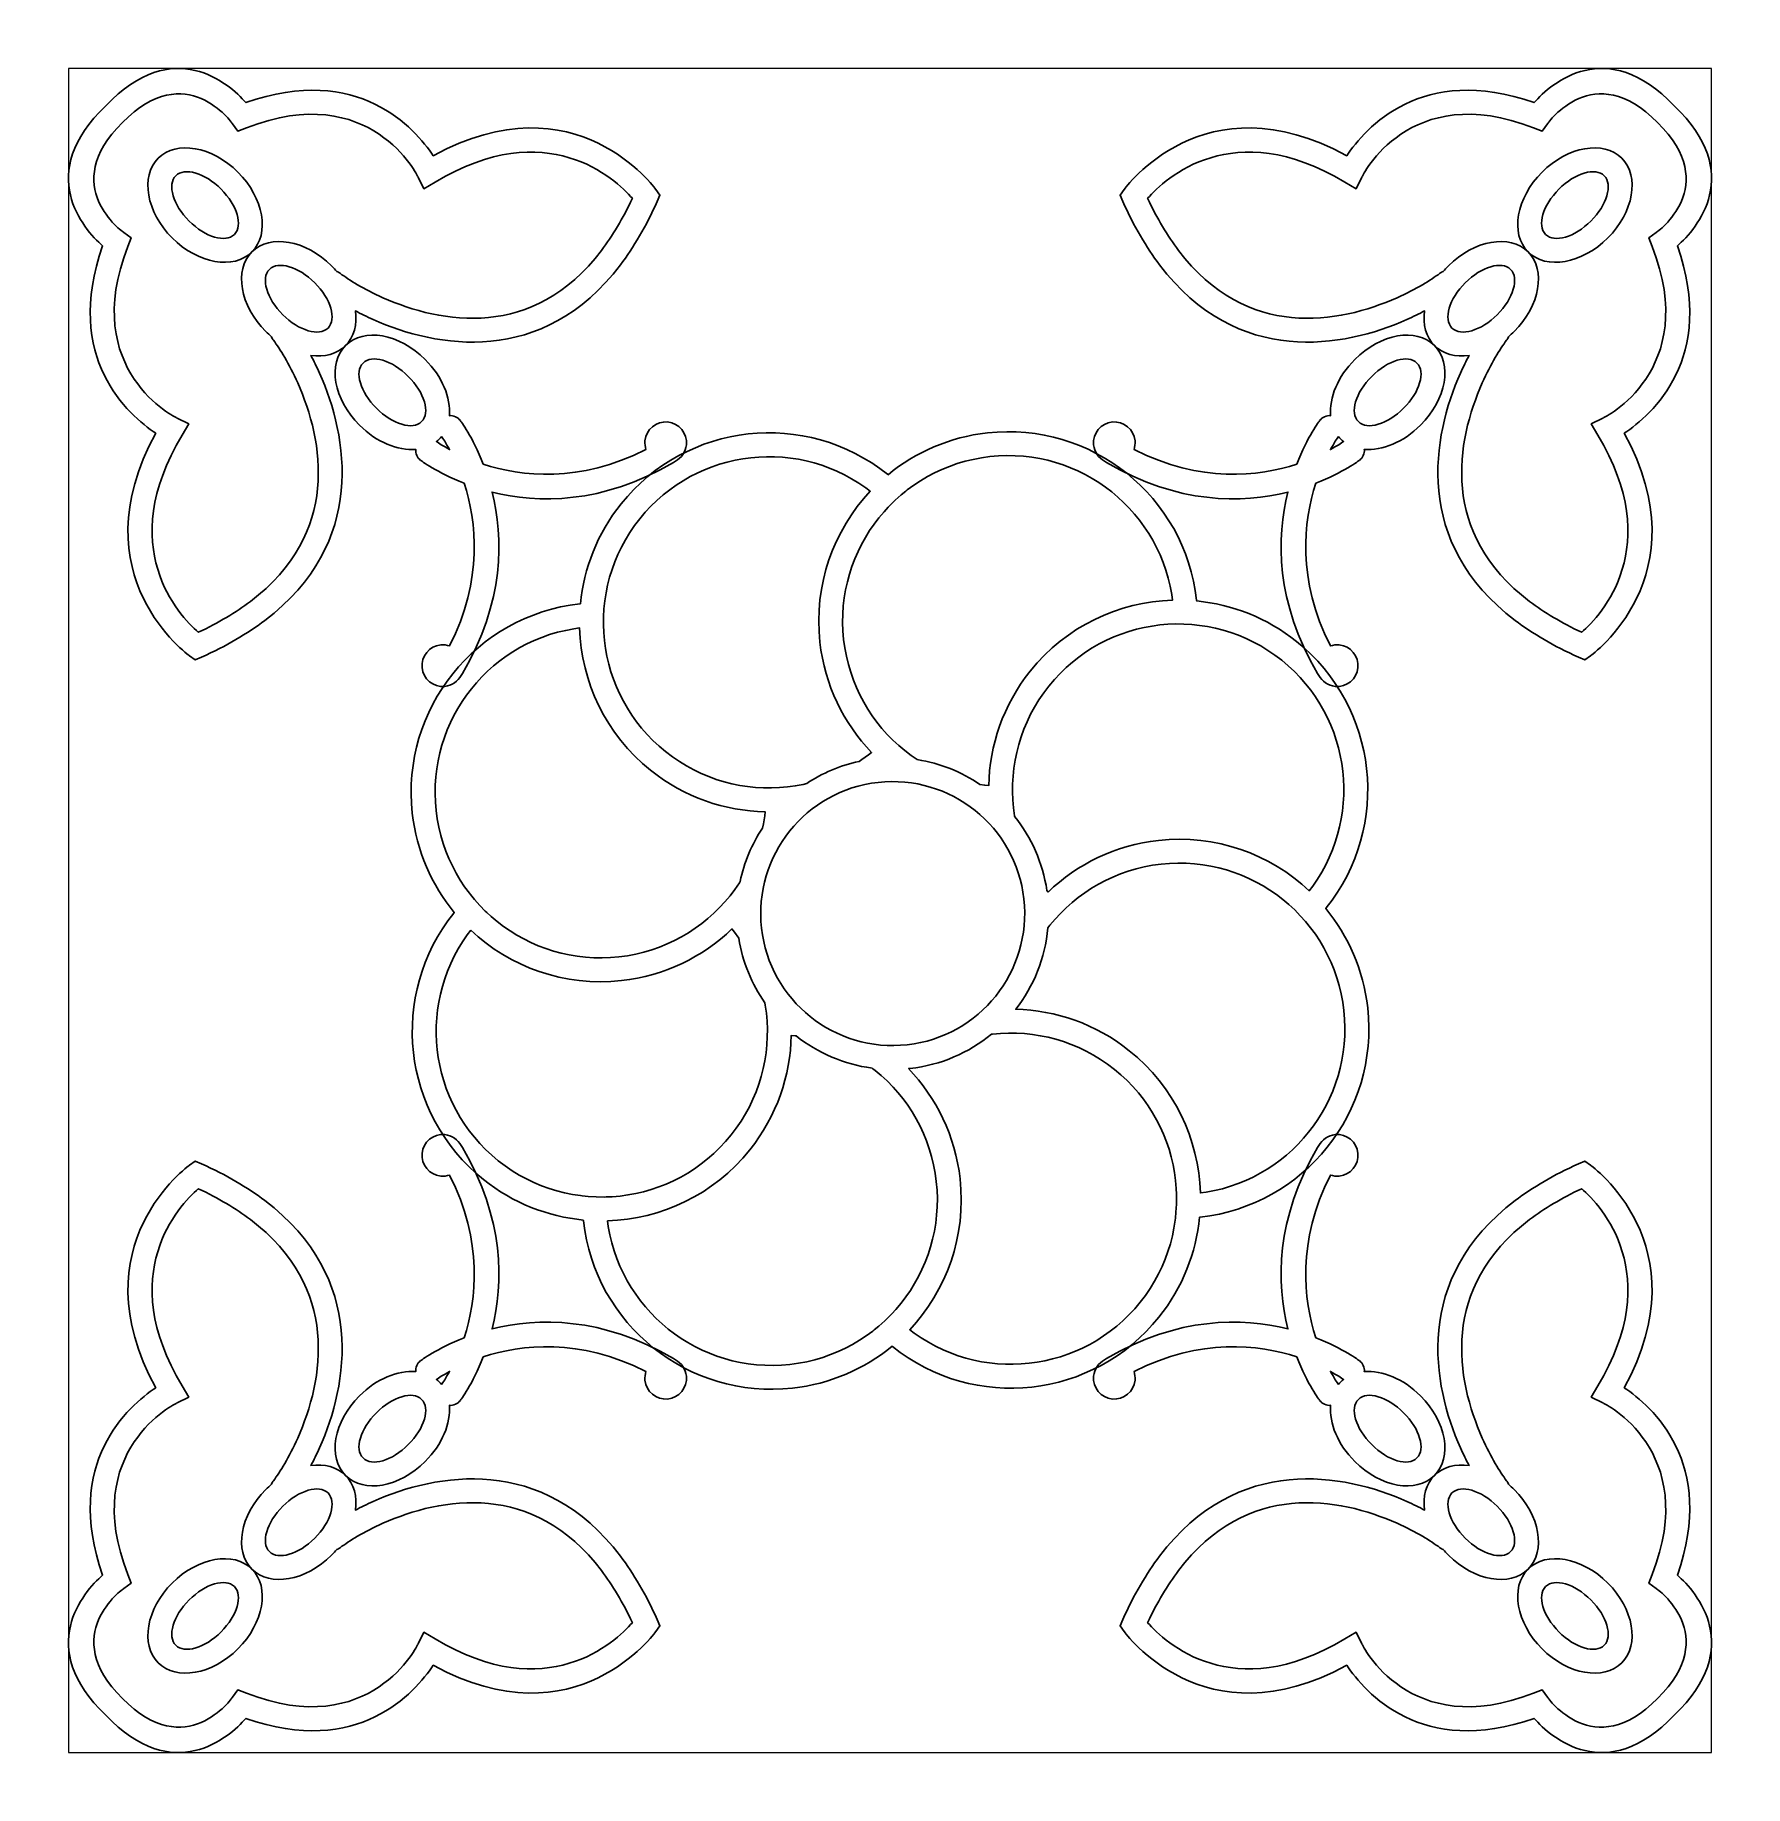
# Model space of a CAD drawing. Header units: centimetres. Extents: x -7.86 to -1.76, y -9.62 to -3.38.
import ezdxf

# ---------------------------------------------------------------- set-up
doc = ezdxf.new("R2010")
doc.units = ezdxf.units.CM
doc.header["$MEASUREMENT"] = 0
doc.layers.add('layer 1', color=7, linetype='Continuous')

msp = doc.modelspace()

# ---------------------------------------------------------------- linework, layer by layer
at = {"layer": 'layer 1', "color": 250}
for points, knots in [([(-7.60304, -3.62761), (-7.85502, -3.87064), (-7.68336, -4.06569), (-7.61392, -4.12768), (-7.61392, -4.12768), (-7.7554, -4.52783), (-7.52135, -4.7313), (-7.4246, -4.79545), (-7.4246, -4.79545), (-7.70342, -5.3047), (-7.30499, -5.5886), (-7.30383, -5.58945), (-7.30383, -5.58945), (-7.30383, -5.58945), (-7.28391, -5.60393), (-7.28391, -5.60393), (-7.28391, -5.60393), (-7.28391, -5.60393), (-7.26145, -5.59392), (-7.26145, -5.59392), (-7.26145, -5.59392), (-7.17261, -5.55433), (-7.09796, -5.51027), (-7.03567, -5.46306), (-7.03567, -5.46306), (-6.8526, -5.32431), (-6.77859, -5.1598), (-6.76307, -5.00106), (-6.76307, -5.00106), (-6.74773, -4.84414), (-6.79022, -4.69435), (-6.8405, -4.58149), (-6.8405, -4.58149), (-6.85058, -4.55886), (-6.86104, -4.5376), (-6.87143, -4.51804), (-6.87143, -4.51804), (-6.82313, -4.52457), (-6.77848, -4.51345), (-6.74784, -4.48281), (-6.74784, -4.48281), (-6.7172, -4.45217), (-6.70608, -4.40751), (-6.7126, -4.35922), (-6.7126, -4.35922), (-6.69305, -4.36961), (-6.67179, -4.38007), (-6.64916, -4.39015), (-6.64916, -4.39015), (-6.5363, -4.44043), (-6.38651, -4.48292), (-6.22959, -4.46758), (-6.22959, -4.46758), (-6.07085, -4.45206), (-5.90634, -4.37805), (-5.76759, -4.19498), (-5.76759, -4.19498), (-5.72038, -4.13268), (-5.67632, -4.05804), (-5.63673, -3.9692), (-5.63673, -3.9692), (-5.63673, -3.9692), (-5.62672, -3.94674), (-5.62672, -3.94674), (-5.62672, -3.94674), (-5.62672, -3.94674), (-5.6412, -3.92682), (-5.6412, -3.92682), (-5.6412, -3.92682), (-5.64205, -3.92566), (-5.92595, -3.52723), (-6.43519, -3.80605), (-6.43519, -3.80605), (-6.49935, -3.7093), (-6.70282, -3.47525), (-7.10297, -3.61673), (-7.10297, -3.61673), (-7.16496, -3.54729), (-7.36001, -3.37563), (-7.60304, -3.62761)], [0, 0, 0, 0, 0.047619, 0.047619, 0.047619, 0.047619, 0.0952381, 0.0952381, 0.0952381, 0.0952381, 0.1428571, 0.1428571, 0.1428571, 0.1428571, 0.1904762, 0.1904762, 0.1904762, 0.1904762, 0.2380952, 0.2380952, 0.2380952, 0.2380952, 0.2857143, 0.2857143, 0.2857143, 0.2857143, 0.3333333, 0.3333333, 0.3333333, 0.3333333, 0.3809524, 0.3809524, 0.3809524, 0.3809524, 0.4285714, 0.4285714, 0.4285714, 0.4285714, 0.4761905, 0.4761905, 0.4761905, 0.4761905, 0.5238095, 0.5238095, 0.5238095, 0.5238095, 0.5714286, 0.5714286, 0.5714286, 0.5714286, 0.6190476, 0.6190476, 0.6190476, 0.6190476, 0.6666667, 0.6666667, 0.6666667, 0.6666667, 0.7142857, 0.7142857, 0.7142857, 0.7142857, 0.7619048, 0.7619048, 0.7619048, 0.7619048, 0.8095238, 0.8095238, 0.8095238, 0.8095238, 0.8571429, 0.8571429, 0.8571429, 0.8571429, 0.9047619, 0.9047619, 0.9047619, 0.9047619, 1, 1, 1, 1]), ([(-2.00983, -3.62761), (-1.75785, -3.87064), (-1.9295, -4.06569), (-1.99894, -4.12768), (-1.99894, -4.12768), (-1.85747, -4.52783), (-2.09152, -4.7313), (-2.18827, -4.79545), (-2.18827, -4.79545), (-1.90945, -5.3047), (-2.30788, -5.5886), (-2.30904, -5.58945), (-2.30904, -5.58945), (-2.30904, -5.58945), (-2.32896, -5.60393), (-2.32896, -5.60393), (-2.32896, -5.60393), (-2.32896, -5.60393), (-2.35142, -5.59392), (-2.35142, -5.59392), (-2.35142, -5.59392), (-2.44026, -5.55433), (-2.5149, -5.51027), (-2.5772, -5.46306), (-2.5772, -5.46306), (-2.76027, -5.32431), (-2.83428, -5.1598), (-2.8498, -5.00106), (-2.8498, -5.00106), (-2.86514, -4.84414), (-2.82265, -4.69435), (-2.77237, -4.58149), (-2.77237, -4.58149), (-2.76229, -4.55886), (-2.75183, -4.5376), (-2.74144, -4.51804), (-2.74144, -4.51804), (-2.78973, -4.52457), (-2.83439, -4.51345), (-2.86503, -4.48281), (-2.86503, -4.48281), (-2.89567, -4.45217), (-2.90679, -4.40751), (-2.90026, -4.35922), (-2.90026, -4.35922), (-2.91982, -4.36961), (-2.94108, -4.38007), (-2.96371, -4.39015), (-2.96371, -4.39015), (-3.07657, -4.44043), (-3.22636, -4.48292), (-3.38328, -4.46758), (-3.38328, -4.46758), (-3.54202, -4.45206), (-3.70653, -4.37805), (-3.84528, -4.19498), (-3.84528, -4.19498), (-3.89249, -4.13268), (-3.93655, -4.05804), (-3.97614, -3.9692), (-3.97614, -3.9692), (-3.97614, -3.9692), (-3.98615, -3.94674), (-3.98615, -3.94674), (-3.98615, -3.94674), (-3.98615, -3.94674), (-3.97167, -3.92682), (-3.97167, -3.92682), (-3.97167, -3.92682), (-3.97082, -3.92566), (-3.68691, -3.52723), (-3.17767, -3.80605), (-3.17767, -3.80605), (-3.11352, -3.7093), (-2.91004, -3.47525), (-2.5099, -3.61673), (-2.5099, -3.61673), (-2.44791, -3.54729), (-2.25286, -3.37563), (-2.00983, -3.62761)], [0, 0, 0, 0, 0.047619, 0.047619, 0.047619, 0.047619, 0.0952381, 0.0952381, 0.0952381, 0.0952381, 0.1428571, 0.1428571, 0.1428571, 0.1428571, 0.1904762, 0.1904762, 0.1904762, 0.1904762, 0.2380952, 0.2380952, 0.2380952, 0.2380952, 0.2857143, 0.2857143, 0.2857143, 0.2857143, 0.3333333, 0.3333333, 0.3333333, 0.3333333, 0.3809524, 0.3809524, 0.3809524, 0.3809524, 0.4285714, 0.4285714, 0.4285714, 0.4285714, 0.4761905, 0.4761905, 0.4761905, 0.4761905, 0.5238095, 0.5238095, 0.5238095, 0.5238095, 0.5714286, 0.5714286, 0.5714286, 0.5714286, 0.6190476, 0.6190476, 0.6190476, 0.6190476, 0.6666667, 0.6666667, 0.6666667, 0.6666667, 0.7142857, 0.7142857, 0.7142857, 0.7142857, 0.7619048, 0.7619048, 0.7619048, 0.7619048, 0.8095238, 0.8095238, 0.8095238, 0.8095238, 0.8571429, 0.8571429, 0.8571429, 0.8571429, 0.9047619, 0.9047619, 0.9047619, 0.9047619, 1, 1, 1, 1]), ([(-7.08166, -4.14899), (-7.14639, -4.21374), (-7.12414, -4.34098), (-7.03198, -4.43314), (-7.03198, -4.43314), (-7.02527, -4.43985), (-7.01836, -4.44616), (-7.01131, -4.45213), (-7.01131, -4.45213), (-7.00986, -4.45639), (-7.00771, -4.46052), (-7.00483, -4.46429), (-7.00483, -4.46429), (-6.98204, -4.49437), (-6.94883, -4.54756), (-6.91818, -4.61633), (-6.91818, -4.61633), (-6.87259, -4.71866), (-6.83398, -4.85361), (-6.84759, -4.99282), (-6.84759, -4.99282), (-6.86102, -5.13021), (-6.92602, -5.27332), (-7.08722, -5.3955), (-7.08722, -5.3955), (-7.13855, -5.4344), (-7.19991, -5.47133), (-7.27272, -5.50547), (-7.27272, -5.50547), (-7.34244, -5.44445), (-7.57022, -5.20176), (-7.33043, -4.80213), (-7.33043, -4.80213), (-7.33043, -4.80213), (-7.30669, -4.76256), (-7.30669, -4.76256), (-7.30669, -4.76256), (-7.30669, -4.76256), (-7.34809, -4.74209), (-7.34809, -4.74209), (-7.34809, -4.74209), (-7.34908, -4.74159), (-7.69752, -4.57411), (-7.52402, -4.12952), (-7.52402, -4.12952), (-7.52402, -4.12952), (-7.51206, -4.09886), (-7.51206, -4.09886), (-7.51206, -4.09886), (-7.51206, -4.09886), (-7.53861, -4.07961), (-7.53861, -4.07961), (-7.53861, -4.07961), (-7.5393, -4.07912), (-7.77531, -3.91365), (-7.5428, -3.68785), (-7.5428, -3.68785), (-7.317, -3.45534), (-7.15153, -3.69135), (-7.15104, -3.69203), (-7.15104, -3.69203), (-7.15104, -3.69203), (-7.13179, -3.71859), (-7.13179, -3.71859), (-7.13179, -3.71859), (-7.13179, -3.71859), (-7.10113, -3.70663), (-7.10113, -3.70663), (-7.10113, -3.70663), (-6.65654, -3.53313), (-6.48906, -3.88157), (-6.48856, -3.88256), (-6.48856, -3.88256), (-6.48856, -3.88256), (-6.46809, -3.92395), (-6.46809, -3.92395), (-6.46809, -3.92395), (-6.46809, -3.92395), (-6.42852, -3.90022), (-6.42852, -3.90022), (-6.42852, -3.90022), (-6.02888, -3.66043), (-5.7862, -3.8882), (-5.72518, -3.95793), (-5.72518, -3.95793), (-5.75932, -4.03074), (-5.79625, -4.0921), (-5.83515, -4.14342), (-5.83515, -4.14342), (-5.95733, -4.30463), (-6.10044, -4.36963), (-6.23783, -4.38306), (-6.23783, -4.38306), (-6.37704, -4.39667), (-6.51199, -4.35806), (-6.61431, -4.31247), (-6.61431, -4.31247), (-6.68309, -4.28182), (-6.73628, -4.24861), (-6.76636, -4.22582), (-6.76636, -4.22582), (-6.77013, -4.22294), (-6.77426, -4.22079), (-6.77852, -4.21934), (-6.77852, -4.21934), (-6.78449, -4.21229), (-6.7908, -4.20538), (-6.79751, -4.19867), (-6.79751, -4.19867), (-6.88967, -4.10651), (-7.01691, -4.08426), (-7.08166, -4.14899)], [0, 0, 0, 0, 0.0344828, 0.0344828, 0.0344828, 0.0344828, 0.0689655, 0.0689655, 0.0689655, 0.0689655, 0.1034483, 0.1034483, 0.1034483, 0.1034483, 0.137931, 0.137931, 0.137931, 0.137931, 0.1724138, 0.1724138, 0.1724138, 0.1724138, 0.2068966, 0.2068966, 0.2068966, 0.2068966, 0.2413793, 0.2413793, 0.2413793, 0.2413793, 0.2758621, 0.2758621, 0.2758621, 0.2758621, 0.3103448, 0.3103448, 0.3103448, 0.3103448, 0.3448276, 0.3448276, 0.3448276, 0.3448276, 0.3793103, 0.3793103, 0.3793103, 0.3793103, 0.4137931, 0.4137931, 0.4137931, 0.4137931, 0.4482759, 0.4482759, 0.4482759, 0.4482759, 0.4827586, 0.4827586, 0.4827586, 0.4827586, 0.5172414, 0.5172414, 0.5172414, 0.5172414, 0.5517241, 0.5517241, 0.5517241, 0.5517241, 0.5862069, 0.5862069, 0.5862069, 0.5862069, 0.6206897, 0.6206897, 0.6206897, 0.6206897, 0.6551724, 0.6551724, 0.6551724, 0.6551724, 0.6896552, 0.6896552, 0.6896552, 0.6896552, 0.7241379, 0.7241379, 0.7241379, 0.7241379, 0.7586207, 0.7586207, 0.7586207, 0.7586207, 0.7931034, 0.7931034, 0.7931034, 0.7931034, 0.8275862, 0.8275862, 0.8275862, 0.8275862, 0.862069, 0.862069, 0.862069, 0.862069, 0.8965517, 0.8965517, 0.8965517, 0.8965517, 0.9310345, 0.9310345, 0.9310345, 0.9310345, 1, 1, 1, 1]), ([(-2.53121, -4.14899), (-2.46648, -4.21374), (-2.48872, -4.34098), (-2.58089, -4.43314), (-2.58089, -4.43314), (-2.5876, -4.43985), (-2.59451, -4.44616), (-2.60156, -4.45213), (-2.60156, -4.45213), (-2.60301, -4.45639), (-2.60515, -4.46052), (-2.60803, -4.46429), (-2.60803, -4.46429), (-2.63083, -4.49437), (-2.66404, -4.54756), (-2.69469, -4.61633), (-2.69469, -4.61633), (-2.74028, -4.71866), (-2.77889, -4.85361), (-2.76528, -4.99282), (-2.76528, -4.99282), (-2.75184, -5.13021), (-2.68685, -5.27332), (-2.52564, -5.3955), (-2.52564, -5.3955), (-2.47432, -5.4344), (-2.41296, -5.47133), (-2.34015, -5.50547), (-2.34015, -5.50547), (-2.27042, -5.44445), (-2.04265, -5.20176), (-2.28244, -4.80213), (-2.28244, -4.80213), (-2.28244, -4.80213), (-2.30617, -4.76256), (-2.30617, -4.76256), (-2.30617, -4.76256), (-2.30617, -4.76256), (-2.26478, -4.74209), (-2.26478, -4.74209), (-2.26478, -4.74209), (-2.26379, -4.74159), (-1.91535, -4.57411), (-2.08884, -4.12952), (-2.08884, -4.12952), (-2.08884, -4.12952), (-2.10081, -4.09886), (-2.10081, -4.09886), (-2.10081, -4.09886), (-2.10081, -4.09886), (-2.07425, -4.07961), (-2.07425, -4.07961), (-2.07425, -4.07961), (-2.07357, -4.07912), (-1.83756, -3.91365), (-2.07007, -3.68785), (-2.07007, -3.68785), (-2.29587, -3.45534), (-2.46134, -3.69135), (-2.46183, -3.69203), (-2.46183, -3.69203), (-2.46183, -3.69203), (-2.48108, -3.71859), (-2.48108, -3.71859), (-2.48108, -3.71859), (-2.48108, -3.71859), (-2.51174, -3.70663), (-2.51174, -3.70663), (-2.51174, -3.70663), (-2.95633, -3.53313), (-3.12381, -3.88157), (-3.12431, -3.88256), (-3.12431, -3.88256), (-3.12431, -3.88256), (-3.14478, -3.92395), (-3.14478, -3.92395), (-3.14478, -3.92395), (-3.14478, -3.92395), (-3.18435, -3.90022), (-3.18435, -3.90022), (-3.18435, -3.90022), (-3.58398, -3.66043), (-3.82667, -3.8882), (-3.88769, -3.95793), (-3.88769, -3.95793), (-3.85355, -4.03074), (-3.81662, -4.0921), (-3.77772, -4.14342), (-3.77772, -4.14342), (-3.65554, -4.30463), (-3.51243, -4.36963), (-3.37504, -4.38306), (-3.37504, -4.38306), (-3.23583, -4.39667), (-3.10088, -4.35806), (-2.99855, -4.31247), (-2.99855, -4.31247), (-2.92978, -4.28182), (-2.87658, -4.24861), (-2.84651, -4.22582), (-2.84651, -4.22582), (-2.84274, -4.22294), (-2.8386, -4.22079), (-2.83435, -4.21934), (-2.83435, -4.21934), (-2.82838, -4.21229), (-2.82207, -4.20538), (-2.81536, -4.19867), (-2.81536, -4.19867), (-2.7232, -4.10651), (-2.59596, -4.08426), (-2.53121, -4.14899)], [0, 0, 0, 0, 0.0344828, 0.0344828, 0.0344828, 0.0344828, 0.0689655, 0.0689655, 0.0689655, 0.0689655, 0.1034483, 0.1034483, 0.1034483, 0.1034483, 0.137931, 0.137931, 0.137931, 0.137931, 0.1724138, 0.1724138, 0.1724138, 0.1724138, 0.2068966, 0.2068966, 0.2068966, 0.2068966, 0.2413793, 0.2413793, 0.2413793, 0.2413793, 0.2758621, 0.2758621, 0.2758621, 0.2758621, 0.3103448, 0.3103448, 0.3103448, 0.3103448, 0.3448276, 0.3448276, 0.3448276, 0.3448276, 0.3793103, 0.3793103, 0.3793103, 0.3793103, 0.4137931, 0.4137931, 0.4137931, 0.4137931, 0.4482759, 0.4482759, 0.4482759, 0.4482759, 0.4827586, 0.4827586, 0.4827586, 0.4827586, 0.5172414, 0.5172414, 0.5172414, 0.5172414, 0.5517241, 0.5517241, 0.5517241, 0.5517241, 0.5862069, 0.5862069, 0.5862069, 0.5862069, 0.6206897, 0.6206897, 0.6206897, 0.6206897, 0.6551724, 0.6551724, 0.6551724, 0.6551724, 0.6896552, 0.6896552, 0.6896552, 0.6896552, 0.7241379, 0.7241379, 0.7241379, 0.7241379, 0.7586207, 0.7586207, 0.7586207, 0.7586207, 0.7931034, 0.7931034, 0.7931034, 0.7931034, 0.8275862, 0.8275862, 0.8275862, 0.8275862, 0.862069, 0.862069, 0.862069, 0.862069, 0.8965517, 0.8965517, 0.8965517, 0.8965517, 0.9310345, 0.9310345, 0.9310345, 0.9310345, 1, 1, 1, 1]), ([(-7.08166, -4.14899), (-7.14641, -4.21372), (-7.27364, -4.19148), (-7.3658, -4.09932), (-7.3658, -4.09932), (-7.45796, -4.00716), (-7.48021, -3.87992), (-7.41548, -3.81517), (-7.41548, -3.81517), (-7.35073, -3.75044), (-7.22349, -3.77268), (-7.13133, -3.86485), (-7.13133, -3.86485), (-7.03917, -3.95701), (-7.01693, -4.08424), (-7.08166, -4.14899)], [0, 0, 0, 0, 0.2, 0.2, 0.2, 0.2, 0.4, 0.4, 0.4, 0.4, 0.6, 0.6, 0.6, 0.6, 1, 1, 1, 1]), ([(-2.53121, -4.14899), (-2.46646, -4.21372), (-2.33922, -4.19148), (-2.24706, -4.09932), (-2.24706, -4.09932), (-2.1549, -4.00716), (-2.13266, -3.87992), (-2.19739, -3.81517), (-2.19739, -3.81517), (-2.26214, -3.75044), (-2.38938, -3.77268), (-2.48154, -3.86485), (-2.48154, -3.86485), (-2.5737, -3.95701), (-2.59594, -4.08424), (-2.53121, -4.14899)], [0, 0, 0, 0, 0.2, 0.2, 0.2, 0.2, 0.4, 0.4, 0.4, 0.4, 0.6, 0.6, 0.6, 0.6, 1, 1, 1, 1]), ([(-7.35301, -3.87764), (-7.38446, -3.90911), (-7.3632, -3.98138), (-7.30554, -4.03905), (-7.30554, -4.03905), (-7.24787, -4.09672), (-7.1756, -4.11797), (-7.14412, -4.08653), (-7.14412, -4.08653), (-7.11268, -4.05505), (-7.13393, -3.98278), (-7.1916, -3.92511), (-7.1916, -3.92511), (-7.24927, -3.86745), (-7.32154, -3.84619), (-7.35301, -3.87764)], [0, 0, 0, 0, 0.2, 0.2, 0.2, 0.2, 0.4, 0.4, 0.4, 0.4, 0.6, 0.6, 0.6, 0.6, 1, 1, 1, 1]), ([(-2.25986, -3.87764), (-2.22841, -3.90911), (-2.24966, -3.98138), (-2.30733, -4.03905), (-2.30733, -4.03905), (-2.365, -4.09672), (-2.43727, -4.11797), (-2.46874, -4.08653), (-2.46874, -4.08653), (-2.50019, -4.05505), (-2.47894, -3.98278), (-2.42127, -3.92511), (-2.42127, -3.92511), (-2.3636, -3.86745), (-2.29133, -3.84619), (-2.25986, -3.87764)], [0, 0, 0, 0, 0.2, 0.2, 0.2, 0.2, 0.4, 0.4, 0.4, 0.4, 0.6, 0.6, 0.6, 0.6, 1, 1, 1, 1]), ([(-6.8103, -4.42035), (-6.84178, -4.45179), (-6.91405, -4.43054), (-6.97172, -4.37287), (-6.97172, -4.37287), (-7.02938, -4.3152), (-7.05064, -4.24293), (-7.01919, -4.21146), (-7.01919, -4.21146), (-6.98772, -4.18001), (-6.91544, -4.20127), (-6.85778, -4.25893), (-6.85778, -4.25893), (-6.80011, -4.3166), (-6.77886, -4.38887), (-6.8103, -4.42035)], [0, 0, 0, 0, 0.2, 0.2, 0.2, 0.2, 0.4, 0.4, 0.4, 0.4, 0.6, 0.6, 0.6, 0.6, 1, 1, 1, 1]), ([(-2.80256, -4.42035), (-2.77109, -4.45179), (-2.69882, -4.43054), (-2.64115, -4.37287), (-2.64115, -4.37287), (-2.58348, -4.3152), (-2.56223, -4.24293), (-2.59368, -4.21146), (-2.59368, -4.21146), (-2.62515, -4.18001), (-2.69742, -4.20127), (-2.75509, -4.25893), (-2.75509, -4.25893), (-2.81276, -4.3166), (-2.83401, -4.38887), (-2.80256, -4.42035)], [0, 0, 0, 0, 0.2, 0.2, 0.2, 0.2, 0.4, 0.4, 0.4, 0.4, 0.6, 0.6, 0.6, 0.6, 1, 1, 1, 1]), ([(-5.53234, -4.83644), (-5.52846, -4.79562), (-5.55842, -4.75938), (-5.59923, -4.75551), (-5.59923, -4.75551), (-5.64004, -4.75163), (-5.67628, -4.78159), (-5.68015, -4.8224), (-5.68015, -4.8224), (-5.68119, -4.83328), (-5.67981, -4.84383), (-5.67647, -4.85353), (-5.67647, -4.85353), (-5.9147, -4.97409), (-6.12107, -4.95023), (-6.25695, -4.90559), (-6.25695, -4.90559), (-6.29479, -4.80792), (-6.33802, -4.75104), (-6.33834, -4.7506), (-6.33834, -4.7506), (-6.34778, -4.73786), (-6.36281, -4.73171), (-6.37752, -4.73304), (-6.37752, -4.73304), (-6.37241, -4.66965), (-6.40277, -4.59341), (-6.46369, -4.53249), (-6.46369, -4.53249), (-6.55585, -4.44033), (-6.68309, -4.41808), (-6.74784, -4.48281), (-6.74784, -4.48281), (-6.81257, -4.54756), (-6.79032, -4.6748), (-6.69816, -4.76696), (-6.69816, -4.76696), (-6.63724, -4.82788), (-6.561, -4.85824), (-6.49761, -4.85313), (-6.49761, -4.85313), (-6.49893, -4.86784), (-6.49279, -4.88287), (-6.48005, -4.8923), (-6.48005, -4.8923), (-6.47961, -4.89263), (-6.42275, -4.93584), (-6.32511, -4.97367), (-6.32511, -4.97367), (-6.28049, -5.10955), (-6.25661, -5.31592), (-6.37716, -5.55416), (-6.37716, -5.55416), (-6.38685, -5.55083), (-6.39738, -5.54946), (-6.40824, -5.5505), (-6.40824, -5.5505), (-6.44906, -5.55437), (-6.47901, -5.59061), (-6.47514, -5.63142), (-6.47514, -5.63142), (-6.47127, -5.67223), (-6.43502, -5.70219), (-6.39421, -5.69831), (-6.39421, -5.69831), (-6.36835, -5.69586), (-6.34684, -5.68039), (-6.33555, -5.659), (-6.33555, -5.659), (-6.3338, -5.65699), (-6.33222, -5.6548), (-6.33082, -5.65243), (-6.33082, -5.65243), (-6.18048, -5.39676), (-6.18475, -5.1683), (-6.22538, -5.00527), (-6.22538, -5.00527), (-6.06235, -5.04589), (-5.83389, -5.05017), (-5.57822, -4.89983), (-5.57822, -4.89983), (-5.57585, -4.89843), (-5.57366, -4.89685), (-5.57165, -4.8951), (-5.57165, -4.8951), (-5.55026, -4.88381), (-5.53479, -4.8623), (-5.53234, -4.83644)], [0, 0, 0, 0, 0.0434783, 0.0434783, 0.0434783, 0.0434783, 0.0869565, 0.0869565, 0.0869565, 0.0869565, 0.1304348, 0.1304348, 0.1304348, 0.1304348, 0.173913, 0.173913, 0.173913, 0.173913, 0.2173913, 0.2173913, 0.2173913, 0.2173913, 0.2608696, 0.2608696, 0.2608696, 0.2608696, 0.3043478, 0.3043478, 0.3043478, 0.3043478, 0.3478261, 0.3478261, 0.3478261, 0.3478261, 0.3913043, 0.3913043, 0.3913043, 0.3913043, 0.4347826, 0.4347826, 0.4347826, 0.4347826, 0.4782609, 0.4782609, 0.4782609, 0.4782609, 0.5217391, 0.5217391, 0.5217391, 0.5217391, 0.5652174, 0.5652174, 0.5652174, 0.5652174, 0.6086957, 0.6086957, 0.6086957, 0.6086957, 0.6521739, 0.6521739, 0.6521739, 0.6521739, 0.6956522, 0.6956522, 0.6956522, 0.6956522, 0.7391304, 0.7391304, 0.7391304, 0.7391304, 0.7826087, 0.7826087, 0.7826087, 0.7826087, 0.826087, 0.826087, 0.826087, 0.826087, 0.8695652, 0.8695652, 0.8695652, 0.8695652, 0.9130435, 0.9130435, 0.9130435, 0.9130435, 1, 1, 1, 1]), ([(-4.08053, -4.83644), (-4.0844, -4.79562), (-4.05444, -4.75938), (-4.01364, -4.75551), (-4.01364, -4.75551), (-3.97283, -4.75163), (-3.93659, -4.78159), (-3.93271, -4.8224), (-3.93271, -4.8224), (-3.93168, -4.83328), (-3.93306, -4.84383), (-3.93639, -4.85353), (-3.93639, -4.85353), (-3.69817, -4.97409), (-3.49179, -4.95023), (-3.35592, -4.90559), (-3.35592, -4.90559), (-3.31808, -4.80792), (-3.27485, -4.75104), (-3.27453, -4.7506), (-3.27453, -4.7506), (-3.26509, -4.73786), (-3.25006, -4.73171), (-3.23535, -4.73304), (-3.23535, -4.73304), (-3.24046, -4.66965), (-3.2101, -4.59341), (-3.14918, -4.53249), (-3.14918, -4.53249), (-3.05702, -4.44033), (-2.92978, -4.41808), (-2.86503, -4.48281), (-2.86503, -4.48281), (-2.8003, -4.54756), (-2.82254, -4.6748), (-2.9147, -4.76696), (-2.9147, -4.76696), (-2.97563, -4.82788), (-3.05187, -4.85824), (-3.11526, -4.85313), (-3.11526, -4.85313), (-3.11393, -4.86784), (-3.12008, -4.88287), (-3.13282, -4.8923), (-3.13282, -4.8923), (-3.13326, -4.89263), (-3.19012, -4.93584), (-3.28776, -4.97367), (-3.28776, -4.97367), (-3.33238, -5.10955), (-3.35626, -5.31592), (-3.23571, -5.55416), (-3.23571, -5.55416), (-3.22602, -5.55083), (-3.21548, -5.54946), (-3.20462, -5.5505), (-3.20462, -5.5505), (-3.16381, -5.55437), (-3.13385, -5.59061), (-3.13773, -5.63142), (-3.13773, -5.63142), (-3.1416, -5.67223), (-3.17784, -5.70219), (-3.21866, -5.69831), (-3.21866, -5.69831), (-3.24452, -5.69586), (-3.26603, -5.68039), (-3.27732, -5.659), (-3.27732, -5.659), (-3.27906, -5.65699), (-3.28065, -5.6548), (-3.28205, -5.65243), (-3.28205, -5.65243), (-3.43239, -5.39676), (-3.42811, -5.1683), (-3.38749, -5.00527), (-3.38749, -5.00527), (-3.55052, -5.04589), (-3.77898, -5.05017), (-4.03465, -4.89983), (-4.03465, -4.89983), (-4.03702, -4.89843), (-4.03921, -4.89685), (-4.04122, -4.8951), (-4.04122, -4.8951), (-4.06261, -4.88381), (-4.07808, -4.8623), (-4.08053, -4.83644)], [0, 0, 0, 0, 0.0434783, 0.0434783, 0.0434783, 0.0434783, 0.0869565, 0.0869565, 0.0869565, 0.0869565, 0.1304348, 0.1304348, 0.1304348, 0.1304348, 0.173913, 0.173913, 0.173913, 0.173913, 0.2173913, 0.2173913, 0.2173913, 0.2173913, 0.2608696, 0.2608696, 0.2608696, 0.2608696, 0.3043478, 0.3043478, 0.3043478, 0.3043478, 0.3478261, 0.3478261, 0.3478261, 0.3478261, 0.3913043, 0.3913043, 0.3913043, 0.3913043, 0.4347826, 0.4347826, 0.4347826, 0.4347826, 0.4782609, 0.4782609, 0.4782609, 0.4782609, 0.5217391, 0.5217391, 0.5217391, 0.5217391, 0.5652174, 0.5652174, 0.5652174, 0.5652174, 0.6086957, 0.6086957, 0.6086957, 0.6086957, 0.6521739, 0.6521739, 0.6521739, 0.6521739, 0.6956522, 0.6956522, 0.6956522, 0.6956522, 0.7391304, 0.7391304, 0.7391304, 0.7391304, 0.7826087, 0.7826087, 0.7826087, 0.7826087, 0.826087, 0.826087, 0.826087, 0.826087, 0.8695652, 0.8695652, 0.8695652, 0.8695652, 0.9130435, 0.9130435, 0.9130435, 0.9130435, 1, 1, 1, 1]), ([(-6.68537, -4.54528), (-6.6539, -4.51383), (-6.58162, -4.53509), (-6.52396, -4.59275), (-6.52396, -4.59275), (-6.46629, -4.65042), (-6.44504, -4.72269), (-6.47648, -4.75417), (-6.47648, -4.75417), (-6.50796, -4.78561), (-6.58023, -4.76436), (-6.6379, -4.70669), (-6.6379, -4.70669), (-6.69556, -4.64902), (-6.71682, -4.57675), (-6.68537, -4.54528)], [0, 0, 0, 0, 0.2, 0.2, 0.2, 0.2, 0.4, 0.4, 0.4, 0.4, 0.6, 0.6, 0.6, 0.6, 1, 1, 1, 1]), ([(-2.9275, -4.54528), (-2.95897, -4.51383), (-3.03124, -4.53509), (-3.08891, -4.59275), (-3.08891, -4.59275), (-3.14658, -4.65042), (-3.16783, -4.72269), (-3.13639, -4.75417), (-3.13639, -4.75417), (-3.10491, -4.78561), (-3.03264, -4.76436), (-2.97497, -4.70669), (-2.97497, -4.70669), (-2.9173, -4.64902), (-2.89605, -4.57675), (-2.9275, -4.54528)], [0, 0, 0, 0, 0.2, 0.2, 0.2, 0.2, 0.4, 0.4, 0.4, 0.4, 0.6, 0.6, 0.6, 0.6, 1, 1, 1, 1]), ([(-5.90005, -7.60118), (-5.90005, -7.60118), (-5.8998, -7.60357), (-5.8998, -7.60357), (-5.8998, -7.60357), (-5.85869, -7.97441), (-5.52444, -8.24186), (-5.15361, -8.20068), (-5.15361, -8.20068), (-5.01842, -8.18566), (-4.89703, -8.13166), (-4.79928, -8.05119), (-4.79928, -8.05119), (-4.79928, -8.05119), (-4.79741, -8.0527), (-4.79741, -8.0527), (-4.79741, -8.0527), (-4.50613, -8.28585), (-4.08064, -8.23862), (-3.84757, -7.94728), (-3.84757, -7.94728), (-3.76259, -7.84108), (-3.71494, -7.71705), (-3.70271, -7.59103), (-3.70271, -7.59103), (-3.70271, -7.59103), (-3.70031, -7.59078), (-3.70031, -7.59078), (-3.70031, -7.59078), (-3.32947, -7.54967), (-3.06201, -7.21541), (-3.10321, -6.8446), (-3.10321, -6.8446), (-3.11822, -6.70941), (-3.17221, -6.58803), (-3.25268, -6.49027), (-3.25268, -6.49027), (-3.25268, -6.49027), (-3.25117, -6.4884), (-3.25117, -6.4884), (-3.25117, -6.4884), (-3.01801, -6.19711), (-3.06525, -5.77165), (-3.35659, -5.53856), (-3.35659, -5.53856), (-3.46277, -5.45361), (-3.58676, -5.40595), (-3.71275, -5.39371), (-3.71275, -5.39371), (-3.71275, -5.39371), (-3.713, -5.39134), (-3.713, -5.39134), (-3.713, -5.39134), (-3.75424, -5.02046), (-4.08841, -4.75308), (-4.45934, -4.7942), (-4.45934, -4.7942), (-4.59448, -4.80923), (-4.71583, -4.86316), (-4.81356, -4.94357), (-4.81356, -4.94357), (-4.81356, -4.94357), (-4.81541, -4.9421), (-4.81541, -4.9421), (-4.81541, -4.9421), (-5.10682, -4.70902), (-5.53217, -4.75626), (-5.76537, -5.04762), (-5.76537, -5.04762), (-5.8503, -5.1538), (-5.898, -5.27777), (-5.91025, -5.40374), (-5.91025, -5.40374), (-5.91025, -5.40374), (-5.91254, -5.40398), (-5.91254, -5.40398), (-5.91254, -5.40398), (-6.28342, -5.44522), (-6.5508, -5.7794), (-6.50967, -6.15032), (-6.50967, -6.15032), (-6.49464, -6.28545), (-6.44067, -6.40683), (-6.36027, -6.50456), (-6.36027, -6.50456), (-6.36027, -6.50456), (-6.36176, -6.50638), (-6.36176, -6.50638), (-6.36176, -6.50638), (-6.59486, -6.79781), (-6.5476, -7.22316), (-6.25626, -7.45636), (-6.25626, -7.45636), (-6.15006, -7.54131), (-6.02604, -7.58894), (-5.90005, -7.60118)], [0, 0, 0, 0, 0.04, 0.04, 0.04, 0.04, 0.08, 0.08, 0.08, 0.08, 0.12, 0.12, 0.12, 0.12, 0.16, 0.16, 0.16, 0.16, 0.2, 0.2, 0.2, 0.2, 0.24, 0.24, 0.24, 0.24, 0.28, 0.28, 0.28, 0.28, 0.32, 0.32, 0.32, 0.32, 0.36, 0.36, 0.36, 0.36, 0.4, 0.4, 0.4, 0.4, 0.44, 0.44, 0.44, 0.44, 0.48, 0.48, 0.48, 0.48, 0.52, 0.52, 0.52, 0.52, 0.56, 0.56, 0.56, 0.56, 0.6, 0.6, 0.6, 0.6, 0.64, 0.64, 0.64, 0.64, 0.68, 0.68, 0.68, 0.68, 0.72, 0.72, 0.72, 0.72, 0.76, 0.76, 0.76, 0.76, 0.8, 0.8, 0.8, 0.8, 0.84, 0.84, 0.84, 0.84, 0.88, 0.88, 0.88, 0.88, 0.92, 0.92, 0.92, 0.92, 1, 1, 1, 1]), ([(-6.40552, -4.80717), (-6.40043, -4.81439), (-6.38977, -4.83027), (-6.37687, -4.85378), (-6.37687, -4.85378), (-6.40036, -4.84088), (-6.41625, -4.83021), (-6.42348, -4.82513), (-6.42348, -4.82513), (-6.4202, -4.82248), (-6.41704, -4.81965), (-6.41402, -4.81663), (-6.41402, -4.81663), (-6.41099, -4.81361), (-6.40816, -4.81045), (-6.40552, -4.80717)], [0, 0, 0, 0, 0.2, 0.2, 0.2, 0.2, 0.4, 0.4, 0.4, 0.4, 0.6, 0.6, 0.6, 0.6, 1, 1, 1, 1]), ([(-3.20735, -4.80717), (-3.21244, -4.81439), (-3.2231, -4.83027), (-3.236, -4.85378), (-3.236, -4.85378), (-3.21251, -4.84088), (-3.19662, -4.83021), (-3.18939, -4.82513), (-3.18939, -4.82513), (-3.19267, -4.82248), (-3.19583, -4.81965), (-3.19885, -4.81663), (-3.19885, -4.81663), (-3.20187, -4.81361), (-3.2047, -4.81045), (-3.20735, -4.80717)], [0, 0, 0, 0, 0.2, 0.2, 0.2, 0.2, 0.4, 0.4, 0.4, 0.4, 0.6, 0.6, 0.6, 0.6, 1, 1, 1, 1]), ([(-5.67919, -5.07761), (-5.67919, -5.07761), (-5.65865, -5.05559), (-5.65865, -5.05559), (-5.65865, -5.05559), (-5.65865, -5.05559), (-5.63725, -5.03487), (-5.63725, -5.03487), (-5.63725, -5.03487), (-5.63725, -5.03487), (-5.61503, -5.01542), (-5.61503, -5.01542), (-5.61503, -5.01542), (-5.61503, -5.01542), (-5.59206, -4.99725), (-5.59206, -4.99725), (-5.59206, -4.99725), (-5.59206, -4.99725), (-5.56835, -4.98036), (-5.56835, -4.98036), (-5.56835, -4.98036), (-5.56835, -4.98036), (-5.54399, -4.96476), (-5.54399, -4.96476), (-5.54399, -4.96476), (-5.54399, -4.96476), (-5.519, -4.95044), (-5.519, -4.95044), (-5.519, -4.95044), (-5.519, -4.95044), (-5.49344, -4.93743), (-5.49344, -4.93743), (-5.49344, -4.93743), (-5.49344, -4.93743), (-5.46735, -4.92569), (-5.46735, -4.92569), (-5.46735, -4.92569), (-5.46735, -4.92569), (-5.4408, -4.91527), (-5.4408, -4.91527), (-5.4408, -4.91527), (-5.4408, -4.91527), (-5.41383, -4.90616), (-5.41383, -4.90616), (-5.41383, -4.90616), (-5.41383, -4.90616), (-5.3865, -4.89837), (-5.3865, -4.89837), (-5.3865, -4.89837), (-5.3865, -4.89837), (-5.35884, -4.89189), (-5.35884, -4.89189), (-5.35884, -4.89189), (-5.35884, -4.89189), (-5.33092, -4.88675), (-5.33092, -4.88675), (-5.33092, -4.88675), (-5.33092, -4.88675), (-5.30282, -4.88293), (-5.30282, -4.88293), (-5.30282, -4.88293), (-5.30282, -4.88293), (-5.27458, -4.8805), (-5.27458, -4.8805), (-5.27458, -4.8805), (-5.27458, -4.8805), (-5.24622, -4.87938), (-5.24622, -4.87938), (-5.24622, -4.87938), (-5.24622, -4.87938), (-5.21782, -4.87964), (-5.21782, -4.87964), (-5.21782, -4.87964), (-5.21782, -4.87964), (-5.18944, -4.88124), (-5.18944, -4.88124), (-5.18944, -4.88124), (-5.18944, -4.88124), (-5.16113, -4.88422), (-5.16113, -4.88422), (-5.16113, -4.88422), (-5.16113, -4.88422), (-5.13292, -4.88856), (-5.13292, -4.88856), (-5.13292, -4.88856), (-5.13292, -4.88856), (-5.1049, -4.89428), (-5.1049, -4.89428), (-5.1049, -4.89428), (-5.1049, -4.89428), (-5.0771, -4.90137), (-5.0771, -4.90137), (-5.0771, -4.90137), (-5.0771, -4.90137), (-5.04959, -4.90985), (-5.04959, -4.90985), (-5.04959, -4.90985), (-5.04959, -4.90985), (-5.0224, -4.91972), (-5.0224, -4.91972), (-5.0224, -4.91972), (-5.0224, -4.91972), (-4.99557, -4.931), (-4.99557, -4.931), (-4.99557, -4.931), (-4.99557, -4.931), (-4.96917, -4.94368), (-4.96917, -4.94368), (-4.96917, -4.94368), (-4.96917, -4.94368), (-4.94324, -4.95779), (-4.94324, -4.95779), (-4.94324, -4.95779), (-4.94324, -4.95779), (-4.91779, -4.97331), (-4.91779, -4.97331), (-4.91779, -4.97331), (-4.91779, -4.97331), (-4.89292, -4.99028), (-4.89292, -4.99028), (-4.89292, -4.99028), (-4.89292, -4.99028), (-4.87666, -5.00262), (-4.87666, -5.00262), (-4.87666, -5.00262), (-5.00768, -5.1419), (-5.07914, -5.33559), (-5.05642, -5.5405), (-5.05642, -5.5405), (-5.03931, -5.69427), (-4.97183, -5.83019), (-4.87228, -5.93373), (-4.87228, -5.93373), (-4.87228, -5.93373), (-4.88327, -5.94243), (-4.88327, -5.94243), (-4.88327, -5.94243), (-4.88327, -5.94243), (-4.90697, -5.95931), (-4.90697, -5.95931), (-4.90697, -5.95931), (-4.90697, -5.95931), (-4.9168, -5.9656), (-4.9168, -5.9656), (-4.9168, -5.9656), (-4.98496, -5.9806), (-5.04791, -6.00787), (-5.10357, -6.04478), (-5.10357, -6.04478), (-5.10357, -6.04478), (-5.11645, -6.04779), (-5.11645, -6.04779), (-5.11645, -6.04779), (-5.11645, -6.04779), (-5.14435, -6.05294), (-5.14435, -6.05294), (-5.14435, -6.05294), (-5.14435, -6.05294), (-5.16246, -6.05538), (-5.16246, -6.05538), (-5.16246, -6.05538), (-5.16246, -6.05538), (-5.17245, -6.05673), (-5.17245, -6.05673), (-5.17245, -6.05673), (-5.17245, -6.05673), (-5.20074, -6.0592), (-5.20074, -6.0592), (-5.20074, -6.0592), (-5.20074, -6.0592), (-5.22909, -6.06031), (-5.22909, -6.06031), (-5.22909, -6.06031), (-5.22909, -6.06031), (-5.25748, -6.06006), (-5.25748, -6.06006), (-5.25748, -6.06006), (-5.25748, -6.06006), (-5.28586, -6.05845), (-5.28586, -6.05845), (-5.28586, -6.05845), (-5.28586, -6.05845), (-5.31418, -6.05548), (-5.31418, -6.05548), (-5.31418, -6.05548), (-5.31418, -6.05548), (-5.34237, -6.05114), (-5.34237, -6.05114), (-5.34237, -6.05114), (-5.34237, -6.05114), (-5.37038, -6.04543), (-5.37038, -6.04543), (-5.37038, -6.04543), (-5.37038, -6.04543), (-5.39817, -6.03832), (-5.39817, -6.03832), (-5.39817, -6.03832), (-5.39817, -6.03832), (-5.42572, -6.02983), (-5.42572, -6.02983), (-5.42572, -6.02983), (-5.42572, -6.02983), (-5.4529, -6.01996), (-5.4529, -6.01996), (-5.4529, -6.01996), (-5.4529, -6.01996), (-5.47972, -6.00868), (-5.47972, -6.00868), (-5.47972, -6.00868), (-5.47972, -6.00868), (-5.50614, -5.99598), (-5.50614, -5.99598), (-5.50614, -5.99598), (-5.50614, -5.99598), (-5.53208, -5.98189), (-5.53208, -5.98189), (-5.53208, -5.98189), (-5.53208, -5.98189), (-5.55749, -5.96636), (-5.55749, -5.96636), (-5.55749, -5.96636), (-5.55749, -5.96636), (-5.58236, -5.94939), (-5.58236, -5.94939), (-5.58236, -5.94939), (-5.58236, -5.94939), (-5.60663, -5.93094), (-5.60663, -5.93094), (-5.60663, -5.93094), (-5.60663, -5.93094), (-5.62995, -5.91132), (-5.62995, -5.91132), (-5.62995, -5.91132), (-5.62995, -5.91132), (-5.65194, -5.89079), (-5.65194, -5.89079), (-5.65194, -5.89079), (-5.65194, -5.89079), (-5.67267, -5.8694), (-5.67267, -5.8694), (-5.67267, -5.8694), (-5.67267, -5.8694), (-5.69211, -5.84718), (-5.69211, -5.84718), (-5.69211, -5.84718), (-5.69211, -5.84718), (-5.71029, -5.8242), (-5.71029, -5.8242), (-5.71029, -5.8242), (-5.71029, -5.8242), (-5.72717, -5.80051), (-5.72717, -5.80051), (-5.72717, -5.80051), (-5.72717, -5.80051), (-5.74277, -5.77616), (-5.74277, -5.77616), (-5.74277, -5.77616), (-5.74277, -5.77616), (-5.75707, -5.75116), (-5.75707, -5.75116), (-5.75707, -5.75116), (-5.75707, -5.75116), (-5.77011, -5.72559), (-5.77011, -5.72559), (-5.77011, -5.72559), (-5.77011, -5.72559), (-5.78184, -5.6995), (-5.78184, -5.6995), (-5.78184, -5.6995), (-5.78184, -5.6995), (-5.79226, -5.67298), (-5.79226, -5.67298), (-5.79226, -5.67298), (-5.79226, -5.67298), (-5.80137, -5.64601), (-5.80137, -5.64601), (-5.80137, -5.64601), (-5.80137, -5.64601), (-5.80916, -5.61867), (-5.80916, -5.61867), (-5.80916, -5.61867), (-5.80916, -5.61867), (-5.81563, -5.59102), (-5.81563, -5.59102), (-5.81563, -5.59102), (-5.81563, -5.59102), (-5.82077, -5.56314), (-5.82077, -5.56314), (-5.82077, -5.56314), (-5.82077, -5.56314), (-5.82456, -5.53499), (-5.82456, -5.53499), (-5.82456, -5.53499), (-5.82456, -5.53499), (-5.82703, -5.50673), (-5.82703, -5.50673), (-5.82703, -5.50673), (-5.82703, -5.50673), (-5.82815, -5.47839), (-5.82815, -5.47839), (-5.82815, -5.47839), (-5.82815, -5.47839), (-5.8279, -5.45001), (-5.8279, -5.45001), (-5.8279, -5.45001), (-5.8279, -5.45001), (-5.82629, -5.42162), (-5.82629, -5.42162), (-5.82629, -5.42162), (-5.82629, -5.42162), (-5.82332, -5.39331), (-5.82332, -5.39331), (-5.82332, -5.39331), (-5.82332, -5.39331), (-5.81898, -5.36513), (-5.81898, -5.36513), (-5.81898, -5.36513), (-5.81898, -5.36513), (-5.81326, -5.33713), (-5.81326, -5.33713), (-5.81326, -5.33713), (-5.81326, -5.33713), (-5.80615, -5.30932), (-5.80615, -5.30932), (-5.80615, -5.30932), (-5.80615, -5.30932), (-5.79766, -5.2818), (-5.79766, -5.2818), (-5.79766, -5.2818), (-5.79766, -5.2818), (-5.78778, -5.25461), (-5.78778, -5.25461), (-5.78778, -5.25461), (-5.78778, -5.25461), (-5.77651, -5.22778), (-5.77651, -5.22778), (-5.77651, -5.22778), (-5.77651, -5.22778), (-5.76383, -5.20137), (-5.76383, -5.20137), (-5.76383, -5.20137), (-5.76383, -5.20137), (-5.74973, -5.17546), (-5.74973, -5.17546), (-5.74973, -5.17546), (-5.74973, -5.17546), (-5.7342, -5.15002), (-5.7342, -5.15002), (-5.7342, -5.15002), (-5.7342, -5.15002), (-5.71724, -5.12516), (-5.71724, -5.12516), (-5.71724, -5.12516), (-5.71724, -5.12516), (-5.6988, -5.10088), (-5.6988, -5.10088), (-5.6988, -5.10088), (-5.6988, -5.10088), (-5.67919, -5.07761), (-5.67919, -5.07761)], [0, 0, 0, 0, 0.010989, 0.010989, 0.010989, 0.010989, 0.021978, 0.021978, 0.021978, 0.021978, 0.032967, 0.032967, 0.032967, 0.032967, 0.043956, 0.043956, 0.043956, 0.043956, 0.0549451, 0.0549451, 0.0549451, 0.0549451, 0.0659341, 0.0659341, 0.0659341, 0.0659341, 0.0769231, 0.0769231, 0.0769231, 0.0769231, 0.0879121, 0.0879121, 0.0879121, 0.0879121, 0.0989011, 0.0989011, 0.0989011, 0.0989011, 0.1098901, 0.1098901, 0.1098901, 0.1098901, 0.1208791, 0.1208791, 0.1208791, 0.1208791, 0.1318681, 0.1318681, 0.1318681, 0.1318681, 0.1428571, 0.1428571, 0.1428571, 0.1428571, 0.1538462, 0.1538462, 0.1538462, 0.1538462, 0.1648352, 0.1648352, 0.1648352, 0.1648352, 0.1758242, 0.1758242, 0.1758242, 0.1758242, 0.1868132, 0.1868132, 0.1868132, 0.1868132, 0.1978022, 0.1978022, 0.1978022, 0.1978022, 0.2087912, 0.2087912, 0.2087912, 0.2087912, 0.2197802, 0.2197802, 0.2197802, 0.2197802, 0.2307692, 0.2307692, 0.2307692, 0.2307692, 0.2417582, 0.2417582, 0.2417582, 0.2417582, 0.2527473, 0.2527473, 0.2527473, 0.2527473, 0.2637363, 0.2637363, 0.2637363, 0.2637363, 0.2747253, 0.2747253, 0.2747253, 0.2747253, 0.2857143, 0.2857143, 0.2857143, 0.2857143, 0.2967033, 0.2967033, 0.2967033, 0.2967033, 0.3076923, 0.3076923, 0.3076923, 0.3076923, 0.3186813, 0.3186813, 0.3186813, 0.3186813, 0.3296703, 0.3296703, 0.3296703, 0.3296703, 0.3406593, 0.3406593, 0.3406593, 0.3406593, 0.3516484, 0.3516484, 0.3516484, 0.3516484, 0.3626374, 0.3626374, 0.3626374, 0.3626374, 0.3736264, 0.3736264, 0.3736264, 0.3736264, 0.3846154, 0.3846154, 0.3846154, 0.3846154, 0.3956044, 0.3956044, 0.3956044, 0.3956044, 0.4065934, 0.4065934, 0.4065934, 0.4065934, 0.4175824, 0.4175824, 0.4175824, 0.4175824, 0.4285714, 0.4285714, 0.4285714, 0.4285714, 0.4395604, 0.4395604, 0.4395604, 0.4395604, 0.4505495, 0.4505495, 0.4505495, 0.4505495, 0.4615385, 0.4615385, 0.4615385, 0.4615385, 0.4725275, 0.4725275, 0.4725275, 0.4725275, 0.4835165, 0.4835165, 0.4835165, 0.4835165, 0.4945055, 0.4945055, 0.4945055, 0.4945055, 0.5054945, 0.5054945, 0.5054945, 0.5054945, 0.5164835, 0.5164835, 0.5164835, 0.5164835, 0.5274725, 0.5274725, 0.5274725, 0.5274725, 0.5384615, 0.5384615, 0.5384615, 0.5384615, 0.5494505, 0.5494505, 0.5494505, 0.5494505, 0.5604396, 0.5604396, 0.5604396, 0.5604396, 0.5714286, 0.5714286, 0.5714286, 0.5714286, 0.5824176, 0.5824176, 0.5824176, 0.5824176, 0.5934066, 0.5934066, 0.5934066, 0.5934066, 0.6043956, 0.6043956, 0.6043956, 0.6043956, 0.6153846, 0.6153846, 0.6153846, 0.6153846, 0.6263736, 0.6263736, 0.6263736, 0.6263736, 0.6373626, 0.6373626, 0.6373626, 0.6373626, 0.6483516, 0.6483516, 0.6483516, 0.6483516, 0.6593407, 0.6593407, 0.6593407, 0.6593407, 0.6703297, 0.6703297, 0.6703297, 0.6703297, 0.6813187, 0.6813187, 0.6813187, 0.6813187, 0.6923077, 0.6923077, 0.6923077, 0.6923077, 0.7032967, 0.7032967, 0.7032967, 0.7032967, 0.7142857, 0.7142857, 0.7142857, 0.7142857, 0.7252747, 0.7252747, 0.7252747, 0.7252747, 0.7362637, 0.7362637, 0.7362637, 0.7362637, 0.7472527, 0.7472527, 0.7472527, 0.7472527, 0.7582418, 0.7582418, 0.7582418, 0.7582418, 0.7692308, 0.7692308, 0.7692308, 0.7692308, 0.7802198, 0.7802198, 0.7802198, 0.7802198, 0.7912088, 0.7912088, 0.7912088, 0.7912088, 0.8021978, 0.8021978, 0.8021978, 0.8021978, 0.8131868, 0.8131868, 0.8131868, 0.8131868, 0.8241758, 0.8241758, 0.8241758, 0.8241758, 0.8351648, 0.8351648, 0.8351648, 0.8351648, 0.8461538, 0.8461538, 0.8461538, 0.8461538, 0.8571429, 0.8571429, 0.8571429, 0.8571429, 0.8681319, 0.8681319, 0.8681319, 0.8681319, 0.8791209, 0.8791209, 0.8791209, 0.8791209, 0.8901099, 0.8901099, 0.8901099, 0.8901099, 0.9010989, 0.9010989, 0.9010989, 0.9010989, 0.9120879, 0.9120879, 0.9120879, 0.9120879, 0.9230769, 0.9230769, 0.9230769, 0.9230769, 0.9340659, 0.9340659, 0.9340659, 0.9340659, 0.9450549, 0.9450549, 0.9450549, 0.9450549, 0.956044, 0.956044, 0.956044, 0.956044, 0.967033, 0.967033, 0.967033, 0.967033, 0.978022, 0.978022, 0.978022, 0.978022, 1, 1, 1, 1]), ([(-4.93691, -5.6758), (-4.93691, -5.6758), (-4.9466, -5.64814), (-4.9466, -5.64814), (-4.9466, -5.64814), (-4.9466, -5.64814), (-4.95498, -5.61983), (-4.95498, -5.61983), (-4.95498, -5.61983), (-4.95498, -5.61983), (-4.96197, -5.59088), (-4.96197, -5.59088), (-4.96197, -5.59088), (-4.96197, -5.59088), (-4.96756, -5.5613), (-4.96756, -5.5613), (-4.96756, -5.5613), (-4.96756, -5.5613), (-4.97168, -5.53109), (-4.97168, -5.53109), (-4.97168, -5.53109), (-4.97168, -5.53109), (-4.97428, -5.50075), (-4.97428, -5.50075), (-4.97428, -5.50075), (-4.97428, -5.50075), (-4.97533, -5.47066), (-4.97533, -5.47066), (-4.97533, -5.47066), (-4.97533, -5.47066), (-4.97485, -5.44089), (-4.97485, -5.44089), (-4.97485, -5.44089), (-4.97485, -5.44089), (-4.97289, -5.4114), (-4.97289, -5.4114), (-4.97289, -5.4114), (-4.97289, -5.4114), (-4.9695, -5.38233), (-4.9695, -5.38233), (-4.9695, -5.38233), (-4.9695, -5.38233), (-4.96469, -5.35364), (-4.96469, -5.35364), (-4.96469, -5.35364), (-4.96469, -5.35364), (-4.95849, -5.32538), (-4.95849, -5.32538), (-4.95849, -5.32538), (-4.95849, -5.32538), (-4.95093, -5.29756), (-4.95093, -5.29756), (-4.95093, -5.29756), (-4.95093, -5.29756), (-4.94208, -5.2703), (-4.94208, -5.2703), (-4.94208, -5.2703), (-4.94208, -5.2703), (-4.93193, -5.24356), (-4.93193, -5.24356), (-4.93193, -5.24356), (-4.93193, -5.24356), (-4.92053, -5.21742), (-4.92053, -5.21742), (-4.92053, -5.21742), (-4.92053, -5.21742), (-4.9079, -5.1919), (-4.9079, -5.1919), (-4.9079, -5.1919), (-4.9079, -5.1919), (-4.89408, -5.16705), (-4.89408, -5.16705), (-4.89408, -5.16705), (-4.89408, -5.16705), (-4.8791, -5.14291), (-4.8791, -5.14291), (-4.8791, -5.14291), (-4.8791, -5.14291), (-4.86302, -5.11956), (-4.86302, -5.11956), (-4.86302, -5.11956), (-4.86302, -5.11956), (-4.84583, -5.097), (-4.84583, -5.097), (-4.84583, -5.097), (-4.84583, -5.097), (-4.82759, -5.07529), (-4.82759, -5.07529), (-4.82759, -5.07529), (-4.82759, -5.07529), (-4.81303, -5.05955), (-4.81303, -5.05955), (-4.81303, -5.05955), (-4.81303, -5.05955), (-4.80832, -5.05445), (-4.80832, -5.05445), (-4.80832, -5.05445), (-4.80832, -5.05445), (-4.78807, -5.03456), (-4.78807, -5.03456), (-4.78807, -5.03456), (-4.78807, -5.03456), (-4.76686, -5.01561), (-4.76686, -5.01561), (-4.76686, -5.01561), (-4.76686, -5.01561), (-4.74993, -5.00191), (-4.74993, -5.00191), (-4.74993, -5.00191), (-4.74993, -5.00191), (-4.74475, -4.99771), (-4.74475, -4.99771), (-4.74475, -4.99771), (-4.74475, -4.99771), (-4.72174, -4.98084), (-4.72174, -4.98084), (-4.72174, -4.98084), (-4.72174, -4.98084), (-4.69789, -4.96507), (-4.69789, -4.96507), (-4.69789, -4.96507), (-4.69789, -4.96507), (-4.67321, -4.95043), (-4.67321, -4.95043), (-4.67321, -4.95043), (-4.67321, -4.95043), (-4.64777, -4.93699), (-4.64777, -4.93699), (-4.64777, -4.93699), (-4.64777, -4.93699), (-4.62155, -4.92474), (-4.62155, -4.92474), (-4.62155, -4.92474), (-4.62155, -4.92474), (-4.59461, -4.91375), (-4.59461, -4.91375), (-4.59461, -4.91375), (-4.59461, -4.91375), (-4.56696, -4.90404), (-4.56696, -4.90404), (-4.56696, -4.90404), (-4.56696, -4.90404), (-4.53865, -4.89567), (-4.53865, -4.89567), (-4.53865, -4.89567), (-4.53865, -4.89567), (-4.50968, -4.88867), (-4.50968, -4.88867), (-4.50968, -4.88867), (-4.50968, -4.88867), (-4.4801, -4.88308), (-4.4801, -4.88308), (-4.4801, -4.88308), (-4.4801, -4.88308), (-4.44993, -4.87894), (-4.44993, -4.87894), (-4.44993, -4.87894), (-4.44993, -4.87894), (-4.41961, -4.87636), (-4.41961, -4.87636), (-4.41961, -4.87636), (-4.41961, -4.87636), (-4.38952, -4.87532), (-4.38952, -4.87532), (-4.38952, -4.87532), (-4.38952, -4.87532), (-4.35972, -4.8758), (-4.35972, -4.8758), (-4.35972, -4.8758), (-4.35972, -4.8758), (-4.33025, -4.87775), (-4.33025, -4.87775), (-4.33025, -4.87775), (-4.33025, -4.87775), (-4.30118, -4.88116), (-4.30118, -4.88116), (-4.30118, -4.88116), (-4.30118, -4.88116), (-4.27248, -4.88598), (-4.27248, -4.88598), (-4.27248, -4.88598), (-4.27248, -4.88598), (-4.24418, -4.89218), (-4.24418, -4.89218), (-4.24418, -4.89218), (-4.24418, -4.89218), (-4.21639, -4.89972), (-4.21639, -4.89972), (-4.21639, -4.89972), (-4.21639, -4.89972), (-4.18913, -4.90859), (-4.18913, -4.90859), (-4.18913, -4.90859), (-4.18913, -4.90859), (-4.16239, -4.91874), (-4.16239, -4.91874), (-4.16239, -4.91874), (-4.16239, -4.91874), (-4.13623, -4.93016), (-4.13623, -4.93016), (-4.13623, -4.93016), (-4.13623, -4.93016), (-4.11071, -4.94277), (-4.11071, -4.94277), (-4.11071, -4.94277), (-4.11071, -4.94277), (-4.08587, -4.95661), (-4.08587, -4.95661), (-4.08587, -4.95661), (-4.08587, -4.95661), (-4.06172, -4.97157), (-4.06172, -4.97157), (-4.06172, -4.97157), (-4.06172, -4.97157), (-4.03836, -4.98768), (-4.03836, -4.98768), (-4.03836, -4.98768), (-4.03836, -4.98768), (-4.0158, -5.00484), (-4.0158, -5.00484), (-4.0158, -5.00484), (-4.0158, -5.00484), (-3.9941, -5.02309), (-3.9941, -5.02309), (-3.9941, -5.02309), (-3.9941, -5.02309), (-3.97326, -5.04237), (-3.97326, -5.04237), (-3.97326, -5.04237), (-3.97326, -5.04237), (-3.95336, -5.06263), (-3.95336, -5.06263), (-3.95336, -5.06263), (-3.95336, -5.06263), (-3.93442, -5.08383), (-3.93442, -5.08383), (-3.93442, -5.08383), (-3.93442, -5.08383), (-3.9165, -5.10597), (-3.9165, -5.10597), (-3.9165, -5.10597), (-3.9165, -5.10597), (-3.89963, -5.12897), (-3.89963, -5.12897), (-3.89963, -5.12897), (-3.89963, -5.12897), (-3.88387, -5.15282), (-3.88387, -5.15282), (-3.88387, -5.15282), (-3.88387, -5.15282), (-3.86924, -5.17748), (-3.86924, -5.17748), (-3.86924, -5.17748), (-3.86924, -5.17748), (-3.85579, -5.20295), (-3.85579, -5.20295), (-3.85579, -5.20295), (-3.85579, -5.20295), (-3.84353, -5.22918), (-3.84353, -5.22918), (-3.84353, -5.22918), (-3.84353, -5.22918), (-3.83254, -5.25613), (-3.83254, -5.25613), (-3.83254, -5.25613), (-3.83254, -5.25613), (-3.82283, -5.28375), (-3.82283, -5.28375), (-3.82283, -5.28375), (-3.82283, -5.28375), (-3.81447, -5.31205), (-3.81447, -5.31205), (-3.81447, -5.31205), (-3.81447, -5.31205), (-3.80747, -5.34101), (-3.80747, -5.34101), (-3.80747, -5.34101), (-3.80747, -5.34101), (-3.80187, -5.3706), (-3.80187, -5.3706), (-3.80187, -5.3706), (-3.80187, -5.3706), (-3.79909, -5.39084), (-3.79909, -5.39084), (-3.79909, -5.39084), (-3.99023, -5.39666), (-4.17771, -5.48308), (-4.30654, -5.64405), (-4.30654, -5.64405), (-4.40319, -5.76485), (-4.4516, -5.9087), (-4.45443, -6.05231), (-4.45443, -6.05231), (-4.45443, -6.05231), (-4.46833, -6.05069), (-4.46833, -6.05069), (-4.46833, -6.05069), (-4.46833, -6.05069), (-4.48579, -6.04777), (-4.48579, -6.04777), (-4.48579, -6.04777), (-4.55196, -6.00304), (-4.62791, -5.97235), (-4.70902, -5.95941), (-4.70902, -5.95941), (-4.70902, -5.95941), (-4.73106, -5.94424), (-4.73106, -5.94424), (-4.73106, -5.94424), (-4.73106, -5.94424), (-4.75362, -5.92703), (-4.75362, -5.92703), (-4.75362, -5.92703), (-4.75362, -5.92703), (-4.77537, -5.90877), (-4.77537, -5.90877), (-4.77537, -5.90877), (-4.77537, -5.90877), (-4.79619, -5.88952), (-4.79619, -5.88952), (-4.79619, -5.88952), (-4.79619, -5.88952), (-4.81609, -5.86927), (-4.81609, -5.86927), (-4.81609, -5.86927), (-4.81609, -5.86927), (-4.83503, -5.84805), (-4.83503, -5.84805), (-4.83503, -5.84805), (-4.83503, -5.84805), (-4.85296, -5.82595), (-4.85296, -5.82595), (-4.85296, -5.82595), (-4.85296, -5.82595), (-4.86981, -5.80295), (-4.86981, -5.80295), (-4.86981, -5.80295), (-4.86981, -5.80295), (-4.88558, -5.7791), (-4.88558, -5.7791), (-4.88558, -5.7791), (-4.88558, -5.7791), (-4.90021, -5.75441), (-4.90021, -5.75441), (-4.90021, -5.75441), (-4.90021, -5.75441), (-4.91368, -5.72894), (-4.91368, -5.72894), (-4.91368, -5.72894), (-4.91368, -5.72894), (-4.92592, -5.70274), (-4.92592, -5.70274), (-4.92592, -5.70274), (-4.92592, -5.70274), (-4.93691, -5.6758), (-4.93691, -5.6758)], [0, 0, 0, 0, 0.0111111, 0.0111111, 0.0111111, 0.0111111, 0.0222222, 0.0222222, 0.0222222, 0.0222222, 0.0333333, 0.0333333, 0.0333333, 0.0333333, 0.0444444, 0.0444444, 0.0444444, 0.0444444, 0.0555556, 0.0555556, 0.0555556, 0.0555556, 0.0666667, 0.0666667, 0.0666667, 0.0666667, 0.0777778, 0.0777778, 0.0777778, 0.0777778, 0.0888889, 0.0888889, 0.0888889, 0.0888889, 0.1, 0.1, 0.1, 0.1, 0.1111111, 0.1111111, 0.1111111, 0.1111111, 0.1222222, 0.1222222, 0.1222222, 0.1222222, 0.1333333, 0.1333333, 0.1333333, 0.1333333, 0.1444444, 0.1444444, 0.1444444, 0.1444444, 0.1555556, 0.1555556, 0.1555556, 0.1555556, 0.1666667, 0.1666667, 0.1666667, 0.1666667, 0.1777778, 0.1777778, 0.1777778, 0.1777778, 0.1888889, 0.1888889, 0.1888889, 0.1888889, 0.2, 0.2, 0.2, 0.2, 0.2111111, 0.2111111, 0.2111111, 0.2111111, 0.2222222, 0.2222222, 0.2222222, 0.2222222, 0.2333333, 0.2333333, 0.2333333, 0.2333333, 0.2444444, 0.2444444, 0.2444444, 0.2444444, 0.2555556, 0.2555556, 0.2555556, 0.2555556, 0.2666667, 0.2666667, 0.2666667, 0.2666667, 0.2777778, 0.2777778, 0.2777778, 0.2777778, 0.2888889, 0.2888889, 0.2888889, 0.2888889, 0.3, 0.3, 0.3, 0.3, 0.3111111, 0.3111111, 0.3111111, 0.3111111, 0.3222222, 0.3222222, 0.3222222, 0.3222222, 0.3333333, 0.3333333, 0.3333333, 0.3333333, 0.3444444, 0.3444444, 0.3444444, 0.3444444, 0.3555556, 0.3555556, 0.3555556, 0.3555556, 0.3666667, 0.3666667, 0.3666667, 0.3666667, 0.3777778, 0.3777778, 0.3777778, 0.3777778, 0.3888889, 0.3888889, 0.3888889, 0.3888889, 0.4, 0.4, 0.4, 0.4, 0.4111111, 0.4111111, 0.4111111, 0.4111111, 0.4222222, 0.4222222, 0.4222222, 0.4222222, 0.4333333, 0.4333333, 0.4333333, 0.4333333, 0.4444444, 0.4444444, 0.4444444, 0.4444444, 0.4555556, 0.4555556, 0.4555556, 0.4555556, 0.4666667, 0.4666667, 0.4666667, 0.4666667, 0.4777778, 0.4777778, 0.4777778, 0.4777778, 0.4888889, 0.4888889, 0.4888889, 0.4888889, 0.5, 0.5, 0.5, 0.5, 0.5111111, 0.5111111, 0.5111111, 0.5111111, 0.5222222, 0.5222222, 0.5222222, 0.5222222, 0.5333333, 0.5333333, 0.5333333, 0.5333333, 0.5444444, 0.5444444, 0.5444444, 0.5444444, 0.5555556, 0.5555556, 0.5555556, 0.5555556, 0.5666667, 0.5666667, 0.5666667, 0.5666667, 0.5777778, 0.5777778, 0.5777778, 0.5777778, 0.5888889, 0.5888889, 0.5888889, 0.5888889, 0.6, 0.6, 0.6, 0.6, 0.6111111, 0.6111111, 0.6111111, 0.6111111, 0.6222222, 0.6222222, 0.6222222, 0.6222222, 0.6333333, 0.6333333, 0.6333333, 0.6333333, 0.6444444, 0.6444444, 0.6444444, 0.6444444, 0.6555556, 0.6555556, 0.6555556, 0.6555556, 0.6666667, 0.6666667, 0.6666667, 0.6666667, 0.6777778, 0.6777778, 0.6777778, 0.6777778, 0.6888889, 0.6888889, 0.6888889, 0.6888889, 0.7, 0.7, 0.7, 0.7, 0.7111111, 0.7111111, 0.7111111, 0.7111111, 0.7222222, 0.7222222, 0.7222222, 0.7222222, 0.7333333, 0.7333333, 0.7333333, 0.7333333, 0.7444444, 0.7444444, 0.7444444, 0.7444444, 0.7555556, 0.7555556, 0.7555556, 0.7555556, 0.7666667, 0.7666667, 0.7666667, 0.7666667, 0.7777778, 0.7777778, 0.7777778, 0.7777778, 0.7888889, 0.7888889, 0.7888889, 0.7888889, 0.8, 0.8, 0.8, 0.8, 0.8111111, 0.8111111, 0.8111111, 0.8111111, 0.8222222, 0.8222222, 0.8222222, 0.8222222, 0.8333333, 0.8333333, 0.8333333, 0.8333333, 0.8444444, 0.8444444, 0.8444444, 0.8444444, 0.8555556, 0.8555556, 0.8555556, 0.8555556, 0.8666667, 0.8666667, 0.8666667, 0.8666667, 0.8777778, 0.8777778, 0.8777778, 0.8777778, 0.8888889, 0.8888889, 0.8888889, 0.8888889, 0.9, 0.9, 0.9, 0.9, 0.9111111, 0.9111111, 0.9111111, 0.9111111, 0.9222222, 0.9222222, 0.9222222, 0.9222222, 0.9333333, 0.9333333, 0.9333333, 0.9333333, 0.9444444, 0.9444444, 0.9444444, 0.9444444, 0.9555556, 0.9555556, 0.9555556, 0.9555556, 0.9666667, 0.9666667, 0.9666667, 0.9666667, 0.9777778, 0.9777778, 0.9777778, 0.9777778, 1, 1, 1, 1]), ([(-5.65989, -5.99752), (-5.53905, -6.09418), (-5.3952, -6.1426), (-5.25159, -6.14541), (-5.25159, -6.14541), (-5.25159, -6.14541), (-5.25321, -6.1593), (-5.25321, -6.1593), (-5.25321, -6.1593), (-5.25321, -6.1593), (-5.25802, -6.18799), (-5.25802, -6.18799), (-5.25802, -6.18799), (-5.25802, -6.18799), (-5.26138, -6.20329), (-5.26138, -6.20329), (-5.26138, -6.20329), (-5.29918, -6.26081), (-5.32647, -6.32551), (-5.3409, -6.39438), (-5.3409, -6.39438), (-5.3409, -6.39438), (-5.34358, -6.39869), (-5.34358, -6.39869), (-5.34358, -6.39869), (-5.34358, -6.39869), (-5.35969, -6.42205), (-5.35969, -6.42205), (-5.35969, -6.42205), (-5.35969, -6.42205), (-5.37686, -6.4446), (-5.37686, -6.4446), (-5.37686, -6.4446), (-5.37686, -6.4446), (-5.39512, -6.46634), (-5.39512, -6.46634), (-5.39512, -6.46634), (-5.39512, -6.46634), (-5.41439, -6.48717), (-5.41439, -6.48717), (-5.41439, -6.48717), (-5.41439, -6.48717), (-5.43464, -6.50707), (-5.43464, -6.50707), (-5.43464, -6.50707), (-5.43464, -6.50707), (-5.45584, -6.526), (-5.45584, -6.526), (-5.45584, -6.526), (-5.45584, -6.526), (-5.47797, -6.54392), (-5.47797, -6.54392), (-5.47797, -6.54392), (-5.47797, -6.54392), (-5.50097, -6.56079), (-5.50097, -6.56079), (-5.50097, -6.56079), (-5.50097, -6.56079), (-5.52483, -6.57655), (-5.52483, -6.57655), (-5.52483, -6.57655), (-5.52483, -6.57655), (-5.54951, -6.59118), (-5.54951, -6.59118), (-5.54951, -6.59118), (-5.54951, -6.59118), (-5.57498, -6.60466), (-5.57498, -6.60466), (-5.57498, -6.60466), (-5.57498, -6.60466), (-5.60118, -6.61689), (-5.60118, -6.61689), (-5.60118, -6.61689), (-5.60118, -6.61689), (-5.62812, -6.62788), (-5.62812, -6.62788), (-5.62812, -6.62788), (-5.62812, -6.62788), (-5.65576, -6.63758), (-5.65576, -6.63758), (-5.65576, -6.63758), (-5.65576, -6.63758), (-5.68408, -6.64595), (-5.68408, -6.64595), (-5.68408, -6.64595), (-5.68408, -6.64595), (-5.71303, -6.65294), (-5.71303, -6.65294), (-5.71303, -6.65294), (-5.71303, -6.65294), (-5.74261, -6.65853), (-5.74261, -6.65853), (-5.74261, -6.65853), (-5.74261, -6.65853), (-5.77279, -6.66265), (-5.77279, -6.66265), (-5.77279, -6.66265), (-5.77279, -6.66265), (-5.80316, -6.66525), (-5.80316, -6.66525), (-5.80316, -6.66525), (-5.80316, -6.66525), (-5.83324, -6.6663), (-5.83324, -6.6663), (-5.83324, -6.6663), (-5.83324, -6.6663), (-5.86304, -6.66583), (-5.86304, -6.66583), (-5.86304, -6.66583), (-5.86304, -6.66583), (-5.8925, -6.66387), (-5.8925, -6.66387), (-5.8925, -6.66387), (-5.8925, -6.66387), (-5.9216, -6.66048), (-5.9216, -6.66048), (-5.9216, -6.66048), (-5.9216, -6.66048), (-5.95028, -6.65566), (-5.95028, -6.65566), (-5.95028, -6.65566), (-5.95028, -6.65566), (-5.97854, -6.64946), (-5.97854, -6.64946), (-5.97854, -6.64946), (-5.97854, -6.64946), (-6.00634, -6.6419), (-6.00634, -6.6419), (-6.00634, -6.6419), (-6.00634, -6.6419), (-6.03366, -6.63305), (-6.03366, -6.63305), (-6.03366, -6.63305), (-6.03366, -6.63305), (-6.06038, -6.6229), (-6.06038, -6.6229), (-6.06038, -6.6229), (-6.06038, -6.6229), (-6.08652, -6.61152), (-6.08652, -6.61152), (-6.08652, -6.61152), (-6.08652, -6.61152), (-6.11202, -6.59888), (-6.11202, -6.59888), (-6.11202, -6.59888), (-6.11202, -6.59888), (-6.13688, -6.58506), (-6.13688, -6.58506), (-6.13688, -6.58506), (-6.13688, -6.58506), (-6.161, -6.57009), (-6.161, -6.57009), (-6.161, -6.57009), (-6.161, -6.57009), (-6.18434, -6.55401), (-6.18434, -6.55401), (-6.18434, -6.55401), (-6.18434, -6.55401), (-6.2069, -6.53681), (-6.2069, -6.53681), (-6.2069, -6.53681), (-6.2069, -6.53681), (-6.22865, -6.51856), (-6.22865, -6.51856), (-6.22865, -6.51856), (-6.22865, -6.51856), (-6.24436, -6.50403), (-6.24436, -6.50403), (-6.24436, -6.50403), (-6.24436, -6.50403), (-6.24946, -6.4993), (-6.24946, -6.4993), (-6.24946, -6.4993), (-6.24946, -6.4993), (-6.26936, -6.47905), (-6.26936, -6.47905), (-6.26936, -6.47905), (-6.26936, -6.47905), (-6.2883, -6.45784), (-6.2883, -6.45784), (-6.2883, -6.45784), (-6.2883, -6.45784), (-6.30199, -6.44094), (-6.30199, -6.44094), (-6.30199, -6.44094), (-6.30199, -6.44094), (-6.30622, -6.43573), (-6.30622, -6.43573), (-6.30622, -6.43573), (-6.30622, -6.43573), (-6.32307, -6.41273), (-6.32307, -6.41273), (-6.32307, -6.41273), (-6.32307, -6.41273), (-6.33883, -6.38888), (-6.33883, -6.38888), (-6.33883, -6.38888), (-6.33883, -6.38888), (-6.35347, -6.36418), (-6.35347, -6.36418), (-6.35347, -6.36418), (-6.35347, -6.36418), (-6.36694, -6.33873), (-6.36694, -6.33873), (-6.36694, -6.33873), (-6.36694, -6.33873), (-6.37916, -6.31254), (-6.37916, -6.31254), (-6.37916, -6.31254), (-6.37916, -6.31254), (-6.39015, -6.2856), (-6.39015, -6.2856), (-6.39015, -6.2856), (-6.39015, -6.2856), (-6.39985, -6.25795), (-6.39985, -6.25795), (-6.39985, -6.25795), (-6.39985, -6.25795), (-6.40823, -6.22963), (-6.40823, -6.22963), (-6.40823, -6.22963), (-6.40823, -6.22963), (-6.41523, -6.20067), (-6.41523, -6.20067), (-6.41523, -6.20067), (-6.41523, -6.20067), (-6.42081, -6.17111), (-6.42081, -6.17111), (-6.42081, -6.17111), (-6.42081, -6.17111), (-6.42494, -6.14091), (-6.42494, -6.14091), (-6.42494, -6.14091), (-6.42494, -6.14091), (-6.42754, -6.11056), (-6.42754, -6.11056), (-6.42754, -6.11056), (-6.42754, -6.11056), (-6.42858, -6.08048), (-6.42858, -6.08048), (-6.42858, -6.08048), (-6.42858, -6.08048), (-6.42811, -6.05071), (-6.42811, -6.05071), (-6.42811, -6.05071), (-6.42811, -6.05071), (-6.42614, -6.02123), (-6.42614, -6.02123), (-6.42614, -6.02123), (-6.42614, -6.02123), (-6.42275, -5.99214), (-6.42275, -5.99214), (-6.42275, -5.99214), (-6.42275, -5.99214), (-6.41793, -5.96346), (-6.41793, -5.96346), (-6.41793, -5.96346), (-6.41793, -5.96346), (-6.41172, -5.93519), (-6.41172, -5.93519), (-6.41172, -5.93519), (-6.41172, -5.93519), (-6.40417, -5.90736), (-6.40417, -5.90736), (-6.40417, -5.90736), (-6.40417, -5.90736), (-6.39532, -5.8801), (-6.39532, -5.8801), (-6.39532, -5.8801), (-6.39532, -5.8801), (-6.38516, -5.85336), (-6.38516, -5.85336), (-6.38516, -5.85336), (-6.38516, -5.85336), (-6.37377, -5.82722), (-6.37377, -5.82722), (-6.37377, -5.82722), (-6.37377, -5.82722), (-6.36113, -5.80171), (-6.36113, -5.80171), (-6.36113, -5.80171), (-6.36113, -5.80171), (-6.34732, -5.77686), (-6.34732, -5.77686), (-6.34732, -5.77686), (-6.34732, -5.77686), (-6.33233, -5.75272), (-6.33233, -5.75272), (-6.33233, -5.75272), (-6.33233, -5.75272), (-6.31624, -5.72936), (-6.31624, -5.72936), (-6.31624, -5.72936), (-6.31624, -5.72936), (-6.29904, -5.70679), (-6.29904, -5.70679), (-6.29904, -5.70679), (-6.29904, -5.70679), (-6.2808, -5.68507), (-6.2808, -5.68507), (-6.2808, -5.68507), (-6.2808, -5.68507), (-6.26154, -5.66424), (-6.26154, -5.66424), (-6.26154, -5.66424), (-6.26154, -5.66424), (-6.24129, -5.64433), (-6.24129, -5.64433), (-6.24129, -5.64433), (-6.24129, -5.64433), (-6.22008, -5.6254), (-6.22008, -5.6254), (-6.22008, -5.6254), (-6.22008, -5.6254), (-6.19796, -5.60749), (-6.19796, -5.60749), (-6.19796, -5.60749), (-6.19796, -5.60749), (-6.17496, -5.59062), (-6.17496, -5.59062), (-6.17496, -5.59062), (-6.17496, -5.59062), (-6.1511, -5.57486), (-6.1511, -5.57486), (-6.1511, -5.57486), (-6.1511, -5.57486), (-6.12642, -5.56022), (-6.12642, -5.56022), (-6.12642, -5.56022), (-6.12642, -5.56022), (-6.10096, -5.54677), (-6.10096, -5.54677), (-6.10096, -5.54677), (-6.10096, -5.54677), (-6.07474, -5.53451), (-6.07474, -5.53451), (-6.07474, -5.53451), (-6.07474, -5.53451), (-6.0478, -5.52352), (-6.0478, -5.52352), (-6.0478, -5.52352), (-6.0478, -5.52352), (-6.02016, -5.51381), (-6.02016, -5.51381), (-6.02016, -5.51381), (-6.02016, -5.51381), (-5.99186, -5.50545), (-5.99186, -5.50545), (-5.99186, -5.50545), (-5.99186, -5.50545), (-5.96288, -5.49845), (-5.96288, -5.49845), (-5.96288, -5.49845), (-5.96288, -5.49845), (-5.9333, -5.49285), (-5.9333, -5.49285), (-5.9333, -5.49285), (-5.9333, -5.49285), (-5.91311, -5.49009), (-5.91311, -5.49009), (-5.91311, -5.49009), (-5.90728, -5.68122), (-5.82086, -5.86869), (-5.65989, -5.99752)], [0, 0, 0, 0, 0.0108696, 0.0108696, 0.0108696, 0.0108696, 0.0217391, 0.0217391, 0.0217391, 0.0217391, 0.0326087, 0.0326087, 0.0326087, 0.0326087, 0.0434783, 0.0434783, 0.0434783, 0.0434783, 0.0543478, 0.0543478, 0.0543478, 0.0543478, 0.0652174, 0.0652174, 0.0652174, 0.0652174, 0.076087, 0.076087, 0.076087, 0.076087, 0.0869565, 0.0869565, 0.0869565, 0.0869565, 0.0978261, 0.0978261, 0.0978261, 0.0978261, 0.1086957, 0.1086957, 0.1086957, 0.1086957, 0.1195652, 0.1195652, 0.1195652, 0.1195652, 0.1304348, 0.1304348, 0.1304348, 0.1304348, 0.1413043, 0.1413043, 0.1413043, 0.1413043, 0.1521739, 0.1521739, 0.1521739, 0.1521739, 0.1630435, 0.1630435, 0.1630435, 0.1630435, 0.173913, 0.173913, 0.173913, 0.173913, 0.1847826, 0.1847826, 0.1847826, 0.1847826, 0.1956522, 0.1956522, 0.1956522, 0.1956522, 0.2065217, 0.2065217, 0.2065217, 0.2065217, 0.2173913, 0.2173913, 0.2173913, 0.2173913, 0.2282609, 0.2282609, 0.2282609, 0.2282609, 0.2391304, 0.2391304, 0.2391304, 0.2391304, 0.25, 0.25, 0.25, 0.25, 0.2608696, 0.2608696, 0.2608696, 0.2608696, 0.2717391, 0.2717391, 0.2717391, 0.2717391, 0.2826087, 0.2826087, 0.2826087, 0.2826087, 0.2934783, 0.2934783, 0.2934783, 0.2934783, 0.3043478, 0.3043478, 0.3043478, 0.3043478, 0.3152174, 0.3152174, 0.3152174, 0.3152174, 0.326087, 0.326087, 0.326087, 0.326087, 0.3369565, 0.3369565, 0.3369565, 0.3369565, 0.3478261, 0.3478261, 0.3478261, 0.3478261, 0.3586957, 0.3586957, 0.3586957, 0.3586957, 0.3695652, 0.3695652, 0.3695652, 0.3695652, 0.3804348, 0.3804348, 0.3804348, 0.3804348, 0.3913043, 0.3913043, 0.3913043, 0.3913043, 0.4021739, 0.4021739, 0.4021739, 0.4021739, 0.4130435, 0.4130435, 0.4130435, 0.4130435, 0.423913, 0.423913, 0.423913, 0.423913, 0.4347826, 0.4347826, 0.4347826, 0.4347826, 0.4456522, 0.4456522, 0.4456522, 0.4456522, 0.4565217, 0.4565217, 0.4565217, 0.4565217, 0.4673913, 0.4673913, 0.4673913, 0.4673913, 0.4782609, 0.4782609, 0.4782609, 0.4782609, 0.4891304, 0.4891304, 0.4891304, 0.4891304, 0.5, 0.5, 0.5, 0.5, 0.5108696, 0.5108696, 0.5108696, 0.5108696, 0.5217391, 0.5217391, 0.5217391, 0.5217391, 0.5326087, 0.5326087, 0.5326087, 0.5326087, 0.5434783, 0.5434783, 0.5434783, 0.5434783, 0.5543478, 0.5543478, 0.5543478, 0.5543478, 0.5652174, 0.5652174, 0.5652174, 0.5652174, 0.576087, 0.576087, 0.576087, 0.576087, 0.5869565, 0.5869565, 0.5869565, 0.5869565, 0.5978261, 0.5978261, 0.5978261, 0.5978261, 0.6086957, 0.6086957, 0.6086957, 0.6086957, 0.6195652, 0.6195652, 0.6195652, 0.6195652, 0.6304348, 0.6304348, 0.6304348, 0.6304348, 0.6413043, 0.6413043, 0.6413043, 0.6413043, 0.6521739, 0.6521739, 0.6521739, 0.6521739, 0.6630435, 0.6630435, 0.6630435, 0.6630435, 0.673913, 0.673913, 0.673913, 0.673913, 0.6847826, 0.6847826, 0.6847826, 0.6847826, 0.6956522, 0.6956522, 0.6956522, 0.6956522, 0.7065217, 0.7065217, 0.7065217, 0.7065217, 0.7173913, 0.7173913, 0.7173913, 0.7173913, 0.7282609, 0.7282609, 0.7282609, 0.7282609, 0.7391304, 0.7391304, 0.7391304, 0.7391304, 0.75, 0.75, 0.75, 0.75, 0.7608696, 0.7608696, 0.7608696, 0.7608696, 0.7717391, 0.7717391, 0.7717391, 0.7717391, 0.7826087, 0.7826087, 0.7826087, 0.7826087, 0.7934783, 0.7934783, 0.7934783, 0.7934783, 0.8043478, 0.8043478, 0.8043478, 0.8043478, 0.8152174, 0.8152174, 0.8152174, 0.8152174, 0.826087, 0.826087, 0.826087, 0.826087, 0.8369565, 0.8369565, 0.8369565, 0.8369565, 0.8478261, 0.8478261, 0.8478261, 0.8478261, 0.8586957, 0.8586957, 0.8586957, 0.8586957, 0.8695652, 0.8695652, 0.8695652, 0.8695652, 0.8804348, 0.8804348, 0.8804348, 0.8804348, 0.8913043, 0.8913043, 0.8913043, 0.8913043, 0.9021739, 0.9021739, 0.9021739, 0.9021739, 0.9130435, 0.9130435, 0.9130435, 0.9130435, 0.923913, 0.923913, 0.923913, 0.923913, 0.9347826, 0.9347826, 0.9347826, 0.9347826, 0.9456522, 0.9456522, 0.9456522, 0.9456522, 0.9565217, 0.9565217, 0.9565217, 0.9565217, 0.9673913, 0.9673913, 0.9673913, 0.9673913, 0.9782609, 0.9782609, 0.9782609, 0.9782609, 1, 1, 1, 1]), ([(-4.24277, -6.43162), (-4.24277, -6.43162), (-4.2471, -6.42616), (-4.2471, -6.42616), (-4.2471, -6.42616), (-4.26192, -6.32668), (-4.30252, -6.2369), (-4.36133, -6.16295), (-4.36133, -6.16295), (-4.36133, -6.16295), (-4.36195, -6.15958), (-4.36195, -6.15958), (-4.36195, -6.15958), (-4.36195, -6.15958), (-4.36439, -6.1414), (-4.36439, -6.1414), (-4.36439, -6.1414), (-4.36439, -6.1414), (-4.36574, -6.13144), (-4.36574, -6.13144), (-4.36574, -6.13144), (-4.36574, -6.13144), (-4.36821, -6.10317), (-4.36821, -6.10317), (-4.36821, -6.10317), (-4.36821, -6.10317), (-4.36932, -6.07483), (-4.36932, -6.07483), (-4.36932, -6.07483), (-4.36932, -6.07483), (-4.36916, -6.05613), (-4.36916, -6.05613), (-4.36916, -6.05613), (-4.36916, -6.05613), (-4.36907, -6.04645), (-4.36907, -6.04645), (-4.36907, -6.04645), (-4.36907, -6.04645), (-4.36746, -6.01806), (-4.36746, -6.01806), (-4.36746, -6.01806), (-4.36746, -6.01806), (-4.36449, -5.98975), (-4.36449, -5.98975), (-4.36449, -5.98975), (-4.36449, -5.98975), (-4.36015, -5.96156), (-4.36015, -5.96156), (-4.36015, -5.96156), (-4.36015, -5.96156), (-4.35444, -5.93356), (-4.35444, -5.93356), (-4.35444, -5.93356), (-4.35444, -5.93356), (-4.34733, -5.90575), (-4.34733, -5.90575), (-4.34733, -5.90575), (-4.34733, -5.90575), (-4.33884, -5.87823), (-4.33884, -5.87823), (-4.33884, -5.87823), (-4.33884, -5.87823), (-4.32896, -5.85104), (-4.32896, -5.85104), (-4.32896, -5.85104), (-4.32896, -5.85104), (-4.31769, -5.82422), (-4.31769, -5.82422), (-4.31769, -5.82422), (-4.31769, -5.82422), (-4.30499, -5.7978), (-4.30499, -5.7978), (-4.30499, -5.7978), (-4.30499, -5.7978), (-4.29089, -5.77188), (-4.29089, -5.77188), (-4.29089, -5.77188), (-4.29089, -5.77188), (-4.27536, -5.74644), (-4.27536, -5.74644), (-4.27536, -5.74644), (-4.27536, -5.74644), (-4.2584, -5.72159), (-4.2584, -5.72159), (-4.2584, -5.72159), (-4.2584, -5.72159), (-4.23997, -5.69731), (-4.23997, -5.69731), (-4.23997, -5.69731), (-4.23997, -5.69731), (-4.22034, -5.67403), (-4.22034, -5.67403), (-4.22034, -5.67403), (-4.22034, -5.67403), (-4.19981, -5.65202), (-4.19981, -5.65202), (-4.19981, -5.65202), (-4.19981, -5.65202), (-4.17842, -5.6313), (-4.17842, -5.6313), (-4.17842, -5.6313), (-4.17842, -5.6313), (-4.1562, -5.61185), (-4.1562, -5.61185), (-4.1562, -5.61185), (-4.1562, -5.61185), (-4.13323, -5.59368), (-4.13323, -5.59368), (-4.13323, -5.59368), (-4.13323, -5.59368), (-4.10953, -5.57679), (-4.10953, -5.57679), (-4.10953, -5.57679), (-4.10953, -5.57679), (-4.08517, -5.56119), (-4.08517, -5.56119), (-4.08517, -5.56119), (-4.08517, -5.56119), (-4.06017, -5.54687), (-4.06017, -5.54687), (-4.06017, -5.54687), (-4.06017, -5.54687), (-4.03461, -5.53385), (-4.03461, -5.53385), (-4.03461, -5.53385), (-4.03461, -5.53385), (-4.00853, -5.52211), (-4.00853, -5.52211), (-4.00853, -5.52211), (-4.00853, -5.52211), (-3.98198, -5.51169), (-3.98198, -5.51169), (-3.98198, -5.51169), (-3.98198, -5.51169), (-3.95501, -5.50258), (-3.95501, -5.50258), (-3.95501, -5.50258), (-3.95501, -5.50258), (-3.92768, -5.49479), (-3.92768, -5.49479), (-3.92768, -5.49479), (-3.92768, -5.49479), (-3.90002, -5.48831), (-3.90002, -5.48831), (-3.90002, -5.48831), (-3.90002, -5.48831), (-3.8721, -5.48317), (-3.8721, -5.48317), (-3.8721, -5.48317), (-3.8721, -5.48317), (-3.84399, -5.47936), (-3.84399, -5.47936), (-3.84399, -5.47936), (-3.84399, -5.47936), (-3.81575, -5.47692), (-3.81575, -5.47692), (-3.81575, -5.47692), (-3.81575, -5.47692), (-3.7874, -5.4758), (-3.7874, -5.4758), (-3.7874, -5.4758), (-3.7874, -5.4758), (-3.759, -5.47606), (-3.759, -5.47606), (-3.759, -5.47606), (-3.759, -5.47606), (-3.73061, -5.47766), (-3.73061, -5.47766), (-3.73061, -5.47766), (-3.73061, -5.47766), (-3.7023, -5.48064), (-3.7023, -5.48064), (-3.7023, -5.48064), (-3.7023, -5.48064), (-3.6741, -5.48499), (-3.6741, -5.48499), (-3.6741, -5.48499), (-3.6741, -5.48499), (-3.64607, -5.49071), (-3.64607, -5.49071), (-3.64607, -5.49071), (-3.64607, -5.49071), (-3.61829, -5.4978), (-3.61829, -5.4978), (-3.61829, -5.4978), (-3.61829, -5.4978), (-3.59079, -5.50628), (-3.59079, -5.50628), (-3.59079, -5.50628), (-3.59079, -5.50628), (-3.56358, -5.51617), (-3.56358, -5.51617), (-3.56358, -5.51617), (-3.56358, -5.51617), (-3.53675, -5.52745), (-3.53675, -5.52745), (-3.53675, -5.52745), (-3.53675, -5.52745), (-3.51035, -5.54013), (-3.51035, -5.54013), (-3.51035, -5.54013), (-3.51035, -5.54013), (-3.48442, -5.55424), (-3.48442, -5.55424), (-3.48442, -5.55424), (-3.48442, -5.55424), (-3.45898, -5.56976), (-3.45898, -5.56976), (-3.45898, -5.56976), (-3.45898, -5.56976), (-3.43411, -5.58673), (-3.43411, -5.58673), (-3.43411, -5.58673), (-3.43411, -5.58673), (-3.40985, -5.60514), (-3.40985, -5.60514), (-3.40985, -5.60514), (-3.40985, -5.60514), (-3.38658, -5.62476), (-3.38658, -5.62476), (-3.38658, -5.62476), (-3.38658, -5.62476), (-3.36458, -5.64529), (-3.36458, -5.64529), (-3.36458, -5.64529), (-3.36458, -5.64529), (-3.34385, -5.6667), (-3.34385, -5.6667), (-3.34385, -5.6667), (-3.34385, -5.6667), (-3.3244, -5.6889), (-3.3244, -5.6889), (-3.3244, -5.6889), (-3.3244, -5.6889), (-3.30623, -5.71189), (-3.30623, -5.71189), (-3.30623, -5.71189), (-3.30623, -5.71189), (-3.28934, -5.73559), (-3.28934, -5.73559), (-3.28934, -5.73559), (-3.28934, -5.73559), (-3.27373, -5.75995), (-3.27373, -5.75995), (-3.27373, -5.75995), (-3.27373, -5.75995), (-3.25943, -5.78491), (-3.25943, -5.78491), (-3.25943, -5.78491), (-3.25943, -5.78491), (-3.24642, -5.81047), (-3.24642, -5.81047), (-3.24642, -5.81047), (-3.24642, -5.81047), (-3.23468, -5.83656), (-3.23468, -5.83656), (-3.23468, -5.83656), (-3.23468, -5.83656), (-3.22425, -5.86312), (-3.22425, -5.86312), (-3.22425, -5.86312), (-3.22425, -5.86312), (-3.21514, -5.89008), (-3.21514, -5.89008), (-3.21514, -5.89008), (-3.21514, -5.89008), (-3.20735, -5.91742), (-3.20735, -5.91742), (-3.20735, -5.91742), (-3.20735, -5.91742), (-3.20088, -5.94506), (-3.20088, -5.94506), (-3.20088, -5.94506), (-3.20088, -5.94506), (-3.19574, -5.97297), (-3.19574, -5.97297), (-3.19574, -5.97297), (-3.19574, -5.97297), (-3.19193, -6.00107), (-3.19193, -6.00107), (-3.19193, -6.00107), (-3.19193, -6.00107), (-3.18949, -6.02932), (-3.18949, -6.02932), (-3.18949, -6.02932), (-3.18949, -6.02932), (-3.18837, -6.05768), (-3.18837, -6.05768), (-3.18837, -6.05768), (-3.18837, -6.05768), (-3.18863, -6.08608), (-3.18863, -6.08608), (-3.18863, -6.08608), (-3.18863, -6.08608), (-3.19023, -6.11446), (-3.19023, -6.11446), (-3.19023, -6.11446), (-3.19023, -6.11446), (-3.19321, -6.14277), (-3.19321, -6.14277), (-3.19321, -6.14277), (-3.19321, -6.14277), (-3.19755, -6.17095), (-3.19755, -6.17095), (-3.19755, -6.17095), (-3.19755, -6.17095), (-3.20328, -6.19898), (-3.20328, -6.19898), (-3.20328, -6.19898), (-3.20328, -6.19898), (-3.21037, -6.22676), (-3.21037, -6.22676), (-3.21037, -6.22676), (-3.21037, -6.22676), (-3.21887, -6.25427), (-3.21887, -6.25427), (-3.21887, -6.25427), (-3.21887, -6.25427), (-3.22876, -6.28148), (-3.22876, -6.28148), (-3.22876, -6.28148), (-3.22876, -6.28148), (-3.24004, -6.3083), (-3.24004, -6.3083), (-3.24004, -6.3083), (-3.24004, -6.3083), (-3.25271, -6.33468), (-3.25271, -6.33468), (-3.25271, -6.33468), (-3.25271, -6.33468), (-3.26682, -6.36061), (-3.26682, -6.36061), (-3.26682, -6.36061), (-3.26682, -6.36061), (-3.28235, -6.38603), (-3.28235, -6.38603), (-3.28235, -6.38603), (-3.28235, -6.38603), (-3.29931, -6.41088), (-3.29931, -6.41088), (-3.29931, -6.41088), (-3.29931, -6.41088), (-3.31171, -6.4272), (-3.31171, -6.4272), (-3.31171, -6.4272), (-3.45098, -6.2962), (-3.64464, -6.22475), (-3.84951, -6.24749), (-3.84951, -6.24749), (-4.00328, -6.26457), (-4.13921, -6.33208), (-4.24277, -6.43162)], [0, 0, 0, 0, 0.011236, 0.011236, 0.011236, 0.011236, 0.0224719, 0.0224719, 0.0224719, 0.0224719, 0.0337079, 0.0337079, 0.0337079, 0.0337079, 0.0449438, 0.0449438, 0.0449438, 0.0449438, 0.0561798, 0.0561798, 0.0561798, 0.0561798, 0.0674157, 0.0674157, 0.0674157, 0.0674157, 0.0786517, 0.0786517, 0.0786517, 0.0786517, 0.0898876, 0.0898876, 0.0898876, 0.0898876, 0.1011236, 0.1011236, 0.1011236, 0.1011236, 0.1123596, 0.1123596, 0.1123596, 0.1123596, 0.1235955, 0.1235955, 0.1235955, 0.1235955, 0.1348315, 0.1348315, 0.1348315, 0.1348315, 0.1460674, 0.1460674, 0.1460674, 0.1460674, 0.1573034, 0.1573034, 0.1573034, 0.1573034, 0.1685393, 0.1685393, 0.1685393, 0.1685393, 0.1797753, 0.1797753, 0.1797753, 0.1797753, 0.1910112, 0.1910112, 0.1910112, 0.1910112, 0.2022472, 0.2022472, 0.2022472, 0.2022472, 0.2134831, 0.2134831, 0.2134831, 0.2134831, 0.2247191, 0.2247191, 0.2247191, 0.2247191, 0.2359551, 0.2359551, 0.2359551, 0.2359551, 0.247191, 0.247191, 0.247191, 0.247191, 0.258427, 0.258427, 0.258427, 0.258427, 0.2696629, 0.2696629, 0.2696629, 0.2696629, 0.2808989, 0.2808989, 0.2808989, 0.2808989, 0.2921348, 0.2921348, 0.2921348, 0.2921348, 0.3033708, 0.3033708, 0.3033708, 0.3033708, 0.3146067, 0.3146067, 0.3146067, 0.3146067, 0.3258427, 0.3258427, 0.3258427, 0.3258427, 0.3370787, 0.3370787, 0.3370787, 0.3370787, 0.3483146, 0.3483146, 0.3483146, 0.3483146, 0.3595506, 0.3595506, 0.3595506, 0.3595506, 0.3707865, 0.3707865, 0.3707865, 0.3707865, 0.3820225, 0.3820225, 0.3820225, 0.3820225, 0.3932584, 0.3932584, 0.3932584, 0.3932584, 0.4044944, 0.4044944, 0.4044944, 0.4044944, 0.4157303, 0.4157303, 0.4157303, 0.4157303, 0.4269663, 0.4269663, 0.4269663, 0.4269663, 0.4382022, 0.4382022, 0.4382022, 0.4382022, 0.4494382, 0.4494382, 0.4494382, 0.4494382, 0.4606742, 0.4606742, 0.4606742, 0.4606742, 0.4719101, 0.4719101, 0.4719101, 0.4719101, 0.4831461, 0.4831461, 0.4831461, 0.4831461, 0.494382, 0.494382, 0.494382, 0.494382, 0.505618, 0.505618, 0.505618, 0.505618, 0.5168539, 0.5168539, 0.5168539, 0.5168539, 0.5280899, 0.5280899, 0.5280899, 0.5280899, 0.5393258, 0.5393258, 0.5393258, 0.5393258, 0.5505618, 0.5505618, 0.5505618, 0.5505618, 0.5617978, 0.5617978, 0.5617978, 0.5617978, 0.5730337, 0.5730337, 0.5730337, 0.5730337, 0.5842697, 0.5842697, 0.5842697, 0.5842697, 0.5955056, 0.5955056, 0.5955056, 0.5955056, 0.6067416, 0.6067416, 0.6067416, 0.6067416, 0.6179775, 0.6179775, 0.6179775, 0.6179775, 0.6292135, 0.6292135, 0.6292135, 0.6292135, 0.6404494, 0.6404494, 0.6404494, 0.6404494, 0.6516854, 0.6516854, 0.6516854, 0.6516854, 0.6629213, 0.6629213, 0.6629213, 0.6629213, 0.6741573, 0.6741573, 0.6741573, 0.6741573, 0.6853933, 0.6853933, 0.6853933, 0.6853933, 0.6966292, 0.6966292, 0.6966292, 0.6966292, 0.7078652, 0.7078652, 0.7078652, 0.7078652, 0.7191011, 0.7191011, 0.7191011, 0.7191011, 0.7303371, 0.7303371, 0.7303371, 0.7303371, 0.741573, 0.741573, 0.741573, 0.741573, 0.752809, 0.752809, 0.752809, 0.752809, 0.7640449, 0.7640449, 0.7640449, 0.7640449, 0.7752809, 0.7752809, 0.7752809, 0.7752809, 0.7865169, 0.7865169, 0.7865169, 0.7865169, 0.7977528, 0.7977528, 0.7977528, 0.7977528, 0.8089888, 0.8089888, 0.8089888, 0.8089888, 0.8202247, 0.8202247, 0.8202247, 0.8202247, 0.8314607, 0.8314607, 0.8314607, 0.8314607, 0.8426966, 0.8426966, 0.8426966, 0.8426966, 0.8539326, 0.8539326, 0.8539326, 0.8539326, 0.8651685, 0.8651685, 0.8651685, 0.8651685, 0.8764045, 0.8764045, 0.8764045, 0.8764045, 0.8876404, 0.8876404, 0.8876404, 0.8876404, 0.8988764, 0.8988764, 0.8988764, 0.8988764, 0.9101124, 0.9101124, 0.9101124, 0.9101124, 0.9213483, 0.9213483, 0.9213483, 0.9213483, 0.9325843, 0.9325843, 0.9325843, 0.9325843, 0.9438202, 0.9438202, 0.9438202, 0.9438202, 0.9550562, 0.9550562, 0.9550562, 0.9550562, 0.9662921, 0.9662921, 0.9662921, 0.9662921, 0.9775281, 0.9775281, 0.9775281, 0.9775281, 1, 1, 1, 1]), ([(-5.13432, -6.18048), (-5.13432, -6.18048), (-5.1182, -6.16462), (-5.1182, -6.16462), (-5.1182, -6.16462), (-5.1182, -6.16462), (-5.10129, -6.14954), (-5.10129, -6.14954), (-5.10129, -6.14954), (-5.10129, -6.14954), (-5.08368, -6.13527), (-5.08368, -6.13527), (-5.08368, -6.13527), (-5.08368, -6.13527), (-5.06534, -6.12183), (-5.06534, -6.12183), (-5.06534, -6.12183), (-5.06534, -6.12183), (-5.04632, -6.10927), (-5.04632, -6.10927), (-5.04632, -6.10927), (-5.04632, -6.10927), (-5.02665, -6.09759), (-5.02665, -6.09759), (-5.02665, -6.09759), (-5.02665, -6.09759), (-5.00639, -6.08688), (-5.00639, -6.08688), (-5.00639, -6.08688), (-5.00639, -6.08688), (-4.98549, -6.07713), (-4.98549, -6.07713), (-4.98549, -6.07713), (-4.98549, -6.07713), (-4.96402, -6.06836), (-4.96402, -6.06836), (-4.96402, -6.06836), (-4.96402, -6.06836), (-4.94201, -6.06063), (-4.94201, -6.06063), (-4.94201, -6.06063), (-4.94201, -6.06063), (-4.91947, -6.05397), (-4.91947, -6.05397), (-4.91947, -6.05397), (-4.91947, -6.05397), (-4.89637, -6.04839), (-4.89637, -6.04839), (-4.89637, -6.04839), (-4.89637, -6.04839), (-4.8728, -6.04394), (-4.8728, -6.04394), (-4.8728, -6.04394), (-4.8728, -6.04394), (-4.84873, -6.04064), (-4.84873, -6.04064), (-4.84873, -6.04064), (-4.84873, -6.04064), (-4.82455, -6.03858), (-4.82455, -6.03858), (-4.82455, -6.03858), (-4.82455, -6.03858), (-4.80057, -6.03775), (-4.80057, -6.03775), (-4.80057, -6.03775), (-4.80057, -6.03775), (-4.77682, -6.03813), (-4.77682, -6.03813), (-4.77682, -6.03813), (-4.77682, -6.03813), (-4.75337, -6.03968), (-4.75337, -6.03968), (-4.75337, -6.03968), (-4.75337, -6.03968), (-4.73021, -6.04239), (-4.73021, -6.04239), (-4.73021, -6.04239), (-4.73021, -6.04239), (-4.70733, -6.04623), (-4.70733, -6.04623), (-4.70733, -6.04623), (-4.70733, -6.04623), (-4.68481, -6.05117), (-4.68481, -6.05117), (-4.68481, -6.05117), (-4.68481, -6.05117), (-4.66267, -6.05718), (-4.66267, -6.05718), (-4.66267, -6.05718), (-4.66267, -6.05718), (-4.64094, -6.06424), (-4.64094, -6.06424), (-4.64094, -6.06424), (-4.64094, -6.06424), (-4.61964, -6.07232), (-4.61964, -6.07232), (-4.61964, -6.07232), (-4.61964, -6.07232), (-4.5988, -6.08142), (-4.5988, -6.08142), (-4.5988, -6.08142), (-4.5988, -6.08142), (-4.57847, -6.09148), (-4.57847, -6.09148), (-4.57847, -6.09148), (-4.57847, -6.09148), (-4.55868, -6.10249), (-4.55868, -6.10249), (-4.55868, -6.10249), (-4.55868, -6.10249), (-4.53944, -6.11443), (-4.53944, -6.11443), (-4.53944, -6.11443), (-4.53944, -6.11443), (-4.5208, -6.12728), (-4.5208, -6.12728), (-4.5208, -6.12728), (-4.5208, -6.12728), (-4.50282, -6.14095), (-4.50282, -6.14095), (-4.50282, -6.14095), (-4.50282, -6.14095), (-4.48553, -6.1555), (-4.48553, -6.1555), (-4.48553, -6.1555), (-4.48553, -6.1555), (-4.46891, -6.17086), (-4.46891, -6.17086), (-4.46891, -6.17086), (-4.46891, -6.17086), (-4.45305, -6.18701), (-4.45305, -6.18701), (-4.45305, -6.18701), (-4.45305, -6.18701), (-4.43796, -6.2039), (-4.43796, -6.2039), (-4.43796, -6.2039), (-4.43796, -6.2039), (-4.42368, -6.22153), (-4.42368, -6.22153), (-4.42368, -6.22153), (-4.42368, -6.22153), (-4.41024, -6.23987), (-4.41024, -6.23987), (-4.41024, -6.23987), (-4.41024, -6.23987), (-4.39768, -6.25888), (-4.39768, -6.25888), (-4.39768, -6.25888), (-4.39768, -6.25888), (-4.38602, -6.27853), (-4.38602, -6.27853), (-4.38602, -6.27853), (-4.38602, -6.27853), (-4.3753, -6.2988), (-4.3753, -6.2988), (-4.3753, -6.2988), (-4.3753, -6.2988), (-4.36554, -6.3197), (-4.36554, -6.3197), (-4.36554, -6.3197), (-4.36554, -6.3197), (-4.35678, -6.34118), (-4.35678, -6.34118), (-4.35678, -6.34118), (-4.35678, -6.34118), (-4.34905, -6.36317), (-4.34905, -6.36317), (-4.34905, -6.36317), (-4.34905, -6.36317), (-4.34239, -6.38571), (-4.34239, -6.38571), (-4.34239, -6.38571), (-4.34239, -6.38571), (-4.33681, -6.4088), (-4.33681, -6.4088), (-4.33681, -6.4088), (-4.33681, -6.4088), (-4.33236, -6.43238), (-4.33236, -6.43238), (-4.33236, -6.43238), (-4.33236, -6.43238), (-4.32906, -6.45642), (-4.32906, -6.45642), (-4.32906, -6.45642), (-4.32906, -6.45642), (-4.327, -6.48063), (-4.327, -6.48063), (-4.327, -6.48063), (-4.327, -6.48063), (-4.32617, -6.5046), (-4.32617, -6.5046), (-4.32617, -6.5046), (-4.32617, -6.5046), (-4.32655, -6.52837), (-4.32655, -6.52837), (-4.32655, -6.52837), (-4.32655, -6.52837), (-4.3281, -6.55182), (-4.3281, -6.55182), (-4.3281, -6.55182), (-4.3281, -6.55182), (-4.33081, -6.57498), (-4.33081, -6.57498), (-4.33081, -6.57498), (-4.33081, -6.57498), (-4.33466, -6.59786), (-4.33466, -6.59786), (-4.33466, -6.59786), (-4.33466, -6.59786), (-4.33959, -6.62039), (-4.33959, -6.62039), (-4.33959, -6.62039), (-4.33959, -6.62039), (-4.34559, -6.6425), (-4.34559, -6.6425), (-4.34559, -6.6425), (-4.34559, -6.6425), (-4.35267, -6.66426), (-4.35267, -6.66426), (-4.35267, -6.66426), (-4.35267, -6.66426), (-4.36076, -6.68557), (-4.36076, -6.68557), (-4.36076, -6.68557), (-4.36076, -6.68557), (-4.36983, -6.70641), (-4.36983, -6.70641), (-4.36983, -6.70641), (-4.36983, -6.70641), (-4.37991, -6.72672), (-4.37991, -6.72672), (-4.37991, -6.72672), (-4.37991, -6.72672), (-4.39091, -6.74653), (-4.39091, -6.74653), (-4.39091, -6.74653), (-4.39091, -6.74653), (-4.40284, -6.76574), (-4.40284, -6.76574), (-4.40284, -6.76574), (-4.40284, -6.76574), (-4.41567, -6.78437), (-4.41567, -6.78437), (-4.41567, -6.78437), (-4.41567, -6.78437), (-4.42937, -6.80235), (-4.42937, -6.80235), (-4.42937, -6.80235), (-4.42937, -6.80235), (-4.44393, -6.81968), (-4.44393, -6.81968), (-4.44393, -6.81968), (-4.44393, -6.81968), (-4.45928, -6.83628), (-4.45928, -6.83628), (-4.45928, -6.83628), (-4.45928, -6.83628), (-4.47543, -6.85215), (-4.47543, -6.85215), (-4.47543, -6.85215), (-4.47543, -6.85215), (-4.49232, -6.86722), (-4.49232, -6.86722), (-4.49232, -6.86722), (-4.49232, -6.86722), (-4.50995, -6.8815), (-4.50995, -6.8815), (-4.50995, -6.8815), (-4.50995, -6.8815), (-4.52829, -6.89495), (-4.52829, -6.89495), (-4.52829, -6.89495), (-4.52829, -6.89495), (-4.54728, -6.9075), (-4.54728, -6.9075), (-4.54728, -6.9075), (-4.54728, -6.9075), (-4.56693, -6.91915), (-4.56693, -6.91915), (-4.56693, -6.91915), (-4.56693, -6.91915), (-4.58725, -6.92989), (-4.58725, -6.92989), (-4.58725, -6.92989), (-4.58725, -6.92989), (-4.60812, -6.93965), (-4.60812, -6.93965), (-4.60812, -6.93965), (-4.60812, -6.93965), (-4.62957, -6.94839), (-4.62957, -6.94839), (-4.62957, -6.94839), (-4.62957, -6.94839), (-4.65159, -6.95612), (-4.65159, -6.95612), (-4.65159, -6.95612), (-4.65159, -6.95612), (-4.67414, -6.96279), (-4.67414, -6.96279), (-4.67414, -6.96279), (-4.67414, -6.96279), (-4.69721, -6.96835), (-4.69721, -6.96835), (-4.69721, -6.96835), (-4.69721, -6.96835), (-4.72078, -6.97281), (-4.72078, -6.97281), (-4.72078, -6.97281), (-4.72078, -6.97281), (-4.74485, -6.97609), (-4.74485, -6.97609), (-4.74485, -6.97609), (-4.74485, -6.97609), (-4.76907, -6.97817), (-4.76907, -6.97817), (-4.76907, -6.97817), (-4.76907, -6.97817), (-4.79305, -6.979), (-4.79305, -6.979), (-4.79305, -6.979), (-4.79305, -6.979), (-4.81679, -6.97862), (-4.81679, -6.97862), (-4.81679, -6.97862), (-4.81679, -6.97862), (-4.84025, -6.97707), (-4.84025, -6.97707), (-4.84025, -6.97707), (-4.84025, -6.97707), (-4.86344, -6.97437), (-4.86344, -6.97437), (-4.86344, -6.97437), (-4.86344, -6.97437), (-4.88629, -6.97053), (-4.88629, -6.97053), (-4.88629, -6.97053), (-4.88629, -6.97053), (-4.90878, -6.9656), (-4.90878, -6.9656), (-4.90878, -6.9656), (-4.90878, -6.9656), (-4.93093, -6.95957), (-4.93093, -6.95957), (-4.93093, -6.95957), (-4.93093, -6.95957), (-4.95269, -6.95252), (-4.95269, -6.95252), (-4.95269, -6.95252), (-4.95269, -6.95252), (-4.97399, -6.94443), (-4.97399, -6.94443), (-4.97399, -6.94443), (-4.97399, -6.94443), (-4.99483, -6.93535), (-4.99483, -6.93535), (-4.99483, -6.93535), (-4.99483, -6.93535), (-5.01515, -6.92528), (-5.01515, -6.92528), (-5.01515, -6.92528), (-5.01515, -6.92528), (-5.03495, -6.91428), (-5.03495, -6.91428), (-5.03495, -6.91428), (-5.03495, -6.91428), (-5.05415, -6.90236), (-5.05415, -6.90236), (-5.05415, -6.90236), (-5.05415, -6.90236), (-5.07277, -6.88953), (-5.07277, -6.88953), (-5.07277, -6.88953), (-5.07277, -6.88953), (-5.09077, -6.8758), (-5.09077, -6.8758), (-5.09077, -6.8758), (-5.09077, -6.8758), (-5.10811, -6.86125), (-5.10811, -6.86125), (-5.10811, -6.86125), (-5.10811, -6.86125), (-5.12471, -6.8459), (-5.12471, -6.8459), (-5.12471, -6.8459), (-5.12471, -6.8459), (-5.14056, -6.82978), (-5.14056, -6.82978), (-5.14056, -6.82978), (-5.14056, -6.82978), (-5.15565, -6.81287), (-5.15565, -6.81287), (-5.15565, -6.81287), (-5.15565, -6.81287), (-5.16992, -6.79526), (-5.16992, -6.79526), (-5.16992, -6.79526), (-5.16992, -6.79526), (-5.18336, -6.77692), (-5.18336, -6.77692), (-5.18336, -6.77692), (-5.18336, -6.77692), (-5.19592, -6.75792), (-5.19592, -6.75792), (-5.19592, -6.75792), (-5.19592, -6.75792), (-5.20757, -6.73824), (-5.20757, -6.73824), (-5.20757, -6.73824), (-5.20757, -6.73824), (-5.21832, -6.71795), (-5.21832, -6.71795), (-5.21832, -6.71795), (-5.21832, -6.71795), (-5.22806, -6.69707), (-5.22806, -6.69707), (-5.22806, -6.69707), (-5.22806, -6.69707), (-5.23681, -6.67562), (-5.23681, -6.67562), (-5.23681, -6.67562), (-5.23681, -6.67562), (-5.24454, -6.65359), (-5.24454, -6.65359), (-5.24454, -6.65359), (-5.24454, -6.65359), (-5.25121, -6.63105), (-5.25121, -6.63105), (-5.25121, -6.63105), (-5.25121, -6.63105), (-5.25678, -6.60797), (-5.25678, -6.60797), (-5.25678, -6.60797), (-5.25678, -6.60797), (-5.26123, -6.58439), (-5.26123, -6.58439), (-5.26123, -6.58439), (-5.26123, -6.58439), (-5.26451, -6.56031), (-5.26451, -6.56031), (-5.26451, -6.56031), (-5.26451, -6.56031), (-5.26659, -6.5361), (-5.26659, -6.5361), (-5.26659, -6.5361), (-5.26659, -6.5361), (-5.26742, -6.51213), (-5.26742, -6.51213), (-5.26742, -6.51213), (-5.26742, -6.51213), (-5.26704, -6.4884), (-5.26704, -6.4884), (-5.26704, -6.4884), (-5.26704, -6.4884), (-5.26549, -6.46494), (-5.26549, -6.46494), (-5.26549, -6.46494), (-5.26549, -6.46494), (-5.26278, -6.44176), (-5.26278, -6.44176), (-5.26278, -6.44176), (-5.26278, -6.44176), (-5.25896, -6.41891), (-5.25896, -6.41891), (-5.25896, -6.41891), (-5.25896, -6.41891), (-5.25402, -6.39641), (-5.25402, -6.39641), (-5.25402, -6.39641), (-5.25402, -6.39641), (-5.24799, -6.37424), (-5.24799, -6.37424), (-5.24799, -6.37424), (-5.24799, -6.37424), (-5.24094, -6.35251), (-5.24094, -6.35251), (-5.24094, -6.35251), (-5.24094, -6.35251), (-5.23286, -6.33122), (-5.23286, -6.33122), (-5.23286, -6.33122), (-5.23286, -6.33122), (-5.22377, -6.31038), (-5.22377, -6.31038), (-5.22377, -6.31038), (-5.22377, -6.31038), (-5.2137, -6.29005), (-5.2137, -6.29005), (-5.2137, -6.29005), (-5.2137, -6.29005), (-5.2027, -6.27026), (-5.2027, -6.27026), (-5.2027, -6.27026), (-5.2027, -6.27026), (-5.19076, -6.25102), (-5.19076, -6.25102), (-5.19076, -6.25102), (-5.19076, -6.25102), (-5.17793, -6.2324), (-5.17793, -6.2324), (-5.17793, -6.2324), (-5.17793, -6.2324), (-5.16422, -6.2144), (-5.16422, -6.2144), (-5.16422, -6.2144), (-5.16422, -6.2144), (-5.14967, -6.19709), (-5.14967, -6.19709), (-5.14967, -6.19709), (-5.14967, -6.19709), (-5.13432, -6.18048), (-5.13432, -6.18048)], [0, 0, 0, 0, 0.0077519, 0.0077519, 0.0077519, 0.0077519, 0.0155039, 0.0155039, 0.0155039, 0.0155039, 0.0232558, 0.0232558, 0.0232558, 0.0232558, 0.0310078, 0.0310078, 0.0310078, 0.0310078, 0.0387597, 0.0387597, 0.0387597, 0.0387597, 0.0465116, 0.0465116, 0.0465116, 0.0465116, 0.0542636, 0.0542636, 0.0542636, 0.0542636, 0.0620155, 0.0620155, 0.0620155, 0.0620155, 0.0697674, 0.0697674, 0.0697674, 0.0697674, 0.0775194, 0.0775194, 0.0775194, 0.0775194, 0.0852713, 0.0852713, 0.0852713, 0.0852713, 0.0930233, 0.0930233, 0.0930233, 0.0930233, 0.1007752, 0.1007752, 0.1007752, 0.1007752, 0.1085271, 0.1085271, 0.1085271, 0.1085271, 0.1162791, 0.1162791, 0.1162791, 0.1162791, 0.124031, 0.124031, 0.124031, 0.124031, 0.1317829, 0.1317829, 0.1317829, 0.1317829, 0.1395349, 0.1395349, 0.1395349, 0.1395349, 0.1472868, 0.1472868, 0.1472868, 0.1472868, 0.1550388, 0.1550388, 0.1550388, 0.1550388, 0.1627907, 0.1627907, 0.1627907, 0.1627907, 0.1705426, 0.1705426, 0.1705426, 0.1705426, 0.1782946, 0.1782946, 0.1782946, 0.1782946, 0.1860465, 0.1860465, 0.1860465, 0.1860465, 0.1937984, 0.1937984, 0.1937984, 0.1937984, 0.2015504, 0.2015504, 0.2015504, 0.2015504, 0.2093023, 0.2093023, 0.2093023, 0.2093023, 0.2170543, 0.2170543, 0.2170543, 0.2170543, 0.2248062, 0.2248062, 0.2248062, 0.2248062, 0.2325581, 0.2325581, 0.2325581, 0.2325581, 0.2403101, 0.2403101, 0.2403101, 0.2403101, 0.248062, 0.248062, 0.248062, 0.248062, 0.255814, 0.255814, 0.255814, 0.255814, 0.2635659, 0.2635659, 0.2635659, 0.2635659, 0.2713178, 0.2713178, 0.2713178, 0.2713178, 0.2790698, 0.2790698, 0.2790698, 0.2790698, 0.2868217, 0.2868217, 0.2868217, 0.2868217, 0.2945736, 0.2945736, 0.2945736, 0.2945736, 0.3023256, 0.3023256, 0.3023256, 0.3023256, 0.3100775, 0.3100775, 0.3100775, 0.3100775, 0.3178295, 0.3178295, 0.3178295, 0.3178295, 0.3255814, 0.3255814, 0.3255814, 0.3255814, 0.3333333, 0.3333333, 0.3333333, 0.3333333, 0.3410853, 0.3410853, 0.3410853, 0.3410853, 0.3488372, 0.3488372, 0.3488372, 0.3488372, 0.3565891, 0.3565891, 0.3565891, 0.3565891, 0.3643411, 0.3643411, 0.3643411, 0.3643411, 0.372093, 0.372093, 0.372093, 0.372093, 0.379845, 0.379845, 0.379845, 0.379845, 0.3875969, 0.3875969, 0.3875969, 0.3875969, 0.3953488, 0.3953488, 0.3953488, 0.3953488, 0.4031008, 0.4031008, 0.4031008, 0.4031008, 0.4108527, 0.4108527, 0.4108527, 0.4108527, 0.4186047, 0.4186047, 0.4186047, 0.4186047, 0.4263566, 0.4263566, 0.4263566, 0.4263566, 0.4341085, 0.4341085, 0.4341085, 0.4341085, 0.4418605, 0.4418605, 0.4418605, 0.4418605, 0.4496124, 0.4496124, 0.4496124, 0.4496124, 0.4573643, 0.4573643, 0.4573643, 0.4573643, 0.4651163, 0.4651163, 0.4651163, 0.4651163, 0.4728682, 0.4728682, 0.4728682, 0.4728682, 0.4806202, 0.4806202, 0.4806202, 0.4806202, 0.4883721, 0.4883721, 0.4883721, 0.4883721, 0.496124, 0.496124, 0.496124, 0.496124, 0.503876, 0.503876, 0.503876, 0.503876, 0.5116279, 0.5116279, 0.5116279, 0.5116279, 0.5193798, 0.5193798, 0.5193798, 0.5193798, 0.5271318, 0.5271318, 0.5271318, 0.5271318, 0.5348837, 0.5348837, 0.5348837, 0.5348837, 0.5426357, 0.5426357, 0.5426357, 0.5426357, 0.5503876, 0.5503876, 0.5503876, 0.5503876, 0.5581395, 0.5581395, 0.5581395, 0.5581395, 0.5658915, 0.5658915, 0.5658915, 0.5658915, 0.5736434, 0.5736434, 0.5736434, 0.5736434, 0.5813953, 0.5813953, 0.5813953, 0.5813953, 0.5891473, 0.5891473, 0.5891473, 0.5891473, 0.5968992, 0.5968992, 0.5968992, 0.5968992, 0.6046512, 0.6046512, 0.6046512, 0.6046512, 0.6124031, 0.6124031, 0.6124031, 0.6124031, 0.620155, 0.620155, 0.620155, 0.620155, 0.627907, 0.627907, 0.627907, 0.627907, 0.6356589, 0.6356589, 0.6356589, 0.6356589, 0.6434109, 0.6434109, 0.6434109, 0.6434109, 0.6511628, 0.6511628, 0.6511628, 0.6511628, 0.6589147, 0.6589147, 0.6589147, 0.6589147, 0.6666667, 0.6666667, 0.6666667, 0.6666667, 0.6744186, 0.6744186, 0.6744186, 0.6744186, 0.6821705, 0.6821705, 0.6821705, 0.6821705, 0.6899225, 0.6899225, 0.6899225, 0.6899225, 0.6976744, 0.6976744, 0.6976744, 0.6976744, 0.7054264, 0.7054264, 0.7054264, 0.7054264, 0.7131783, 0.7131783, 0.7131783, 0.7131783, 0.7209302, 0.7209302, 0.7209302, 0.7209302, 0.7286822, 0.7286822, 0.7286822, 0.7286822, 0.7364341, 0.7364341, 0.7364341, 0.7364341, 0.744186, 0.744186, 0.744186, 0.744186, 0.751938, 0.751938, 0.751938, 0.751938, 0.7596899, 0.7596899, 0.7596899, 0.7596899, 0.7674419, 0.7674419, 0.7674419, 0.7674419, 0.7751938, 0.7751938, 0.7751938, 0.7751938, 0.7829457, 0.7829457, 0.7829457, 0.7829457, 0.7906977, 0.7906977, 0.7906977, 0.7906977, 0.7984496, 0.7984496, 0.7984496, 0.7984496, 0.8062016, 0.8062016, 0.8062016, 0.8062016, 0.8139535, 0.8139535, 0.8139535, 0.8139535, 0.8217054, 0.8217054, 0.8217054, 0.8217054, 0.8294574, 0.8294574, 0.8294574, 0.8294574, 0.8372093, 0.8372093, 0.8372093, 0.8372093, 0.8449612, 0.8449612, 0.8449612, 0.8449612, 0.8527132, 0.8527132, 0.8527132, 0.8527132, 0.8604651, 0.8604651, 0.8604651, 0.8604651, 0.8682171, 0.8682171, 0.8682171, 0.8682171, 0.875969, 0.875969, 0.875969, 0.875969, 0.8837209, 0.8837209, 0.8837209, 0.8837209, 0.8914729, 0.8914729, 0.8914729, 0.8914729, 0.8992248, 0.8992248, 0.8992248, 0.8992248, 0.9069767, 0.9069767, 0.9069767, 0.9069767, 0.9147287, 0.9147287, 0.9147287, 0.9147287, 0.9224806, 0.9224806, 0.9224806, 0.9224806, 0.9302326, 0.9302326, 0.9302326, 0.9302326, 0.9379845, 0.9379845, 0.9379845, 0.9379845, 0.9457364, 0.9457364, 0.9457364, 0.9457364, 0.9534884, 0.9534884, 0.9534884, 0.9534884, 0.9612403, 0.9612403, 0.9612403, 0.9612403, 0.9689922, 0.9689922, 0.9689922, 0.9689922, 0.9767442, 0.9767442, 0.9767442, 0.9767442, 0.9844961, 0.9844961, 0.9844961, 0.9844961, 1, 1, 1, 1]), ([(-3.74988, -6.32908), (-3.74988, -6.32908), (-3.72042, -6.33103), (-3.72042, -6.33103), (-3.72042, -6.33103), (-3.72042, -6.33103), (-3.69135, -6.33444), (-3.69135, -6.33444), (-3.69135, -6.33444), (-3.69135, -6.33444), (-3.66264, -6.33924), (-3.66264, -6.33924), (-3.66264, -6.33924), (-3.66264, -6.33924), (-3.63435, -6.34546), (-3.63435, -6.34546), (-3.63435, -6.34546), (-3.63435, -6.34546), (-3.60656, -6.35298), (-3.60656, -6.35298), (-3.60656, -6.35298), (-3.60656, -6.35298), (-3.57931, -6.36185), (-3.57931, -6.36185), (-3.57931, -6.36185), (-3.57931, -6.36185), (-3.55255, -6.372), (-3.55255, -6.372), (-3.55255, -6.372), (-3.55255, -6.372), (-3.5264, -6.38342), (-3.5264, -6.38342), (-3.5264, -6.38342), (-3.5264, -6.38342), (-3.50088, -6.39602), (-3.50088, -6.39602), (-3.50088, -6.39602), (-3.50088, -6.39602), (-3.47604, -6.40986), (-3.47604, -6.40986), (-3.47604, -6.40986), (-3.47604, -6.40986), (-3.4519, -6.42483), (-3.4519, -6.42483), (-3.4519, -6.42483), (-3.4519, -6.42483), (-3.42853, -6.44093), (-3.42853, -6.44093), (-3.42853, -6.44093), (-3.42853, -6.44093), (-3.40598, -6.4581), (-3.40598, -6.4581), (-3.40598, -6.4581), (-3.40598, -6.4581), (-3.38427, -6.47635), (-3.38427, -6.47635), (-3.38427, -6.47635), (-3.38427, -6.47635), (-3.36343, -6.49562), (-3.36343, -6.49562), (-3.36343, -6.49562), (-3.36343, -6.49562), (-3.34353, -6.51589), (-3.34353, -6.51589), (-3.34353, -6.51589), (-3.34353, -6.51589), (-3.3246, -6.53708), (-3.3246, -6.53708), (-3.3246, -6.53708), (-3.3246, -6.53708), (-3.30668, -6.55922), (-3.30668, -6.55922), (-3.30668, -6.55922), (-3.30668, -6.55922), (-3.28981, -6.58222), (-3.28981, -6.58222), (-3.28981, -6.58222), (-3.28981, -6.58222), (-3.27404, -6.60608), (-3.27404, -6.60608), (-3.27404, -6.60608), (-3.27404, -6.60608), (-3.25942, -6.63074), (-3.25942, -6.63074), (-3.25942, -6.63074), (-3.25942, -6.63074), (-3.24597, -6.6562), (-3.24597, -6.6562), (-3.24597, -6.6562), (-3.24597, -6.6562), (-3.23371, -6.68241), (-3.23371, -6.68241), (-3.23371, -6.68241), (-3.23371, -6.68241), (-3.22272, -6.70937), (-3.22272, -6.70937), (-3.22272, -6.70937), (-3.22272, -6.70937), (-3.21302, -6.737), (-3.21302, -6.737), (-3.21302, -6.737), (-3.21302, -6.737), (-3.20466, -6.7653), (-3.20466, -6.7653), (-3.20466, -6.7653), (-3.20466, -6.7653), (-3.19766, -6.79427), (-3.19766, -6.79427), (-3.19766, -6.79427), (-3.19766, -6.79427), (-3.19207, -6.82385), (-3.19207, -6.82385), (-3.19207, -6.82385), (-3.19207, -6.82385), (-3.18794, -6.854), (-3.18794, -6.854), (-3.18794, -6.854), (-3.18794, -6.854), (-3.18536, -6.88436), (-3.18536, -6.88436), (-3.18536, -6.88436), (-3.18536, -6.88436), (-3.18432, -6.91446), (-3.18432, -6.91446), (-3.18432, -6.91446), (-3.18432, -6.91446), (-3.1848, -6.94424), (-3.1848, -6.94424), (-3.1848, -6.94424), (-3.1848, -6.94424), (-3.18674, -6.97367), (-3.18674, -6.97367), (-3.18674, -6.97367), (-3.18674, -6.97367), (-3.19015, -7.00277), (-3.19015, -7.00277), (-3.19015, -7.00277), (-3.19015, -7.00277), (-3.19496, -7.03146), (-3.19496, -7.03146), (-3.19496, -7.03146), (-3.19496, -7.03146), (-3.20116, -7.05973), (-3.20116, -7.05973), (-3.20116, -7.05973), (-3.20116, -7.05973), (-3.20869, -7.08751), (-3.20869, -7.08751), (-3.20869, -7.08751), (-3.20869, -7.08751), (-3.21756, -7.1148), (-3.21756, -7.1148), (-3.21756, -7.1148), (-3.21756, -7.1148), (-3.2277, -7.14153), (-3.2277, -7.14153), (-3.2277, -7.14153), (-3.2277, -7.14153), (-3.23912, -7.16767), (-3.23912, -7.16767), (-3.23912, -7.16767), (-3.23912, -7.16767), (-3.25174, -7.19318), (-3.25174, -7.19318), (-3.25174, -7.19318), (-3.25174, -7.19318), (-3.26557, -7.21804), (-3.26557, -7.21804), (-3.26557, -7.21804), (-3.26557, -7.21804), (-3.28053, -7.24216), (-3.28053, -7.24216), (-3.28053, -7.24216), (-3.28053, -7.24216), (-3.29663, -7.26552), (-3.29663, -7.26552), (-3.29663, -7.26552), (-3.29663, -7.26552), (-3.31381, -7.28806), (-3.31381, -7.28806), (-3.31381, -7.28806), (-3.31381, -7.28806), (-3.33207, -7.30979), (-3.33207, -7.30979), (-3.33207, -7.30979), (-3.33207, -7.30979), (-3.35134, -7.33062), (-3.35134, -7.33062), (-3.35134, -7.33062), (-3.35134, -7.33062), (-3.3716, -7.35053), (-3.3716, -7.35053), (-3.3716, -7.35053), (-3.3716, -7.35053), (-3.3928, -7.36946), (-3.3928, -7.36946), (-3.3928, -7.36946), (-3.3928, -7.36946), (-3.41494, -7.38738), (-3.41494, -7.38738), (-3.41494, -7.38738), (-3.41494, -7.38738), (-3.43793, -7.40423), (-3.43793, -7.40423), (-3.43793, -7.40423), (-3.43793, -7.40423), (-3.46178, -7.42), (-3.46178, -7.42), (-3.46178, -7.42), (-3.46178, -7.42), (-3.48646, -7.43463), (-3.48646, -7.43463), (-3.48646, -7.43463), (-3.48646, -7.43463), (-3.51192, -7.44809), (-3.51192, -7.44809), (-3.51192, -7.44809), (-3.51192, -7.44809), (-3.53813, -7.46032), (-3.53813, -7.46032), (-3.53813, -7.46032), (-3.53813, -7.46032), (-3.56507, -7.47132), (-3.56507, -7.47132), (-3.56507, -7.47132), (-3.56507, -7.47132), (-3.5927, -7.481), (-3.5927, -7.481), (-3.5927, -7.481), (-3.5927, -7.481), (-3.62101, -7.48938), (-3.62101, -7.48938), (-3.62101, -7.48938), (-3.62101, -7.48938), (-3.64995, -7.49635), (-3.64995, -7.49635), (-3.64995, -7.49635), (-3.64995, -7.49635), (-3.67952, -7.50193), (-3.67952, -7.50193), (-3.67952, -7.50193), (-3.67952, -7.50193), (-3.69986, -7.5047), (-3.69986, -7.5047), (-3.69986, -7.5047), (-3.70571, -7.31358), (-3.79213, -7.12614), (-3.95307, -6.99734), (-3.95307, -6.99734), (-4.07295, -6.90143), (-4.21554, -6.85306), (-4.35806, -6.84955), (-4.35806, -6.84955), (-4.29415, -6.76738), (-4.25312, -6.66734), (-4.24322, -6.55972), (-4.24322, -6.55972), (-4.24322, -6.55972), (-4.23601, -6.55027), (-4.23601, -6.55027), (-4.23601, -6.55027), (-4.23601, -6.55027), (-4.21777, -6.52856), (-4.21777, -6.52856), (-4.21777, -6.52856), (-4.21777, -6.52856), (-4.19851, -6.50772), (-4.19851, -6.50772), (-4.19851, -6.50772), (-4.19851, -6.50772), (-4.17825, -6.48783), (-4.17825, -6.48783), (-4.17825, -6.48783), (-4.17825, -6.48783), (-4.15704, -6.46888), (-4.15704, -6.46888), (-4.15704, -6.46888), (-4.15704, -6.46888), (-4.13493, -6.45098), (-4.13493, -6.45098), (-4.13493, -6.45098), (-4.13493, -6.45098), (-4.11193, -6.43411), (-4.11193, -6.43411), (-4.11193, -6.43411), (-4.11193, -6.43411), (-4.08807, -6.41834), (-4.08807, -6.41834), (-4.08807, -6.41834), (-4.08807, -6.41834), (-4.0634, -6.40371), (-4.0634, -6.40371), (-4.0634, -6.40371), (-4.0634, -6.40371), (-4.03794, -6.39026), (-4.03794, -6.39026), (-4.03794, -6.39026), (-4.03794, -6.39026), (-4.01172, -6.37801), (-4.01172, -6.37801), (-4.01172, -6.37801), (-4.01172, -6.37801), (-3.98479, -6.36702), (-3.98479, -6.36702), (-3.98479, -6.36702), (-3.98479, -6.36702), (-3.95714, -6.35731), (-3.95714, -6.35731), (-3.95714, -6.35731), (-3.95714, -6.35731), (-3.92884, -6.34895), (-3.92884, -6.34895), (-3.92884, -6.34895), (-3.92884, -6.34895), (-3.89988, -6.34195), (-3.89988, -6.34195), (-3.89988, -6.34195), (-3.89988, -6.34195), (-3.87028, -6.33636), (-3.87028, -6.33636), (-3.87028, -6.33636), (-3.87028, -6.33636), (-3.8401, -6.33222), (-3.8401, -6.33222), (-3.8401, -6.33222), (-3.8401, -6.33222), (-3.80978, -6.32964), (-3.80978, -6.32964), (-3.80978, -6.32964), (-3.80978, -6.32964), (-3.77967, -6.32861), (-3.77967, -6.32861), (-3.77967, -6.32861), (-3.77967, -6.32861), (-3.74988, -6.32908), (-3.74988, -6.32908)], [0, 0, 0, 0, 0.0117647, 0.0117647, 0.0117647, 0.0117647, 0.0235294, 0.0235294, 0.0235294, 0.0235294, 0.0352941, 0.0352941, 0.0352941, 0.0352941, 0.0470588, 0.0470588, 0.0470588, 0.0470588, 0.0588235, 0.0588235, 0.0588235, 0.0588235, 0.0705882, 0.0705882, 0.0705882, 0.0705882, 0.0823529, 0.0823529, 0.0823529, 0.0823529, 0.0941176, 0.0941176, 0.0941176, 0.0941176, 0.1058824, 0.1058824, 0.1058824, 0.1058824, 0.1176471, 0.1176471, 0.1176471, 0.1176471, 0.1294118, 0.1294118, 0.1294118, 0.1294118, 0.1411765, 0.1411765, 0.1411765, 0.1411765, 0.1529412, 0.1529412, 0.1529412, 0.1529412, 0.1647059, 0.1647059, 0.1647059, 0.1647059, 0.1764706, 0.1764706, 0.1764706, 0.1764706, 0.1882353, 0.1882353, 0.1882353, 0.1882353, 0.2, 0.2, 0.2, 0.2, 0.2117647, 0.2117647, 0.2117647, 0.2117647, 0.2235294, 0.2235294, 0.2235294, 0.2235294, 0.2352941, 0.2352941, 0.2352941, 0.2352941, 0.2470588, 0.2470588, 0.2470588, 0.2470588, 0.2588235, 0.2588235, 0.2588235, 0.2588235, 0.2705882, 0.2705882, 0.2705882, 0.2705882, 0.2823529, 0.2823529, 0.2823529, 0.2823529, 0.2941176, 0.2941176, 0.2941176, 0.2941176, 0.3058824, 0.3058824, 0.3058824, 0.3058824, 0.3176471, 0.3176471, 0.3176471, 0.3176471, 0.3294118, 0.3294118, 0.3294118, 0.3294118, 0.3411765, 0.3411765, 0.3411765, 0.3411765, 0.3529412, 0.3529412, 0.3529412, 0.3529412, 0.3647059, 0.3647059, 0.3647059, 0.3647059, 0.3764706, 0.3764706, 0.3764706, 0.3764706, 0.3882353, 0.3882353, 0.3882353, 0.3882353, 0.4, 0.4, 0.4, 0.4, 0.4117647, 0.4117647, 0.4117647, 0.4117647, 0.4235294, 0.4235294, 0.4235294, 0.4235294, 0.4352941, 0.4352941, 0.4352941, 0.4352941, 0.4470588, 0.4470588, 0.4470588, 0.4470588, 0.4588235, 0.4588235, 0.4588235, 0.4588235, 0.4705882, 0.4705882, 0.4705882, 0.4705882, 0.4823529, 0.4823529, 0.4823529, 0.4823529, 0.4941176, 0.4941176, 0.4941176, 0.4941176, 0.5058824, 0.5058824, 0.5058824, 0.5058824, 0.5176471, 0.5176471, 0.5176471, 0.5176471, 0.5294118, 0.5294118, 0.5294118, 0.5294118, 0.5411765, 0.5411765, 0.5411765, 0.5411765, 0.5529412, 0.5529412, 0.5529412, 0.5529412, 0.5647059, 0.5647059, 0.5647059, 0.5647059, 0.5764706, 0.5764706, 0.5764706, 0.5764706, 0.5882353, 0.5882353, 0.5882353, 0.5882353, 0.6, 0.6, 0.6, 0.6, 0.6117647, 0.6117647, 0.6117647, 0.6117647, 0.6235294, 0.6235294, 0.6235294, 0.6235294, 0.6352941, 0.6352941, 0.6352941, 0.6352941, 0.6470588, 0.6470588, 0.6470588, 0.6470588, 0.6588235, 0.6588235, 0.6588235, 0.6588235, 0.6705882, 0.6705882, 0.6705882, 0.6705882, 0.6823529, 0.6823529, 0.6823529, 0.6823529, 0.6941176, 0.6941176, 0.6941176, 0.6941176, 0.7058824, 0.7058824, 0.7058824, 0.7058824, 0.7176471, 0.7176471, 0.7176471, 0.7176471, 0.7294118, 0.7294118, 0.7294118, 0.7294118, 0.7411765, 0.7411765, 0.7411765, 0.7411765, 0.7529412, 0.7529412, 0.7529412, 0.7529412, 0.7647059, 0.7647059, 0.7647059, 0.7647059, 0.7764706, 0.7764706, 0.7764706, 0.7764706, 0.7882353, 0.7882353, 0.7882353, 0.7882353, 0.8, 0.8, 0.8, 0.8, 0.8117647, 0.8117647, 0.8117647, 0.8117647, 0.8235294, 0.8235294, 0.8235294, 0.8235294, 0.8352941, 0.8352941, 0.8352941, 0.8352941, 0.8470588, 0.8470588, 0.8470588, 0.8470588, 0.8588235, 0.8588235, 0.8588235, 0.8588235, 0.8705882, 0.8705882, 0.8705882, 0.8705882, 0.8823529, 0.8823529, 0.8823529, 0.8823529, 0.8941176, 0.8941176, 0.8941176, 0.8941176, 0.9058824, 0.9058824, 0.9058824, 0.9058824, 0.9176471, 0.9176471, 0.9176471, 0.9176471, 0.9294118, 0.9294118, 0.9294118, 0.9294118, 0.9411765, 0.9411765, 0.9411765, 0.9411765, 0.9529412, 0.9529412, 0.9529412, 0.9529412, 0.9647059, 0.9647059, 0.9647059, 0.9647059, 0.9764706, 0.9764706, 0.9764706, 0.9764706, 1, 1, 1, 1]), ([(-6.30125, -6.56763), (-6.16198, -6.69868), (-5.96832, -6.77012), (-5.76338, -6.74739), (-5.76338, -6.74739), (-5.60963, -6.73029), (-5.47367, -6.66285), (-5.37013, -6.56331), (-5.37013, -6.56331), (-5.37013, -6.56331), (-5.36147, -6.57426), (-5.36147, -6.57426), (-5.36147, -6.57426), (-5.36147, -6.57426), (-5.34559, -6.59653), (-5.34559, -6.59653), (-5.34559, -6.59653), (-5.33196, -6.68182), (-5.29934, -6.75982), (-5.25257, -6.82664), (-5.25257, -6.82664), (-5.25257, -6.82664), (-5.25096, -6.83535), (-5.25096, -6.83535), (-5.25096, -6.83535), (-5.25096, -6.83535), (-5.24715, -6.86344), (-5.24715, -6.86344), (-5.24715, -6.86344), (-5.24715, -6.86344), (-5.24471, -6.89169), (-5.24471, -6.89169), (-5.24471, -6.89169), (-5.24471, -6.89169), (-5.24359, -6.92005), (-5.24359, -6.92005), (-5.24359, -6.92005), (-5.24359, -6.92005), (-5.24385, -6.94846), (-5.24385, -6.94846), (-5.24385, -6.94846), (-5.24385, -6.94846), (-5.24545, -6.97684), (-5.24545, -6.97684), (-5.24545, -6.97684), (-5.24545, -6.97684), (-5.24843, -7.00515), (-5.24843, -7.00515), (-5.24843, -7.00515), (-5.24843, -7.00515), (-5.25278, -7.03335), (-5.25278, -7.03335), (-5.25278, -7.03335), (-5.25278, -7.03335), (-5.2585, -7.06138), (-5.2585, -7.06138), (-5.2585, -7.06138), (-5.2585, -7.06138), (-5.26559, -7.08915), (-5.26559, -7.08915), (-5.26559, -7.08915), (-5.26559, -7.08915), (-5.27408, -7.11668), (-5.27408, -7.11668), (-5.27408, -7.11668), (-5.27408, -7.11668), (-5.28396, -7.14388), (-5.28396, -7.14388), (-5.28396, -7.14388), (-5.28396, -7.14388), (-5.29524, -7.17071), (-5.29524, -7.17071), (-5.29524, -7.17071), (-5.29524, -7.17071), (-5.30792, -7.19711), (-5.30792, -7.19711), (-5.30792, -7.19711), (-5.30792, -7.19711), (-5.32203, -7.22305), (-5.32203, -7.22305), (-5.32203, -7.22305), (-5.32203, -7.22305), (-5.33754, -7.24847), (-5.33754, -7.24847), (-5.33754, -7.24847), (-5.33754, -7.24847), (-5.35452, -7.27332), (-5.35452, -7.27332), (-5.35452, -7.27332), (-5.35452, -7.27332), (-5.37293, -7.29758), (-5.37293, -7.29758), (-5.37293, -7.29758), (-5.37293, -7.29758), (-5.39257, -7.32089), (-5.39257, -7.32089), (-5.39257, -7.32089), (-5.39257, -7.32089), (-5.41311, -7.3429), (-5.41311, -7.3429), (-5.41311, -7.3429), (-5.41311, -7.3429), (-5.4345, -7.36363), (-5.4345, -7.36363), (-5.4345, -7.36363), (-5.4345, -7.36363), (-5.45671, -7.38307), (-5.45671, -7.38307), (-5.45671, -7.38307), (-5.45671, -7.38307), (-5.47971, -7.40125), (-5.47971, -7.40125), (-5.47971, -7.40125), (-5.47971, -7.40125), (-5.50341, -7.41814), (-5.50341, -7.41814), (-5.50341, -7.41814), (-5.50341, -7.41814), (-5.52777, -7.43375), (-5.52777, -7.43375), (-5.52777, -7.43375), (-5.52777, -7.43375), (-5.55275, -7.44805), (-5.55275, -7.44805), (-5.55275, -7.44805), (-5.55275, -7.44805), (-5.57833, -7.46108), (-5.57833, -7.46108), (-5.57833, -7.46108), (-5.57833, -7.46108), (-5.6044, -7.47281), (-5.6044, -7.47281), (-5.6044, -7.47281), (-5.6044, -7.47281), (-5.63095, -7.48324), (-5.63095, -7.48324), (-5.63095, -7.48324), (-5.63095, -7.48324), (-5.65791, -7.49234), (-5.65791, -7.49234), (-5.65791, -7.49234), (-5.65791, -7.49234), (-5.68526, -7.50015), (-5.68526, -7.50015), (-5.68526, -7.50015), (-5.68526, -7.50015), (-5.71289, -7.50661), (-5.71289, -7.50661), (-5.71289, -7.50661), (-5.71289, -7.50661), (-5.74079, -7.51175), (-5.74079, -7.51175), (-5.74079, -7.51175), (-5.74079, -7.51175), (-5.76889, -7.51554), (-5.76889, -7.51554), (-5.76889, -7.51554), (-5.76889, -7.51554), (-5.79718, -7.51801), (-5.79718, -7.51801), (-5.79718, -7.51801), (-5.79718, -7.51801), (-5.81848, -7.51885), (-5.81848, -7.51885), (-5.81848, -7.51885), (-5.81848, -7.51885), (-5.82552, -7.51913), (-5.82552, -7.51913), (-5.82552, -7.51913), (-5.82552, -7.51913), (-5.8539, -7.51888), (-5.8539, -7.51888), (-5.8539, -7.51888), (-5.8539, -7.51888), (-5.88228, -7.51726), (-5.88228, -7.51726), (-5.88228, -7.51726), (-5.88228, -7.51726), (-5.90382, -7.51501), (-5.90382, -7.51501), (-5.90382, -7.51501), (-5.90382, -7.51501), (-5.9106, -7.5143), (-5.9106, -7.5143), (-5.9106, -7.5143), (-5.9106, -7.5143), (-5.93879, -7.50995), (-5.93879, -7.50995), (-5.93879, -7.50995), (-5.93879, -7.50995), (-5.96679, -7.50424), (-5.96679, -7.50424), (-5.96679, -7.50424), (-5.96679, -7.50424), (-5.99458, -7.49713), (-5.99458, -7.49713), (-5.99458, -7.49713), (-5.99458, -7.49713), (-6.02212, -7.48864), (-6.02212, -7.48864), (-6.02212, -7.48864), (-6.02212, -7.48864), (-6.0493, -7.47877), (-6.0493, -7.47877), (-6.0493, -7.47877), (-6.0493, -7.47877), (-6.07612, -7.4675), (-6.07612, -7.4675), (-6.07612, -7.4675), (-6.07612, -7.4675), (-6.10252, -7.45481), (-6.10252, -7.45481), (-6.10252, -7.45481), (-6.10252, -7.45481), (-6.12846, -7.44071), (-6.12846, -7.44071), (-6.12846, -7.44071), (-6.12846, -7.44071), (-6.15387, -7.42519), (-6.15387, -7.42519), (-6.15387, -7.42519), (-6.15387, -7.42519), (-6.17873, -7.40822), (-6.17873, -7.40822), (-6.17873, -7.40822), (-6.17873, -7.40822), (-6.203, -7.38979), (-6.203, -7.38979), (-6.203, -7.38979), (-6.203, -7.38979), (-6.22631, -7.37017), (-6.22631, -7.37017), (-6.22631, -7.37017), (-6.22631, -7.37017), (-6.2483, -7.34963), (-6.2483, -7.34963), (-6.2483, -7.34963), (-6.2483, -7.34963), (-6.26903, -7.32824), (-6.26903, -7.32824), (-6.26903, -7.32824), (-6.26903, -7.32824), (-6.28848, -7.30602), (-6.28848, -7.30602), (-6.28848, -7.30602), (-6.28848, -7.30602), (-6.30666, -7.28304), (-6.30666, -7.28304), (-6.30666, -7.28304), (-6.30666, -7.28304), (-6.32353, -7.25934), (-6.32353, -7.25934), (-6.32353, -7.25934), (-6.32353, -7.25934), (-6.33913, -7.23499), (-6.33913, -7.23499), (-6.33913, -7.23499), (-6.33913, -7.23499), (-6.35344, -7.20999), (-6.35344, -7.20999), (-6.35344, -7.20999), (-6.35344, -7.20999), (-6.36648, -7.18441), (-6.36648, -7.18441), (-6.36648, -7.18441), (-6.36648, -7.18441), (-6.37821, -7.15833), (-6.37821, -7.15833), (-6.37821, -7.15833), (-6.37821, -7.15833), (-6.38863, -7.13179), (-6.38863, -7.13179), (-6.38863, -7.13179), (-6.38863, -7.13179), (-6.39773, -7.10482), (-6.39773, -7.10482), (-6.39773, -7.10482), (-6.39773, -7.10482), (-6.40554, -7.07748), (-6.40554, -7.07748), (-6.40554, -7.07748), (-6.40554, -7.07748), (-6.41201, -7.04982), (-6.41201, -7.04982), (-6.41201, -7.04982), (-6.41201, -7.04982), (-6.41716, -7.02193), (-6.41716, -7.02193), (-6.41716, -7.02193), (-6.41716, -7.02193), (-6.42095, -6.9938), (-6.42095, -6.9938), (-6.42095, -6.9938), (-6.42095, -6.9938), (-6.42341, -6.96554), (-6.42341, -6.96554), (-6.42341, -6.96554), (-6.42341, -6.96554), (-6.42453, -6.9372), (-6.42453, -6.9372), (-6.42453, -6.9372), (-6.42453, -6.9372), (-6.42428, -6.90881), (-6.42428, -6.90881), (-6.42428, -6.90881), (-6.42428, -6.90881), (-6.42267, -6.88042), (-6.42267, -6.88042), (-6.42267, -6.88042), (-6.42267, -6.88042), (-6.4197, -6.8521), (-6.4197, -6.8521), (-6.4197, -6.8521), (-6.4197, -6.8521), (-6.41536, -6.82391), (-6.41536, -6.82391), (-6.41536, -6.82391), (-6.41536, -6.82391), (-6.40965, -6.79591), (-6.40965, -6.79591), (-6.40965, -6.79591), (-6.40965, -6.79591), (-6.40253, -6.76811), (-6.40253, -6.76811), (-6.40253, -6.76811), (-6.40253, -6.76811), (-6.39405, -6.74058), (-6.39405, -6.74058), (-6.39405, -6.74058), (-6.39405, -6.74058), (-6.38418, -6.71339), (-6.38418, -6.71339), (-6.38418, -6.71339), (-6.38418, -6.71339), (-6.37289, -6.68657), (-6.37289, -6.68657), (-6.37289, -6.68657), (-6.37289, -6.68657), (-6.3602, -6.66014), (-6.3602, -6.66014), (-6.3602, -6.66014), (-6.3602, -6.66014), (-6.34612, -6.63422), (-6.34612, -6.63422), (-6.34612, -6.63422), (-6.34612, -6.63422), (-6.33059, -6.60879), (-6.33059, -6.60879), (-6.33059, -6.60879), (-6.33059, -6.60879), (-6.31362, -6.58392), (-6.31362, -6.58392), (-6.31362, -6.58392), (-6.31362, -6.58392), (-6.30125, -6.56763), (-6.30125, -6.56763)], [0, 0, 0, 0, 0.0111111, 0.0111111, 0.0111111, 0.0111111, 0.0222222, 0.0222222, 0.0222222, 0.0222222, 0.0333333, 0.0333333, 0.0333333, 0.0333333, 0.0444444, 0.0444444, 0.0444444, 0.0444444, 0.0555556, 0.0555556, 0.0555556, 0.0555556, 0.0666667, 0.0666667, 0.0666667, 0.0666667, 0.0777778, 0.0777778, 0.0777778, 0.0777778, 0.0888889, 0.0888889, 0.0888889, 0.0888889, 0.1, 0.1, 0.1, 0.1, 0.1111111, 0.1111111, 0.1111111, 0.1111111, 0.1222222, 0.1222222, 0.1222222, 0.1222222, 0.1333333, 0.1333333, 0.1333333, 0.1333333, 0.1444444, 0.1444444, 0.1444444, 0.1444444, 0.1555556, 0.1555556, 0.1555556, 0.1555556, 0.1666667, 0.1666667, 0.1666667, 0.1666667, 0.1777778, 0.1777778, 0.1777778, 0.1777778, 0.1888889, 0.1888889, 0.1888889, 0.1888889, 0.2, 0.2, 0.2, 0.2, 0.2111111, 0.2111111, 0.2111111, 0.2111111, 0.2222222, 0.2222222, 0.2222222, 0.2222222, 0.2333333, 0.2333333, 0.2333333, 0.2333333, 0.2444444, 0.2444444, 0.2444444, 0.2444444, 0.2555556, 0.2555556, 0.2555556, 0.2555556, 0.2666667, 0.2666667, 0.2666667, 0.2666667, 0.2777778, 0.2777778, 0.2777778, 0.2777778, 0.2888889, 0.2888889, 0.2888889, 0.2888889, 0.3, 0.3, 0.3, 0.3, 0.3111111, 0.3111111, 0.3111111, 0.3111111, 0.3222222, 0.3222222, 0.3222222, 0.3222222, 0.3333333, 0.3333333, 0.3333333, 0.3333333, 0.3444444, 0.3444444, 0.3444444, 0.3444444, 0.3555556, 0.3555556, 0.3555556, 0.3555556, 0.3666667, 0.3666667, 0.3666667, 0.3666667, 0.3777778, 0.3777778, 0.3777778, 0.3777778, 0.3888889, 0.3888889, 0.3888889, 0.3888889, 0.4, 0.4, 0.4, 0.4, 0.4111111, 0.4111111, 0.4111111, 0.4111111, 0.4222222, 0.4222222, 0.4222222, 0.4222222, 0.4333333, 0.4333333, 0.4333333, 0.4333333, 0.4444444, 0.4444444, 0.4444444, 0.4444444, 0.4555556, 0.4555556, 0.4555556, 0.4555556, 0.4666667, 0.4666667, 0.4666667, 0.4666667, 0.4777778, 0.4777778, 0.4777778, 0.4777778, 0.4888889, 0.4888889, 0.4888889, 0.4888889, 0.5, 0.5, 0.5, 0.5, 0.5111111, 0.5111111, 0.5111111, 0.5111111, 0.5222222, 0.5222222, 0.5222222, 0.5222222, 0.5333333, 0.5333333, 0.5333333, 0.5333333, 0.5444444, 0.5444444, 0.5444444, 0.5444444, 0.5555556, 0.5555556, 0.5555556, 0.5555556, 0.5666667, 0.5666667, 0.5666667, 0.5666667, 0.5777778, 0.5777778, 0.5777778, 0.5777778, 0.5888889, 0.5888889, 0.5888889, 0.5888889, 0.6, 0.6, 0.6, 0.6, 0.6111111, 0.6111111, 0.6111111, 0.6111111, 0.6222222, 0.6222222, 0.6222222, 0.6222222, 0.6333333, 0.6333333, 0.6333333, 0.6333333, 0.6444444, 0.6444444, 0.6444444, 0.6444444, 0.6555556, 0.6555556, 0.6555556, 0.6555556, 0.6666667, 0.6666667, 0.6666667, 0.6666667, 0.6777778, 0.6777778, 0.6777778, 0.6777778, 0.6888889, 0.6888889, 0.6888889, 0.6888889, 0.7, 0.7, 0.7, 0.7, 0.7111111, 0.7111111, 0.7111111, 0.7111111, 0.7222222, 0.7222222, 0.7222222, 0.7222222, 0.7333333, 0.7333333, 0.7333333, 0.7333333, 0.7444444, 0.7444444, 0.7444444, 0.7444444, 0.7555556, 0.7555556, 0.7555556, 0.7555556, 0.7666667, 0.7666667, 0.7666667, 0.7666667, 0.7777778, 0.7777778, 0.7777778, 0.7777778, 0.7888889, 0.7888889, 0.7888889, 0.7888889, 0.8, 0.8, 0.8, 0.8, 0.8111111, 0.8111111, 0.8111111, 0.8111111, 0.8222222, 0.8222222, 0.8222222, 0.8222222, 0.8333333, 0.8333333, 0.8333333, 0.8333333, 0.8444444, 0.8444444, 0.8444444, 0.8444444, 0.8555556, 0.8555556, 0.8555556, 0.8555556, 0.8666667, 0.8666667, 0.8666667, 0.8666667, 0.8777778, 0.8777778, 0.8777778, 0.8777778, 0.8888889, 0.8888889, 0.8888889, 0.8888889, 0.9, 0.9, 0.9, 0.9, 0.9111111, 0.9111111, 0.9111111, 0.9111111, 0.9222222, 0.9222222, 0.9222222, 0.9222222, 0.9333333, 0.9333333, 0.9333333, 0.9333333, 0.9444444, 0.9444444, 0.9444444, 0.9444444, 0.9555556, 0.9555556, 0.9555556, 0.9555556, 0.9666667, 0.9666667, 0.9666667, 0.9666667, 0.9777778, 0.9777778, 0.9777778, 0.9777778, 1, 1, 1, 1]), ([(-5.30636, -7.35085), (-5.20971, -7.23003), (-5.16127, -7.08621), (-5.15844, -6.94261), (-5.15844, -6.94261), (-5.15844, -6.94261), (-5.1446, -6.94423), (-5.1446, -6.94423), (-5.1446, -6.94423), (-5.1446, -6.94423), (-5.14082, -6.94486), (-5.14082, -6.94486), (-5.14082, -6.94486), (-5.0638, -7.00557), (-4.97081, -7.04605), (-4.87044, -7.0594), (-4.87044, -7.0594), (-4.87044, -7.0594), (-4.86731, -7.06179), (-4.86731, -7.06179), (-4.86731, -7.06179), (-4.86731, -7.06179), (-4.85928, -7.06789), (-4.85928, -7.06789), (-4.85928, -7.06789), (-4.85928, -7.06789), (-4.83758, -7.08614), (-4.83758, -7.08614), (-4.83758, -7.08614), (-4.83758, -7.08614), (-4.81674, -7.10541), (-4.81674, -7.10541), (-4.81674, -7.10541), (-4.81674, -7.10541), (-4.79532, -7.12737), (-4.79532, -7.12737), (-4.79532, -7.12737), (-4.79532, -7.12737), (-4.77791, -7.14686), (-4.77791, -7.14686), (-4.77791, -7.14686), (-4.77791, -7.14686), (-4.76, -7.169), (-4.76, -7.169), (-4.76, -7.169), (-4.76, -7.169), (-4.74312, -7.192), (-4.74312, -7.192), (-4.74312, -7.192), (-4.74312, -7.192), (-4.72736, -7.21586), (-4.72736, -7.21586), (-4.72736, -7.21586), (-4.72736, -7.21586), (-4.71272, -7.2405), (-4.71272, -7.2405), (-4.71272, -7.2405), (-4.71272, -7.2405), (-4.69928, -7.26597), (-4.69928, -7.26597), (-4.69928, -7.26597), (-4.69928, -7.26597), (-4.68703, -7.29218), (-4.68703, -7.29218), (-4.68703, -7.29218), (-4.68703, -7.29218), (-4.67604, -7.31913), (-4.67604, -7.31913), (-4.67604, -7.31913), (-4.67604, -7.31913), (-4.66633, -7.34677), (-4.66633, -7.34677), (-4.66633, -7.34677), (-4.66633, -7.34677), (-4.65797, -7.37507), (-4.65797, -7.37507), (-4.65797, -7.37507), (-4.65797, -7.37507), (-4.65097, -7.40403), (-4.65097, -7.40403), (-4.65097, -7.40403), (-4.65097, -7.40403), (-4.64538, -7.43361), (-4.64538, -7.43361), (-4.64538, -7.43361), (-4.64538, -7.43361), (-4.64124, -7.46377), (-4.64124, -7.46377), (-4.64124, -7.46377), (-4.64124, -7.46377), (-4.63866, -7.49411), (-4.63866, -7.49411), (-4.63866, -7.49411), (-4.63866, -7.49411), (-4.63763, -7.52422), (-4.63763, -7.52422), (-4.63763, -7.52422), (-4.63763, -7.52422), (-4.6381, -7.55403), (-4.6381, -7.55403), (-4.6381, -7.55403), (-4.6381, -7.55403), (-4.64005, -7.58348), (-4.64005, -7.58348), (-4.64005, -7.58348), (-4.64005, -7.58348), (-4.64346, -7.61257), (-4.64346, -7.61257), (-4.64346, -7.61257), (-4.64346, -7.61257), (-4.64826, -7.64126), (-4.64826, -7.64126), (-4.64826, -7.64126), (-4.64826, -7.64126), (-4.65448, -7.66955), (-4.65448, -7.66955), (-4.65448, -7.66955), (-4.65448, -7.66955), (-4.662, -7.69733), (-4.662, -7.69733), (-4.662, -7.69733), (-4.662, -7.69733), (-4.67088, -7.72463), (-4.67088, -7.72463), (-4.67088, -7.72463), (-4.67088, -7.72463), (-4.68102, -7.75136), (-4.68102, -7.75136), (-4.68102, -7.75136), (-4.68102, -7.75136), (-4.69243, -7.77752), (-4.69243, -7.77752), (-4.69243, -7.77752), (-4.69243, -7.77752), (-4.70504, -7.803), (-4.70504, -7.803), (-4.70504, -7.803), (-4.70504, -7.803), (-4.71888, -7.82787), (-4.71888, -7.82787), (-4.71888, -7.82787), (-4.71888, -7.82787), (-4.73384, -7.85199), (-4.73384, -7.85199), (-4.73384, -7.85199), (-4.73384, -7.85199), (-4.74994, -7.87535), (-4.74994, -7.87535), (-4.74994, -7.87535), (-4.74994, -7.87535), (-4.76712, -7.8979), (-4.76712, -7.8979), (-4.76712, -7.8979), (-4.76712, -7.8979), (-4.78538, -7.91963), (-4.78538, -7.91963), (-4.78538, -7.91963), (-4.78538, -7.91963), (-4.79985, -7.93528), (-4.79985, -7.93528), (-4.79985, -7.93528), (-4.79985, -7.93528), (-4.80465, -7.94047), (-4.80465, -7.94047), (-4.80465, -7.94047), (-4.80465, -7.94047), (-4.82491, -7.96037), (-4.82491, -7.96037), (-4.82491, -7.96037), (-4.82491, -7.96037), (-4.8461, -7.9793), (-4.8461, -7.9793), (-4.8461, -7.9793), (-4.8461, -7.9793), (-4.86288, -7.99289), (-4.86288, -7.99289), (-4.86288, -7.99289), (-4.86288, -7.99289), (-4.86824, -7.99723), (-4.86824, -7.99723), (-4.86824, -7.99723), (-4.86824, -7.99723), (-4.89124, -8.01409), (-4.89124, -8.01409), (-4.89124, -8.01409), (-4.89124, -8.01409), (-4.91509, -8.02985), (-4.91509, -8.02985), (-4.91509, -8.02985), (-4.91509, -8.02985), (-4.93976, -8.04448), (-4.93976, -8.04448), (-4.93976, -8.04448), (-4.93976, -8.04448), (-4.96523, -8.05796), (-4.96523, -8.05796), (-4.96523, -8.05796), (-4.96523, -8.05796), (-4.99143, -8.0702), (-4.99143, -8.0702), (-4.99143, -8.0702), (-4.99143, -8.0702), (-5.01838, -8.08118), (-5.01838, -8.08118), (-5.01838, -8.08118), (-5.01838, -8.08118), (-5.04601, -8.09088), (-5.04601, -8.09088), (-5.04601, -8.09088), (-5.04601, -8.09088), (-5.07432, -8.09925), (-5.07432, -8.09925), (-5.07432, -8.09925), (-5.07432, -8.09925), (-5.10326, -8.10624), (-5.10326, -8.10624), (-5.10326, -8.10624), (-5.10326, -8.10624), (-5.13283, -8.11182), (-5.13283, -8.11182), (-5.13283, -8.11182), (-5.13283, -8.11182), (-5.16302, -8.11594), (-5.16302, -8.11594), (-5.16302, -8.11594), (-5.16302, -8.11594), (-5.19341, -8.11855), (-5.19341, -8.11855), (-5.19341, -8.11855), (-5.19341, -8.11855), (-5.22348, -8.1196), (-5.22348, -8.1196), (-5.22348, -8.1196), (-5.22348, -8.1196), (-5.25326, -8.11913), (-5.25326, -8.11913), (-5.25326, -8.11913), (-5.25326, -8.11913), (-5.28271, -8.11717), (-5.28271, -8.11717), (-5.28271, -8.11717), (-5.28271, -8.11717), (-5.31179, -8.11378), (-5.31179, -8.11378), (-5.31179, -8.11378), (-5.31179, -8.11378), (-5.34048, -8.10896), (-5.34048, -8.10896), (-5.34048, -8.10896), (-5.34048, -8.10896), (-5.36874, -8.10277), (-5.36874, -8.10277), (-5.36874, -8.10277), (-5.36874, -8.10277), (-5.39654, -8.09521), (-5.39654, -8.09521), (-5.39654, -8.09521), (-5.39654, -8.09521), (-5.42385, -8.08635), (-5.42385, -8.08635), (-5.42385, -8.08635), (-5.42385, -8.08635), (-5.45057, -8.0762), (-5.45057, -8.0762), (-5.45057, -8.0762), (-5.45057, -8.0762), (-5.4767, -8.06482), (-5.4767, -8.06482), (-5.4767, -8.06482), (-5.4767, -8.06482), (-5.5022, -8.05217), (-5.5022, -8.05217), (-5.5022, -8.05217), (-5.5022, -8.05217), (-5.52707, -8.03836), (-5.52707, -8.03836), (-5.52707, -8.03836), (-5.52707, -8.03836), (-5.55117, -8.02339), (-5.55117, -8.02339), (-5.55117, -8.02339), (-5.55117, -8.02339), (-5.57453, -8.0073), (-5.57453, -8.0073), (-5.57453, -8.0073), (-5.57453, -8.0073), (-5.59709, -7.99008), (-5.59709, -7.99008), (-5.59709, -7.99008), (-5.59709, -7.99008), (-5.61884, -7.97183), (-5.61884, -7.97183), (-5.61884, -7.97183), (-5.61884, -7.97183), (-5.63965, -7.95258), (-5.63965, -7.95258), (-5.63965, -7.95258), (-5.63965, -7.95258), (-5.65955, -7.93232), (-5.65955, -7.93232), (-5.65955, -7.93232), (-5.65955, -7.93232), (-5.67849, -7.91111), (-5.67849, -7.91111), (-5.67849, -7.91111), (-5.67849, -7.91111), (-5.69641, -7.88899), (-5.69641, -7.88899), (-5.69641, -7.88899), (-5.69641, -7.88899), (-5.71326, -7.86599), (-5.71326, -7.86599), (-5.71326, -7.86599), (-5.71326, -7.86599), (-5.72902, -7.84215), (-5.72902, -7.84215), (-5.72902, -7.84215), (-5.72902, -7.84215), (-5.74364, -7.81746), (-5.74364, -7.81746), (-5.74364, -7.81746), (-5.74364, -7.81746), (-5.75711, -7.79199), (-5.75711, -7.79199), (-5.75711, -7.79199), (-5.75711, -7.79199), (-5.76934, -7.76578), (-5.76934, -7.76578), (-5.76934, -7.76578), (-5.76934, -7.76578), (-5.78033, -7.73886), (-5.78033, -7.73886), (-5.78033, -7.73886), (-5.78033, -7.73886), (-5.79002, -7.7112), (-5.79002, -7.7112), (-5.79002, -7.7112), (-5.79002, -7.7112), (-5.79839, -7.6829), (-5.79839, -7.6829), (-5.79839, -7.6829), (-5.79839, -7.6829), (-5.80537, -7.65396), (-5.80537, -7.65396), (-5.80537, -7.65396), (-5.80537, -7.65396), (-5.81094, -7.62439), (-5.81094, -7.62439), (-5.81094, -7.62439), (-5.81094, -7.62439), (-5.81371, -7.60405), (-5.81371, -7.60405), (-5.81371, -7.60405), (-5.6226, -7.59821), (-5.43518, -7.51181), (-5.30636, -7.35085)], [0, 0, 0, 0, 0.0111111, 0.0111111, 0.0111111, 0.0111111, 0.0222222, 0.0222222, 0.0222222, 0.0222222, 0.0333333, 0.0333333, 0.0333333, 0.0333333, 0.0444444, 0.0444444, 0.0444444, 0.0444444, 0.0555556, 0.0555556, 0.0555556, 0.0555556, 0.0666667, 0.0666667, 0.0666667, 0.0666667, 0.0777778, 0.0777778, 0.0777778, 0.0777778, 0.0888889, 0.0888889, 0.0888889, 0.0888889, 0.1, 0.1, 0.1, 0.1, 0.1111111, 0.1111111, 0.1111111, 0.1111111, 0.1222222, 0.1222222, 0.1222222, 0.1222222, 0.1333333, 0.1333333, 0.1333333, 0.1333333, 0.1444444, 0.1444444, 0.1444444, 0.1444444, 0.1555556, 0.1555556, 0.1555556, 0.1555556, 0.1666667, 0.1666667, 0.1666667, 0.1666667, 0.1777778, 0.1777778, 0.1777778, 0.1777778, 0.1888889, 0.1888889, 0.1888889, 0.1888889, 0.2, 0.2, 0.2, 0.2, 0.2111111, 0.2111111, 0.2111111, 0.2111111, 0.2222222, 0.2222222, 0.2222222, 0.2222222, 0.2333333, 0.2333333, 0.2333333, 0.2333333, 0.2444444, 0.2444444, 0.2444444, 0.2444444, 0.2555556, 0.2555556, 0.2555556, 0.2555556, 0.2666667, 0.2666667, 0.2666667, 0.2666667, 0.2777778, 0.2777778, 0.2777778, 0.2777778, 0.2888889, 0.2888889, 0.2888889, 0.2888889, 0.3, 0.3, 0.3, 0.3, 0.3111111, 0.3111111, 0.3111111, 0.3111111, 0.3222222, 0.3222222, 0.3222222, 0.3222222, 0.3333333, 0.3333333, 0.3333333, 0.3333333, 0.3444444, 0.3444444, 0.3444444, 0.3444444, 0.3555556, 0.3555556, 0.3555556, 0.3555556, 0.3666667, 0.3666667, 0.3666667, 0.3666667, 0.3777778, 0.3777778, 0.3777778, 0.3777778, 0.3888889, 0.3888889, 0.3888889, 0.3888889, 0.4, 0.4, 0.4, 0.4, 0.4111111, 0.4111111, 0.4111111, 0.4111111, 0.4222222, 0.4222222, 0.4222222, 0.4222222, 0.4333333, 0.4333333, 0.4333333, 0.4333333, 0.4444444, 0.4444444, 0.4444444, 0.4444444, 0.4555556, 0.4555556, 0.4555556, 0.4555556, 0.4666667, 0.4666667, 0.4666667, 0.4666667, 0.4777778, 0.4777778, 0.4777778, 0.4777778, 0.4888889, 0.4888889, 0.4888889, 0.4888889, 0.5, 0.5, 0.5, 0.5, 0.5111111, 0.5111111, 0.5111111, 0.5111111, 0.5222222, 0.5222222, 0.5222222, 0.5222222, 0.5333333, 0.5333333, 0.5333333, 0.5333333, 0.5444444, 0.5444444, 0.5444444, 0.5444444, 0.5555556, 0.5555556, 0.5555556, 0.5555556, 0.5666667, 0.5666667, 0.5666667, 0.5666667, 0.5777778, 0.5777778, 0.5777778, 0.5777778, 0.5888889, 0.5888889, 0.5888889, 0.5888889, 0.6, 0.6, 0.6, 0.6, 0.6111111, 0.6111111, 0.6111111, 0.6111111, 0.6222222, 0.6222222, 0.6222222, 0.6222222, 0.6333333, 0.6333333, 0.6333333, 0.6333333, 0.6444444, 0.6444444, 0.6444444, 0.6444444, 0.6555556, 0.6555556, 0.6555556, 0.6555556, 0.6666667, 0.6666667, 0.6666667, 0.6666667, 0.6777778, 0.6777778, 0.6777778, 0.6777778, 0.6888889, 0.6888889, 0.6888889, 0.6888889, 0.7, 0.7, 0.7, 0.7, 0.7111111, 0.7111111, 0.7111111, 0.7111111, 0.7222222, 0.7222222, 0.7222222, 0.7222222, 0.7333333, 0.7333333, 0.7333333, 0.7333333, 0.7444444, 0.7444444, 0.7444444, 0.7444444, 0.7555556, 0.7555556, 0.7555556, 0.7555556, 0.7666667, 0.7666667, 0.7666667, 0.7666667, 0.7777778, 0.7777778, 0.7777778, 0.7777778, 0.7888889, 0.7888889, 0.7888889, 0.7888889, 0.8, 0.8, 0.8, 0.8, 0.8111111, 0.8111111, 0.8111111, 0.8111111, 0.8222222, 0.8222222, 0.8222222, 0.8222222, 0.8333333, 0.8333333, 0.8333333, 0.8333333, 0.8444444, 0.8444444, 0.8444444, 0.8444444, 0.8555556, 0.8555556, 0.8555556, 0.8555556, 0.8666667, 0.8666667, 0.8666667, 0.8666667, 0.8777778, 0.8777778, 0.8777778, 0.8777778, 0.8888889, 0.8888889, 0.8888889, 0.8888889, 0.9, 0.9, 0.9, 0.9, 0.9111111, 0.9111111, 0.9111111, 0.9111111, 0.9222222, 0.9222222, 0.9222222, 0.9222222, 0.9333333, 0.9333333, 0.9333333, 0.9333333, 0.9444444, 0.9444444, 0.9444444, 0.9444444, 0.9555556, 0.9555556, 0.9555556, 0.9555556, 0.9666667, 0.9666667, 0.9666667, 0.9666667, 0.9777778, 0.9777778, 0.9777778, 0.9777778, 1, 1, 1, 1]), ([(-4.73544, -7.06083), (-4.62472, -7.04853), (-4.52524, -7.00448), (-4.44502, -6.93876), (-4.44502, -6.93876), (-4.44502, -6.93876), (-4.44045, -6.93814), (-4.44045, -6.93814), (-4.44045, -6.93814), (-4.44045, -6.93814), (-4.41222, -6.9357), (-4.41222, -6.9357), (-4.41222, -6.9357), (-4.41222, -6.9357), (-4.38387, -6.93458), (-4.38387, -6.93458), (-4.38387, -6.93458), (-4.38387, -6.93458), (-4.35547, -6.93484), (-4.35547, -6.93484), (-4.35547, -6.93484), (-4.35547, -6.93484), (-4.32708, -6.93644), (-4.32708, -6.93644), (-4.32708, -6.93644), (-4.32708, -6.93644), (-4.29877, -6.93942), (-4.29877, -6.93942), (-4.29877, -6.93942), (-4.29877, -6.93942), (-4.27057, -6.94377), (-4.27057, -6.94377), (-4.27057, -6.94377), (-4.27057, -6.94377), (-4.24254, -6.94948), (-4.24254, -6.94948), (-4.24254, -6.94948), (-4.24254, -6.94948), (-4.21476, -6.95657), (-4.21476, -6.95657), (-4.21476, -6.95657), (-4.21476, -6.95657), (-4.18728, -6.96506), (-4.18728, -6.96506), (-4.18728, -6.96506), (-4.18728, -6.96506), (-4.16007, -6.97494), (-4.16007, -6.97494), (-4.16007, -6.97494), (-4.16007, -6.97494), (-4.13324, -6.98623), (-4.13324, -6.98623), (-4.13324, -6.98623), (-4.13324, -6.98623), (-4.10683, -6.9989), (-4.10683, -6.9989), (-4.10683, -6.9989), (-4.10683, -6.9989), (-4.08091, -7.01301), (-4.08091, -7.01301), (-4.08091, -7.01301), (-4.08091, -7.01301), (-4.05546, -7.02853), (-4.05546, -7.02853), (-4.05546, -7.02853), (-4.05546, -7.02853), (-4.0306, -7.04551), (-4.0306, -7.04551), (-4.0306, -7.04551), (-4.0306, -7.04551), (-4.00633, -7.06391), (-4.00633, -7.06391), (-4.00633, -7.06391), (-4.00633, -7.06391), (-3.98307, -7.08354), (-3.98307, -7.08354), (-3.98307, -7.08354), (-3.98307, -7.08354), (-3.96104, -7.10408), (-3.96104, -7.10408), (-3.96104, -7.10408), (-3.96104, -7.10408), (-3.94031, -7.1255), (-3.94031, -7.1255), (-3.94031, -7.1255), (-3.94031, -7.1255), (-3.92086, -7.1477), (-3.92086, -7.1477), (-3.92086, -7.1477), (-3.92086, -7.1477), (-3.9027, -7.17068), (-3.9027, -7.17068), (-3.9027, -7.17068), (-3.9027, -7.17068), (-3.8858, -7.19439), (-3.8858, -7.19439), (-3.8858, -7.19439), (-3.8858, -7.19439), (-3.87019, -7.21876), (-3.87019, -7.21876), (-3.87019, -7.21876), (-3.87019, -7.21876), (-3.85589, -7.24372), (-3.85589, -7.24372), (-3.85589, -7.24372), (-3.85589, -7.24372), (-3.84287, -7.2693), (-3.84287, -7.2693), (-3.84287, -7.2693), (-3.84287, -7.2693), (-3.83113, -7.29539), (-3.83113, -7.29539), (-3.83113, -7.29539), (-3.83113, -7.29539), (-3.8207, -7.32195), (-3.8207, -7.32195), (-3.8207, -7.32195), (-3.8207, -7.32195), (-3.81159, -7.34891), (-3.81159, -7.34891), (-3.81159, -7.34891), (-3.81159, -7.34891), (-3.8038, -7.37625), (-3.8038, -7.37625), (-3.8038, -7.37625), (-3.8038, -7.37625), (-3.79732, -7.4039), (-3.79732, -7.4039), (-3.79732, -7.4039), (-3.79732, -7.4039), (-3.79218, -7.43181), (-3.79218, -7.43181), (-3.79218, -7.43181), (-3.79218, -7.43181), (-3.78837, -7.4599), (-3.78837, -7.4599), (-3.78837, -7.4599), (-3.78837, -7.4599), (-3.78593, -7.48816), (-3.78593, -7.48816), (-3.78593, -7.48816), (-3.78593, -7.48816), (-3.78509, -7.50948), (-3.78509, -7.50948), (-3.78509, -7.50948), (-3.78509, -7.50948), (-3.78481, -7.51653), (-3.78481, -7.51653), (-3.78481, -7.51653), (-3.78481, -7.51653), (-3.78507, -7.54494), (-3.78507, -7.54494), (-3.78507, -7.54494), (-3.78507, -7.54494), (-3.78666, -7.5733), (-3.78666, -7.5733), (-3.78666, -7.5733), (-3.78666, -7.5733), (-3.78892, -7.5948), (-3.78892, -7.5948), (-3.78892, -7.5948), (-3.78892, -7.5948), (-3.78964, -7.60161), (-3.78964, -7.60161), (-3.78964, -7.60161), (-3.78964, -7.60161), (-3.79399, -7.62981), (-3.79399, -7.62981), (-3.79399, -7.62981), (-3.79399, -7.62981), (-3.79971, -7.65784), (-3.79971, -7.65784), (-3.79971, -7.65784), (-3.79971, -7.65784), (-3.8068, -7.68561), (-3.8068, -7.68561), (-3.8068, -7.68561), (-3.8068, -7.68561), (-3.81529, -7.71313), (-3.81529, -7.71313), (-3.81529, -7.71313), (-3.81529, -7.71313), (-3.82517, -7.74032), (-3.82517, -7.74032), (-3.82517, -7.74032), (-3.82517, -7.74032), (-3.83646, -7.76716), (-3.83646, -7.76716), (-3.83646, -7.76716), (-3.83646, -7.76716), (-3.84913, -7.79355), (-3.84913, -7.79355), (-3.84913, -7.79355), (-3.84913, -7.79355), (-3.86324, -7.81949), (-3.86324, -7.81949), (-3.86324, -7.81949), (-3.86324, -7.81949), (-3.87875, -7.84491), (-3.87875, -7.84491), (-3.87875, -7.84491), (-3.87875, -7.84491), (-3.89572, -7.86977), (-3.89572, -7.86977), (-3.89572, -7.86977), (-3.89572, -7.86977), (-3.91414, -7.89402), (-3.91414, -7.89402), (-3.91414, -7.89402), (-3.91414, -7.89402), (-3.93378, -7.91734), (-3.93378, -7.91734), (-3.93378, -7.91734), (-3.93378, -7.91734), (-3.9543, -7.93933), (-3.9543, -7.93933), (-3.9543, -7.93933), (-3.9543, -7.93933), (-3.9757, -7.96006), (-3.9757, -7.96006), (-3.9757, -7.96006), (-3.9757, -7.96006), (-3.99791, -7.9795), (-3.99791, -7.9795), (-3.99791, -7.9795), (-3.99791, -7.9795), (-4.02089, -7.99768), (-4.02089, -7.99768), (-4.02089, -7.99768), (-4.02089, -7.99768), (-4.04458, -8.01456), (-4.04458, -8.01456), (-4.04458, -8.01456), (-4.04458, -8.01456), (-4.06894, -8.03016), (-4.06894, -8.03016), (-4.06894, -8.03016), (-4.06894, -8.03016), (-4.09391, -8.04446), (-4.09391, -8.04446), (-4.09391, -8.04446), (-4.09391, -8.04446), (-4.1195, -8.0575), (-4.1195, -8.0575), (-4.1195, -8.0575), (-4.1195, -8.0575), (-4.14557, -8.06923), (-4.14557, -8.06923), (-4.14557, -8.06923), (-4.14557, -8.06923), (-4.17212, -8.07965), (-4.17212, -8.07965), (-4.17212, -8.07965), (-4.17212, -8.07965), (-4.19907, -8.08875), (-4.19907, -8.08875), (-4.19907, -8.08875), (-4.19907, -8.08875), (-4.22642, -8.09655), (-4.22642, -8.09655), (-4.22642, -8.09655), (-4.22642, -8.09655), (-4.25406, -8.10302), (-4.25406, -8.10302), (-4.25406, -8.10302), (-4.25406, -8.10302), (-4.28196, -8.10816), (-4.28196, -8.10816), (-4.28196, -8.10816), (-4.28196, -8.10816), (-4.31008, -8.11195), (-4.31008, -8.11195), (-4.31008, -8.11195), (-4.31008, -8.11195), (-4.33836, -8.11442), (-4.33836, -8.11442), (-4.33836, -8.11442), (-4.33836, -8.11442), (-4.3667, -8.11552), (-4.3667, -8.11552), (-4.3667, -8.11552), (-4.3667, -8.11552), (-4.39508, -8.11528), (-4.39508, -8.11528), (-4.39508, -8.11528), (-4.39508, -8.11528), (-4.42346, -8.11365), (-4.42346, -8.11365), (-4.42346, -8.11365), (-4.42346, -8.11365), (-4.45178, -8.11069), (-4.45178, -8.11069), (-4.45178, -8.11069), (-4.45178, -8.11069), (-4.47998, -8.10633), (-4.47998, -8.10633), (-4.47998, -8.10633), (-4.47998, -8.10633), (-4.50798, -8.10062), (-4.50798, -8.10062), (-4.50798, -8.10062), (-4.50798, -8.10062), (-4.53577, -8.09351), (-4.53577, -8.09351), (-4.53577, -8.09351), (-4.53577, -8.09351), (-4.56331, -8.08502), (-4.56331, -8.08502), (-4.56331, -8.08502), (-4.56331, -8.08502), (-4.59049, -8.07515), (-4.59049, -8.07515), (-4.59049, -8.07515), (-4.59049, -8.07515), (-4.6173, -8.06388), (-4.6173, -8.06388), (-4.6173, -8.06388), (-4.6173, -8.06388), (-4.64369, -8.05118), (-4.64369, -8.05118), (-4.64369, -8.05118), (-4.64369, -8.05118), (-4.66962, -8.03708), (-4.66962, -8.03708), (-4.66962, -8.03708), (-4.66962, -8.03708), (-4.69503, -8.02155), (-4.69503, -8.02155), (-4.69503, -8.02155), (-4.69503, -8.02155), (-4.71987, -8.00459), (-4.71987, -8.00459), (-4.71987, -8.00459), (-4.71987, -8.00459), (-4.73622, -7.99215), (-4.73622, -7.99215), (-4.73622, -7.99215), (-4.60523, -7.85288), (-4.53377, -7.65923), (-4.55651, -7.45436), (-4.55651, -7.45436), (-4.57358, -7.30071), (-4.64099, -7.16484), (-4.74042, -7.06131), (-4.74042, -7.06131), (-4.74042, -7.06131), (-4.73544, -7.06083), (-4.73544, -7.06083)], [0, 0, 0, 0, 0.0113636, 0.0113636, 0.0113636, 0.0113636, 0.0227273, 0.0227273, 0.0227273, 0.0227273, 0.0340909, 0.0340909, 0.0340909, 0.0340909, 0.0454545, 0.0454545, 0.0454545, 0.0454545, 0.0568182, 0.0568182, 0.0568182, 0.0568182, 0.0681818, 0.0681818, 0.0681818, 0.0681818, 0.0795455, 0.0795455, 0.0795455, 0.0795455, 0.0909091, 0.0909091, 0.0909091, 0.0909091, 0.1022727, 0.1022727, 0.1022727, 0.1022727, 0.1136364, 0.1136364, 0.1136364, 0.1136364, 0.125, 0.125, 0.125, 0.125, 0.1363636, 0.1363636, 0.1363636, 0.1363636, 0.1477273, 0.1477273, 0.1477273, 0.1477273, 0.1590909, 0.1590909, 0.1590909, 0.1590909, 0.1704545, 0.1704545, 0.1704545, 0.1704545, 0.1818182, 0.1818182, 0.1818182, 0.1818182, 0.1931818, 0.1931818, 0.1931818, 0.1931818, 0.2045455, 0.2045455, 0.2045455, 0.2045455, 0.2159091, 0.2159091, 0.2159091, 0.2159091, 0.2272727, 0.2272727, 0.2272727, 0.2272727, 0.2386364, 0.2386364, 0.2386364, 0.2386364, 0.25, 0.25, 0.25, 0.25, 0.2613636, 0.2613636, 0.2613636, 0.2613636, 0.2727273, 0.2727273, 0.2727273, 0.2727273, 0.2840909, 0.2840909, 0.2840909, 0.2840909, 0.2954545, 0.2954545, 0.2954545, 0.2954545, 0.3068182, 0.3068182, 0.3068182, 0.3068182, 0.3181818, 0.3181818, 0.3181818, 0.3181818, 0.3295455, 0.3295455, 0.3295455, 0.3295455, 0.3409091, 0.3409091, 0.3409091, 0.3409091, 0.3522727, 0.3522727, 0.3522727, 0.3522727, 0.3636364, 0.3636364, 0.3636364, 0.3636364, 0.375, 0.375, 0.375, 0.375, 0.3863636, 0.3863636, 0.3863636, 0.3863636, 0.3977273, 0.3977273, 0.3977273, 0.3977273, 0.4090909, 0.4090909, 0.4090909, 0.4090909, 0.4204545, 0.4204545, 0.4204545, 0.4204545, 0.4318182, 0.4318182, 0.4318182, 0.4318182, 0.4431818, 0.4431818, 0.4431818, 0.4431818, 0.4545455, 0.4545455, 0.4545455, 0.4545455, 0.4659091, 0.4659091, 0.4659091, 0.4659091, 0.4772727, 0.4772727, 0.4772727, 0.4772727, 0.4886364, 0.4886364, 0.4886364, 0.4886364, 0.5, 0.5, 0.5, 0.5, 0.5113636, 0.5113636, 0.5113636, 0.5113636, 0.5227273, 0.5227273, 0.5227273, 0.5227273, 0.5340909, 0.5340909, 0.5340909, 0.5340909, 0.5454545, 0.5454545, 0.5454545, 0.5454545, 0.5568182, 0.5568182, 0.5568182, 0.5568182, 0.5681818, 0.5681818, 0.5681818, 0.5681818, 0.5795455, 0.5795455, 0.5795455, 0.5795455, 0.5909091, 0.5909091, 0.5909091, 0.5909091, 0.6022727, 0.6022727, 0.6022727, 0.6022727, 0.6136364, 0.6136364, 0.6136364, 0.6136364, 0.625, 0.625, 0.625, 0.625, 0.6363636, 0.6363636, 0.6363636, 0.6363636, 0.6477273, 0.6477273, 0.6477273, 0.6477273, 0.6590909, 0.6590909, 0.6590909, 0.6590909, 0.6704545, 0.6704545, 0.6704545, 0.6704545, 0.6818182, 0.6818182, 0.6818182, 0.6818182, 0.6931818, 0.6931818, 0.6931818, 0.6931818, 0.7045455, 0.7045455, 0.7045455, 0.7045455, 0.7159091, 0.7159091, 0.7159091, 0.7159091, 0.7272727, 0.7272727, 0.7272727, 0.7272727, 0.7386364, 0.7386364, 0.7386364, 0.7386364, 0.75, 0.75, 0.75, 0.75, 0.7613636, 0.7613636, 0.7613636, 0.7613636, 0.7727273, 0.7727273, 0.7727273, 0.7727273, 0.7840909, 0.7840909, 0.7840909, 0.7840909, 0.7954545, 0.7954545, 0.7954545, 0.7954545, 0.8068182, 0.8068182, 0.8068182, 0.8068182, 0.8181818, 0.8181818, 0.8181818, 0.8181818, 0.8295455, 0.8295455, 0.8295455, 0.8295455, 0.8409091, 0.8409091, 0.8409091, 0.8409091, 0.8522727, 0.8522727, 0.8522727, 0.8522727, 0.8636364, 0.8636364, 0.8636364, 0.8636364, 0.875, 0.875, 0.875, 0.875, 0.8863636, 0.8863636, 0.8863636, 0.8863636, 0.8977273, 0.8977273, 0.8977273, 0.8977273, 0.9090909, 0.9090909, 0.9090909, 0.9090909, 0.9204545, 0.9204545, 0.9204545, 0.9204545, 0.9318182, 0.9318182, 0.9318182, 0.9318182, 0.9431818, 0.9431818, 0.9431818, 0.9431818, 0.9545455, 0.9545455, 0.9545455, 0.9545455, 0.9659091, 0.9659091, 0.9659091, 0.9659091, 0.9772727, 0.9772727, 0.9772727, 0.9772727, 1, 1, 1, 1]), ([(-5.53234, -8.15845), (-5.52846, -8.19927), (-5.55842, -8.23551), (-5.59923, -8.23938), (-5.59923, -8.23938), (-5.64004, -8.24326), (-5.67628, -8.2133), (-5.68015, -8.17248), (-5.68015, -8.17248), (-5.68119, -8.16161), (-5.67981, -8.15106), (-5.67647, -8.14136), (-5.67647, -8.14136), (-5.9147, -8.0208), (-6.12107, -8.04466), (-6.25695, -8.08929), (-6.25695, -8.08929), (-6.29479, -8.18697), (-6.33802, -8.24385), (-6.33834, -8.24429), (-6.33834, -8.24429), (-6.34778, -8.25703), (-6.36281, -8.26318), (-6.37752, -8.26185), (-6.37752, -8.26185), (-6.37241, -8.32524), (-6.40277, -8.40148), (-6.46369, -8.4624), (-6.46369, -8.4624), (-6.55585, -8.55456), (-6.68309, -8.57681), (-6.74784, -8.51208), (-6.74784, -8.51208), (-6.81257, -8.44733), (-6.79032, -8.32009), (-6.69816, -8.22793), (-6.69816, -8.22793), (-6.63724, -8.16701), (-6.561, -8.13665), (-6.49761, -8.14176), (-6.49761, -8.14176), (-6.49893, -8.12705), (-6.49279, -8.11202), (-6.48005, -8.10258), (-6.48005, -8.10258), (-6.47961, -8.10226), (-6.42275, -8.05905), (-6.32511, -8.02122), (-6.32511, -8.02122), (-6.28049, -7.88534), (-6.25661, -7.67897), (-6.37716, -7.44073), (-6.37716, -7.44073), (-6.38685, -7.44406), (-6.39738, -7.44542), (-6.40824, -7.44439), (-6.40824, -7.44439), (-6.44906, -7.44052), (-6.47901, -7.40428), (-6.47514, -7.36346), (-6.47514, -7.36346), (-6.47127, -7.32266), (-6.43502, -7.2927), (-6.39421, -7.29658), (-6.39421, -7.29658), (-6.36835, -7.29903), (-6.34684, -7.3145), (-6.33555, -7.33589), (-6.33555, -7.33589), (-6.3338, -7.3379), (-6.33222, -7.34009), (-6.33082, -7.34246), (-6.33082, -7.34246), (-6.18048, -7.59813), (-6.18475, -7.82659), (-6.22538, -7.98962), (-6.22538, -7.98962), (-6.06235, -7.949), (-5.83389, -7.94472), (-5.57822, -8.09506), (-5.57822, -8.09506), (-5.57585, -8.09646), (-5.57366, -8.09804), (-5.57165, -8.09979), (-5.57165, -8.09979), (-5.55026, -8.11108), (-5.53479, -8.13259), (-5.53234, -8.15845)], [0, 0, 0, 0, 0.0434783, 0.0434783, 0.0434783, 0.0434783, 0.0869565, 0.0869565, 0.0869565, 0.0869565, 0.1304348, 0.1304348, 0.1304348, 0.1304348, 0.173913, 0.173913, 0.173913, 0.173913, 0.2173913, 0.2173913, 0.2173913, 0.2173913, 0.2608696, 0.2608696, 0.2608696, 0.2608696, 0.3043478, 0.3043478, 0.3043478, 0.3043478, 0.3478261, 0.3478261, 0.3478261, 0.3478261, 0.3913043, 0.3913043, 0.3913043, 0.3913043, 0.4347826, 0.4347826, 0.4347826, 0.4347826, 0.4782609, 0.4782609, 0.4782609, 0.4782609, 0.5217391, 0.5217391, 0.5217391, 0.5217391, 0.5652174, 0.5652174, 0.5652174, 0.5652174, 0.6086957, 0.6086957, 0.6086957, 0.6086957, 0.6521739, 0.6521739, 0.6521739, 0.6521739, 0.6956522, 0.6956522, 0.6956522, 0.6956522, 0.7391304, 0.7391304, 0.7391304, 0.7391304, 0.7826087, 0.7826087, 0.7826087, 0.7826087, 0.826087, 0.826087, 0.826087, 0.826087, 0.8695652, 0.8695652, 0.8695652, 0.8695652, 0.9130435, 0.9130435, 0.9130435, 0.9130435, 1, 1, 1, 1]), ([(-4.08053, -8.15845), (-4.0844, -8.19927), (-4.05444, -8.23551), (-4.01364, -8.23938), (-4.01364, -8.23938), (-3.97283, -8.24326), (-3.93659, -8.2133), (-3.93271, -8.17248), (-3.93271, -8.17248), (-3.93168, -8.16161), (-3.93306, -8.15106), (-3.93639, -8.14136), (-3.93639, -8.14136), (-3.69817, -8.0208), (-3.49179, -8.04466), (-3.35592, -8.08929), (-3.35592, -8.08929), (-3.31808, -8.18697), (-3.27485, -8.24385), (-3.27453, -8.24429), (-3.27453, -8.24429), (-3.26509, -8.25703), (-3.25006, -8.26318), (-3.23535, -8.26185), (-3.23535, -8.26185), (-3.24046, -8.32524), (-3.2101, -8.40148), (-3.14918, -8.4624), (-3.14918, -8.4624), (-3.05702, -8.55456), (-2.92978, -8.57681), (-2.86503, -8.51208), (-2.86503, -8.51208), (-2.8003, -8.44733), (-2.82254, -8.32009), (-2.9147, -8.22793), (-2.9147, -8.22793), (-2.97563, -8.16701), (-3.05187, -8.13665), (-3.11526, -8.14176), (-3.11526, -8.14176), (-3.11393, -8.12705), (-3.12008, -8.11202), (-3.13282, -8.10258), (-3.13282, -8.10258), (-3.13326, -8.10226), (-3.19012, -8.05905), (-3.28776, -8.02122), (-3.28776, -8.02122), (-3.33238, -7.88534), (-3.35626, -7.67897), (-3.23571, -7.44073), (-3.23571, -7.44073), (-3.22602, -7.44406), (-3.21548, -7.44542), (-3.20462, -7.44439), (-3.20462, -7.44439), (-3.16381, -7.44052), (-3.13385, -7.40428), (-3.13773, -7.36346), (-3.13773, -7.36346), (-3.1416, -7.32266), (-3.17784, -7.2927), (-3.21866, -7.29658), (-3.21866, -7.29658), (-3.24452, -7.29903), (-3.26603, -7.3145), (-3.27732, -7.33589), (-3.27732, -7.33589), (-3.27906, -7.3379), (-3.28065, -7.34009), (-3.28205, -7.34246), (-3.28205, -7.34246), (-3.43239, -7.59813), (-3.42811, -7.82659), (-3.38749, -7.98962), (-3.38749, -7.98962), (-3.55052, -7.949), (-3.77898, -7.94472), (-4.03465, -8.09506), (-4.03465, -8.09506), (-4.03702, -8.09646), (-4.03921, -8.09804), (-4.04122, -8.09979), (-4.04122, -8.09979), (-4.06261, -8.11108), (-4.07808, -8.13259), (-4.08053, -8.15845)], [0, 0, 0, 0, 0.0434783, 0.0434783, 0.0434783, 0.0434783, 0.0869565, 0.0869565, 0.0869565, 0.0869565, 0.1304348, 0.1304348, 0.1304348, 0.1304348, 0.173913, 0.173913, 0.173913, 0.173913, 0.2173913, 0.2173913, 0.2173913, 0.2173913, 0.2608696, 0.2608696, 0.2608696, 0.2608696, 0.3043478, 0.3043478, 0.3043478, 0.3043478, 0.3478261, 0.3478261, 0.3478261, 0.3478261, 0.3913043, 0.3913043, 0.3913043, 0.3913043, 0.4347826, 0.4347826, 0.4347826, 0.4347826, 0.4782609, 0.4782609, 0.4782609, 0.4782609, 0.5217391, 0.5217391, 0.5217391, 0.5217391, 0.5652174, 0.5652174, 0.5652174, 0.5652174, 0.6086957, 0.6086957, 0.6086957, 0.6086957, 0.6521739, 0.6521739, 0.6521739, 0.6521739, 0.6956522, 0.6956522, 0.6956522, 0.6956522, 0.7391304, 0.7391304, 0.7391304, 0.7391304, 0.7826087, 0.7826087, 0.7826087, 0.7826087, 0.826087, 0.826087, 0.826087, 0.826087, 0.8695652, 0.8695652, 0.8695652, 0.8695652, 0.9130435, 0.9130435, 0.9130435, 0.9130435, 1, 1, 1, 1]), ([(-7.60304, -9.36727), (-7.85502, -9.12425), (-7.68336, -8.9292), (-7.61392, -8.86721), (-7.61392, -8.86721), (-7.7554, -8.46706), (-7.52135, -8.26359), (-7.4246, -8.19943), (-7.4246, -8.19943), (-7.70342, -7.69019), (-7.30499, -7.40629), (-7.30383, -7.40544), (-7.30383, -7.40544), (-7.30383, -7.40544), (-7.28391, -7.39096), (-7.28391, -7.39096), (-7.28391, -7.39096), (-7.28391, -7.39096), (-7.26145, -7.40097), (-7.26145, -7.40097), (-7.26145, -7.40097), (-7.17261, -7.44056), (-7.09796, -7.48462), (-7.03567, -7.53183), (-7.03567, -7.53183), (-6.8526, -7.67058), (-6.77859, -7.83509), (-6.76307, -7.99383), (-6.76307, -7.99383), (-6.74773, -8.15075), (-6.79022, -8.30054), (-6.8405, -8.4134), (-6.8405, -8.4134), (-6.85058, -8.43603), (-6.86104, -8.45729), (-6.87143, -8.47684), (-6.87143, -8.47684), (-6.82313, -8.47032), (-6.77848, -8.48144), (-6.74784, -8.51208), (-6.74784, -8.51208), (-6.7172, -8.54272), (-6.70608, -8.58737), (-6.7126, -8.63567), (-6.7126, -8.63567), (-6.69305, -8.62528), (-6.67179, -8.61482), (-6.64916, -8.60474), (-6.64916, -8.60474), (-6.5363, -8.55446), (-6.38651, -8.51197), (-6.22959, -8.52731), (-6.22959, -8.52731), (-6.07085, -8.54283), (-5.90634, -8.61684), (-5.76759, -8.79991), (-5.76759, -8.79991), (-5.72038, -8.8622), (-5.67632, -8.93685), (-5.63673, -9.02569), (-5.63673, -9.02569), (-5.63673, -9.02569), (-5.62672, -9.04815), (-5.62672, -9.04815), (-5.62672, -9.04815), (-5.62672, -9.04815), (-5.6412, -9.06807), (-5.6412, -9.06807), (-5.6412, -9.06807), (-5.64205, -9.06923), (-5.92595, -9.46766), (-6.43519, -9.18884), (-6.43519, -9.18884), (-6.49935, -9.28559), (-6.70282, -9.51964), (-7.10297, -9.37816), (-7.10297, -9.37816), (-7.16496, -9.4476), (-7.36001, -9.61926), (-7.60304, -9.36727)], [0, 0, 0, 0, 0.047619, 0.047619, 0.047619, 0.047619, 0.0952381, 0.0952381, 0.0952381, 0.0952381, 0.1428571, 0.1428571, 0.1428571, 0.1428571, 0.1904762, 0.1904762, 0.1904762, 0.1904762, 0.2380952, 0.2380952, 0.2380952, 0.2380952, 0.2857143, 0.2857143, 0.2857143, 0.2857143, 0.3333333, 0.3333333, 0.3333333, 0.3333333, 0.3809524, 0.3809524, 0.3809524, 0.3809524, 0.4285714, 0.4285714, 0.4285714, 0.4285714, 0.4761905, 0.4761905, 0.4761905, 0.4761905, 0.5238095, 0.5238095, 0.5238095, 0.5238095, 0.5714286, 0.5714286, 0.5714286, 0.5714286, 0.6190476, 0.6190476, 0.6190476, 0.6190476, 0.6666667, 0.6666667, 0.6666667, 0.6666667, 0.7142857, 0.7142857, 0.7142857, 0.7142857, 0.7619048, 0.7619048, 0.7619048, 0.7619048, 0.8095238, 0.8095238, 0.8095238, 0.8095238, 0.8571429, 0.8571429, 0.8571429, 0.8571429, 0.9047619, 0.9047619, 0.9047619, 0.9047619, 1, 1, 1, 1]), ([(-2.00983, -9.36727), (-1.75785, -9.12425), (-1.9295, -8.9292), (-1.99894, -8.86721), (-1.99894, -8.86721), (-1.85747, -8.46706), (-2.09152, -8.26359), (-2.18827, -8.19943), (-2.18827, -8.19943), (-1.90945, -7.69019), (-2.30788, -7.40629), (-2.30904, -7.40544), (-2.30904, -7.40544), (-2.30904, -7.40544), (-2.32896, -7.39096), (-2.32896, -7.39096), (-2.32896, -7.39096), (-2.32896, -7.39096), (-2.35142, -7.40097), (-2.35142, -7.40097), (-2.35142, -7.40097), (-2.44026, -7.44056), (-2.5149, -7.48462), (-2.5772, -7.53183), (-2.5772, -7.53183), (-2.76027, -7.67058), (-2.83428, -7.83509), (-2.8498, -7.99383), (-2.8498, -7.99383), (-2.86514, -8.15075), (-2.82265, -8.30054), (-2.77237, -8.4134), (-2.77237, -8.4134), (-2.76229, -8.43603), (-2.75183, -8.45729), (-2.74144, -8.47684), (-2.74144, -8.47684), (-2.78973, -8.47032), (-2.83439, -8.48144), (-2.86503, -8.51208), (-2.86503, -8.51208), (-2.89567, -8.54272), (-2.90679, -8.58737), (-2.90026, -8.63567), (-2.90026, -8.63567), (-2.91982, -8.62528), (-2.94108, -8.61482), (-2.96371, -8.60474), (-2.96371, -8.60474), (-3.07657, -8.55446), (-3.22636, -8.51197), (-3.38328, -8.52731), (-3.38328, -8.52731), (-3.54202, -8.54283), (-3.70653, -8.61684), (-3.84528, -8.79991), (-3.84528, -8.79991), (-3.89249, -8.8622), (-3.93655, -8.93685), (-3.97614, -9.02569), (-3.97614, -9.02569), (-3.97614, -9.02569), (-3.98615, -9.04815), (-3.98615, -9.04815), (-3.98615, -9.04815), (-3.98615, -9.04815), (-3.97167, -9.06807), (-3.97167, -9.06807), (-3.97167, -9.06807), (-3.97082, -9.06923), (-3.68691, -9.46766), (-3.17767, -9.18884), (-3.17767, -9.18884), (-3.11352, -9.28559), (-2.91004, -9.51964), (-2.5099, -9.37816), (-2.5099, -9.37816), (-2.44791, -9.4476), (-2.25286, -9.61926), (-2.00983, -9.36727)], [0, 0, 0, 0, 0.047619, 0.047619, 0.047619, 0.047619, 0.0952381, 0.0952381, 0.0952381, 0.0952381, 0.1428571, 0.1428571, 0.1428571, 0.1428571, 0.1904762, 0.1904762, 0.1904762, 0.1904762, 0.2380952, 0.2380952, 0.2380952, 0.2380952, 0.2857143, 0.2857143, 0.2857143, 0.2857143, 0.3333333, 0.3333333, 0.3333333, 0.3333333, 0.3809524, 0.3809524, 0.3809524, 0.3809524, 0.4285714, 0.4285714, 0.4285714, 0.4285714, 0.4761905, 0.4761905, 0.4761905, 0.4761905, 0.5238095, 0.5238095, 0.5238095, 0.5238095, 0.5714286, 0.5714286, 0.5714286, 0.5714286, 0.6190476, 0.6190476, 0.6190476, 0.6190476, 0.6666667, 0.6666667, 0.6666667, 0.6666667, 0.7142857, 0.7142857, 0.7142857, 0.7142857, 0.7619048, 0.7619048, 0.7619048, 0.7619048, 0.8095238, 0.8095238, 0.8095238, 0.8095238, 0.8571429, 0.8571429, 0.8571429, 0.8571429, 0.9047619, 0.9047619, 0.9047619, 0.9047619, 1, 1, 1, 1]), ([(-7.08166, -8.8459), (-7.14639, -8.78115), (-7.12414, -8.65391), (-7.03198, -8.56175), (-7.03198, -8.56175), (-7.02527, -8.55504), (-7.01836, -8.54873), (-7.01131, -8.54276), (-7.01131, -8.54276), (-7.00986, -8.5385), (-7.00771, -8.53437), (-7.00483, -8.5306), (-7.00483, -8.5306), (-6.98204, -8.50052), (-6.94883, -8.44733), (-6.91818, -8.37855), (-6.91818, -8.37855), (-6.87259, -8.27623), (-6.83398, -8.14128), (-6.84759, -8.00207), (-6.84759, -8.00207), (-6.86102, -7.86468), (-6.92602, -7.72157), (-7.08722, -7.59939), (-7.08722, -7.59939), (-7.13855, -7.56049), (-7.19991, -7.52356), (-7.27272, -7.48942), (-7.27272, -7.48942), (-7.34244, -7.55044), (-7.57022, -7.79313), (-7.33043, -8.19276), (-7.33043, -8.19276), (-7.33043, -8.19276), (-7.30669, -8.23233), (-7.30669, -8.23233), (-7.30669, -8.23233), (-7.30669, -8.23233), (-7.34809, -8.2528), (-7.34809, -8.2528), (-7.34809, -8.2528), (-7.34908, -8.2533), (-7.69752, -8.42078), (-7.52402, -8.86537), (-7.52402, -8.86537), (-7.52402, -8.86537), (-7.51206, -8.89603), (-7.51206, -8.89603), (-7.51206, -8.89603), (-7.51206, -8.89603), (-7.53861, -8.91528), (-7.53861, -8.91528), (-7.53861, -8.91528), (-7.5393, -8.91577), (-7.77531, -9.08124), (-7.5428, -9.30704), (-7.5428, -9.30704), (-7.317, -9.53955), (-7.15153, -9.30354), (-7.15104, -9.30285), (-7.15104, -9.30285), (-7.15104, -9.30285), (-7.13179, -9.2763), (-7.13179, -9.2763), (-7.13179, -9.2763), (-7.13179, -9.2763), (-7.10113, -9.28826), (-7.10113, -9.28826), (-7.10113, -9.28826), (-6.65654, -9.46176), (-6.48906, -9.11332), (-6.48856, -9.11233), (-6.48856, -9.11233), (-6.48856, -9.11233), (-6.46809, -9.07093), (-6.46809, -9.07093), (-6.46809, -9.07093), (-6.46809, -9.07093), (-6.42852, -9.09467), (-6.42852, -9.09467), (-6.42852, -9.09467), (-6.02888, -9.33446), (-5.7862, -9.10668), (-5.72518, -9.03696), (-5.72518, -9.03696), (-5.75932, -8.96415), (-5.79625, -8.90279), (-5.83515, -8.85146), (-5.83515, -8.85146), (-5.95733, -8.69026), (-6.10044, -8.62526), (-6.23783, -8.61183), (-6.23783, -8.61183), (-6.37704, -8.59822), (-6.51199, -8.63683), (-6.61431, -8.68242), (-6.61431, -8.68242), (-6.68309, -8.71307), (-6.73628, -8.74628), (-6.76636, -8.76907), (-6.76636, -8.76907), (-6.77013, -8.77195), (-6.77426, -8.7741), (-6.77852, -8.77555), (-6.77852, -8.77555), (-6.78449, -8.7826), (-6.7908, -8.78951), (-6.79751, -8.79622), (-6.79751, -8.79622), (-6.88967, -8.88838), (-7.01691, -8.91063), (-7.08166, -8.8459)], [0, 0, 0, 0, 0.0344828, 0.0344828, 0.0344828, 0.0344828, 0.0689655, 0.0689655, 0.0689655, 0.0689655, 0.1034483, 0.1034483, 0.1034483, 0.1034483, 0.137931, 0.137931, 0.137931, 0.137931, 0.1724138, 0.1724138, 0.1724138, 0.1724138, 0.2068966, 0.2068966, 0.2068966, 0.2068966, 0.2413793, 0.2413793, 0.2413793, 0.2413793, 0.2758621, 0.2758621, 0.2758621, 0.2758621, 0.3103448, 0.3103448, 0.3103448, 0.3103448, 0.3448276, 0.3448276, 0.3448276, 0.3448276, 0.3793103, 0.3793103, 0.3793103, 0.3793103, 0.4137931, 0.4137931, 0.4137931, 0.4137931, 0.4482759, 0.4482759, 0.4482759, 0.4482759, 0.4827586, 0.4827586, 0.4827586, 0.4827586, 0.5172414, 0.5172414, 0.5172414, 0.5172414, 0.5517241, 0.5517241, 0.5517241, 0.5517241, 0.5862069, 0.5862069, 0.5862069, 0.5862069, 0.6206897, 0.6206897, 0.6206897, 0.6206897, 0.6551724, 0.6551724, 0.6551724, 0.6551724, 0.6896552, 0.6896552, 0.6896552, 0.6896552, 0.7241379, 0.7241379, 0.7241379, 0.7241379, 0.7586207, 0.7586207, 0.7586207, 0.7586207, 0.7931034, 0.7931034, 0.7931034, 0.7931034, 0.8275862, 0.8275862, 0.8275862, 0.8275862, 0.862069, 0.862069, 0.862069, 0.862069, 0.8965517, 0.8965517, 0.8965517, 0.8965517, 0.9310345, 0.9310345, 0.9310345, 0.9310345, 1, 1, 1, 1]), ([(-2.53121, -8.8459), (-2.46648, -8.78115), (-2.48872, -8.65391), (-2.58089, -8.56175), (-2.58089, -8.56175), (-2.5876, -8.55504), (-2.59451, -8.54873), (-2.60156, -8.54276), (-2.60156, -8.54276), (-2.60301, -8.5385), (-2.60515, -8.53437), (-2.60803, -8.5306), (-2.60803, -8.5306), (-2.63083, -8.50052), (-2.66404, -8.44733), (-2.69469, -8.37855), (-2.69469, -8.37855), (-2.74028, -8.27623), (-2.77889, -8.14128), (-2.76528, -8.00207), (-2.76528, -8.00207), (-2.75184, -7.86468), (-2.68685, -7.72157), (-2.52564, -7.59939), (-2.52564, -7.59939), (-2.47432, -7.56049), (-2.41296, -7.52356), (-2.34015, -7.48942), (-2.34015, -7.48942), (-2.27042, -7.55044), (-2.04265, -7.79313), (-2.28244, -8.19276), (-2.28244, -8.19276), (-2.28244, -8.19276), (-2.30617, -8.23233), (-2.30617, -8.23233), (-2.30617, -8.23233), (-2.30617, -8.23233), (-2.26478, -8.2528), (-2.26478, -8.2528), (-2.26478, -8.2528), (-2.26379, -8.2533), (-1.91535, -8.42078), (-2.08884, -8.86537), (-2.08884, -8.86537), (-2.08884, -8.86537), (-2.10081, -8.89603), (-2.10081, -8.89603), (-2.10081, -8.89603), (-2.10081, -8.89603), (-2.07425, -8.91528), (-2.07425, -8.91528), (-2.07425, -8.91528), (-2.07357, -8.91577), (-1.83756, -9.08124), (-2.07007, -9.30704), (-2.07007, -9.30704), (-2.29587, -9.53955), (-2.46134, -9.30354), (-2.46183, -9.30285), (-2.46183, -9.30285), (-2.46183, -9.30285), (-2.48108, -9.2763), (-2.48108, -9.2763), (-2.48108, -9.2763), (-2.48108, -9.2763), (-2.51174, -9.28826), (-2.51174, -9.28826), (-2.51174, -9.28826), (-2.95633, -9.46176), (-3.12381, -9.11332), (-3.12431, -9.11233), (-3.12431, -9.11233), (-3.12431, -9.11233), (-3.14478, -9.07093), (-3.14478, -9.07093), (-3.14478, -9.07093), (-3.14478, -9.07093), (-3.18435, -9.09467), (-3.18435, -9.09467), (-3.18435, -9.09467), (-3.58398, -9.33446), (-3.82667, -9.10668), (-3.88769, -9.03696), (-3.88769, -9.03696), (-3.85355, -8.96415), (-3.81662, -8.90279), (-3.77772, -8.85146), (-3.77772, -8.85146), (-3.65554, -8.69026), (-3.51243, -8.62526), (-3.37504, -8.61183), (-3.37504, -8.61183), (-3.23583, -8.59822), (-3.10088, -8.63683), (-2.99855, -8.68242), (-2.99855, -8.68242), (-2.92978, -8.71307), (-2.87658, -8.74628), (-2.84651, -8.76907), (-2.84651, -8.76907), (-2.84274, -8.77195), (-2.8386, -8.7741), (-2.83435, -8.77555), (-2.83435, -8.77555), (-2.82838, -8.7826), (-2.82207, -8.78951), (-2.81536, -8.79622), (-2.81536, -8.79622), (-2.7232, -8.88838), (-2.59596, -8.91063), (-2.53121, -8.8459)], [0, 0, 0, 0, 0.0344828, 0.0344828, 0.0344828, 0.0344828, 0.0689655, 0.0689655, 0.0689655, 0.0689655, 0.1034483, 0.1034483, 0.1034483, 0.1034483, 0.137931, 0.137931, 0.137931, 0.137931, 0.1724138, 0.1724138, 0.1724138, 0.1724138, 0.2068966, 0.2068966, 0.2068966, 0.2068966, 0.2413793, 0.2413793, 0.2413793, 0.2413793, 0.2758621, 0.2758621, 0.2758621, 0.2758621, 0.3103448, 0.3103448, 0.3103448, 0.3103448, 0.3448276, 0.3448276, 0.3448276, 0.3448276, 0.3793103, 0.3793103, 0.3793103, 0.3793103, 0.4137931, 0.4137931, 0.4137931, 0.4137931, 0.4482759, 0.4482759, 0.4482759, 0.4482759, 0.4827586, 0.4827586, 0.4827586, 0.4827586, 0.5172414, 0.5172414, 0.5172414, 0.5172414, 0.5517241, 0.5517241, 0.5517241, 0.5517241, 0.5862069, 0.5862069, 0.5862069, 0.5862069, 0.6206897, 0.6206897, 0.6206897, 0.6206897, 0.6551724, 0.6551724, 0.6551724, 0.6551724, 0.6896552, 0.6896552, 0.6896552, 0.6896552, 0.7241379, 0.7241379, 0.7241379, 0.7241379, 0.7586207, 0.7586207, 0.7586207, 0.7586207, 0.7931034, 0.7931034, 0.7931034, 0.7931034, 0.8275862, 0.8275862, 0.8275862, 0.8275862, 0.862069, 0.862069, 0.862069, 0.862069, 0.8965517, 0.8965517, 0.8965517, 0.8965517, 0.9310345, 0.9310345, 0.9310345, 0.9310345, 1, 1, 1, 1]), ([(-6.40552, -8.18772), (-6.40043, -8.1805), (-6.38977, -8.16462), (-6.37687, -8.14111), (-6.37687, -8.14111), (-6.40036, -8.15401), (-6.41625, -8.16467), (-6.42348, -8.16976), (-6.42348, -8.16976), (-6.4202, -8.1724), (-6.41704, -8.17524), (-6.41402, -8.17826), (-6.41402, -8.17826), (-6.41099, -8.18128), (-6.40816, -8.18444), (-6.40552, -8.18772)], [0, 0, 0, 0, 0.2, 0.2, 0.2, 0.2, 0.4, 0.4, 0.4, 0.4, 0.6, 0.6, 0.6, 0.6, 1, 1, 1, 1]), ([(-3.20735, -8.18772), (-3.21244, -8.1805), (-3.2231, -8.16462), (-3.236, -8.14111), (-3.236, -8.14111), (-3.21251, -8.15401), (-3.19662, -8.16467), (-3.18939, -8.16976), (-3.18939, -8.16976), (-3.19267, -8.1724), (-3.19583, -8.17524), (-3.19885, -8.17826), (-3.19885, -8.17826), (-3.20187, -8.18128), (-3.2047, -8.18444), (-3.20735, -8.18772)], [0, 0, 0, 0, 0.2, 0.2, 0.2, 0.2, 0.4, 0.4, 0.4, 0.4, 0.6, 0.6, 0.6, 0.6, 1, 1, 1, 1]), ([(-6.68537, -8.44961), (-6.6539, -8.48106), (-6.58162, -8.4598), (-6.52396, -8.40214), (-6.52396, -8.40214), (-6.46629, -8.34447), (-6.44504, -8.2722), (-6.47648, -8.24072), (-6.47648, -8.24072), (-6.50796, -8.20928), (-6.58023, -8.23053), (-6.6379, -8.2882), (-6.6379, -8.2882), (-6.69556, -8.34586), (-6.71682, -8.41814), (-6.68537, -8.44961)], [0, 0, 0, 0, 0.2, 0.2, 0.2, 0.2, 0.4, 0.4, 0.4, 0.4, 0.6, 0.6, 0.6, 0.6, 1, 1, 1, 1]), ([(-2.9275, -8.44961), (-2.95897, -8.48106), (-3.03124, -8.4598), (-3.08891, -8.40214), (-3.08891, -8.40214), (-3.14658, -8.34447), (-3.16783, -8.2722), (-3.13639, -8.24072), (-3.13639, -8.24072), (-3.10491, -8.20928), (-3.03264, -8.23053), (-2.97497, -8.2882), (-2.97497, -8.2882), (-2.9173, -8.34586), (-2.89605, -8.41814), (-2.9275, -8.44961)], [0, 0, 0, 0, 0.2, 0.2, 0.2, 0.2, 0.4, 0.4, 0.4, 0.4, 0.6, 0.6, 0.6, 0.6, 1, 1, 1, 1]), ([(-6.8103, -8.57454), (-6.84178, -8.5431), (-6.91405, -8.56435), (-6.97172, -8.62202), (-6.97172, -8.62202), (-7.02938, -8.67968), (-7.05064, -8.75196), (-7.01919, -8.78343), (-7.01919, -8.78343), (-6.98772, -8.81488), (-6.91544, -8.79362), (-6.85778, -8.73596), (-6.85778, -8.73596), (-6.80011, -8.67829), (-6.77886, -8.60602), (-6.8103, -8.57454)], [0, 0, 0, 0, 0.2, 0.2, 0.2, 0.2, 0.4, 0.4, 0.4, 0.4, 0.6, 0.6, 0.6, 0.6, 1, 1, 1, 1]), ([(-2.80256, -8.57454), (-2.77109, -8.5431), (-2.69882, -8.56435), (-2.64115, -8.62202), (-2.64115, -8.62202), (-2.58348, -8.67968), (-2.56223, -8.75196), (-2.59368, -8.78343), (-2.59368, -8.78343), (-2.62515, -8.81488), (-2.69742, -8.79362), (-2.75509, -8.73596), (-2.75509, -8.73596), (-2.81276, -8.67829), (-2.83401, -8.60602), (-2.80256, -8.57454)], [0, 0, 0, 0, 0.2, 0.2, 0.2, 0.2, 0.4, 0.4, 0.4, 0.4, 0.6, 0.6, 0.6, 0.6, 1, 1, 1, 1]), ([(-7.08166, -8.8459), (-7.14641, -8.78117), (-7.27364, -8.80341), (-7.3658, -8.89557), (-7.3658, -8.89557), (-7.45796, -8.98773), (-7.48021, -9.11497), (-7.41548, -9.17972), (-7.41548, -9.17972), (-7.35073, -9.24445), (-7.22349, -9.2222), (-7.13133, -9.13004), (-7.13133, -9.13004), (-7.03917, -9.03788), (-7.01693, -8.91065), (-7.08166, -8.8459)], [0, 0, 0, 0, 0.2, 0.2, 0.2, 0.2, 0.4, 0.4, 0.4, 0.4, 0.6, 0.6, 0.6, 0.6, 1, 1, 1, 1]), ([(-2.53121, -8.8459), (-2.46646, -8.78117), (-2.33922, -8.80341), (-2.24706, -8.89557), (-2.24706, -8.89557), (-2.1549, -8.98773), (-2.13266, -9.11497), (-2.19739, -9.17972), (-2.19739, -9.17972), (-2.26214, -9.24445), (-2.38938, -9.2222), (-2.48154, -9.13004), (-2.48154, -9.13004), (-2.5737, -9.03788), (-2.59594, -8.91065), (-2.53121, -8.8459)], [0, 0, 0, 0, 0.2, 0.2, 0.2, 0.2, 0.4, 0.4, 0.4, 0.4, 0.6, 0.6, 0.6, 0.6, 1, 1, 1, 1]), ([(-7.35301, -9.11725), (-7.38446, -9.08578), (-7.3632, -9.0135), (-7.30554, -8.95584), (-7.30554, -8.95584), (-7.24787, -8.89817), (-7.1756, -8.87692), (-7.14412, -8.90836), (-7.14412, -8.90836), (-7.11268, -8.93984), (-7.13393, -9.01211), (-7.1916, -9.06978), (-7.1916, -9.06978), (-7.24927, -9.12744), (-7.32154, -9.1487), (-7.35301, -9.11725)], [0, 0, 0, 0, 0.2, 0.2, 0.2, 0.2, 0.4, 0.4, 0.4, 0.4, 0.6, 0.6, 0.6, 0.6, 1, 1, 1, 1]), ([(-2.25986, -9.11725), (-2.22841, -9.08578), (-2.24966, -9.0135), (-2.30733, -8.95584), (-2.30733, -8.95584), (-2.365, -8.89817), (-2.43727, -8.87692), (-2.46874, -8.90836), (-2.46874, -8.90836), (-2.50019, -8.93984), (-2.47894, -9.01211), (-2.42127, -9.06978), (-2.42127, -9.06978), (-2.3636, -9.12744), (-2.29133, -9.1487), (-2.25986, -9.11725)], [0, 0, 0, 0, 0.2, 0.2, 0.2, 0.2, 0.4, 0.4, 0.4, 0.4, 0.6, 0.6, 0.6, 0.6, 1, 1, 1, 1])]:
    msp.add_open_spline(points, degree=3, knots=knots, dxfattribs=at)
at = {"layer": 'layer 1', "color": 7, "lineweight": 9}
msp.add_open_spline([(-7.73565, -3.495), (-7.73565, -3.495), (-1.87722, -3.495), (-1.87722, -3.495), (-1.87722, -3.495), (-1.87722, -3.495), (-1.87722, -9.49989), (-1.87722, -9.49989), (-1.87722, -9.49989), (-1.87722, -9.49989), (-7.73565, -9.49989), (-7.73565, -9.49989), (-7.73565, -9.49989), (-7.73565, -9.49989), (-7.73565, -3.495), (-7.73565, -3.495)], degree=3, knots=[0, 0, 0, 0, 0.2, 0.2, 0.2, 0.2, 0.4, 0.4, 0.4, 0.4, 0.6, 0.6, 0.6, 0.6, 1, 1, 1, 1], dxfattribs=at)

doc.saveas('drawing.dxf')
